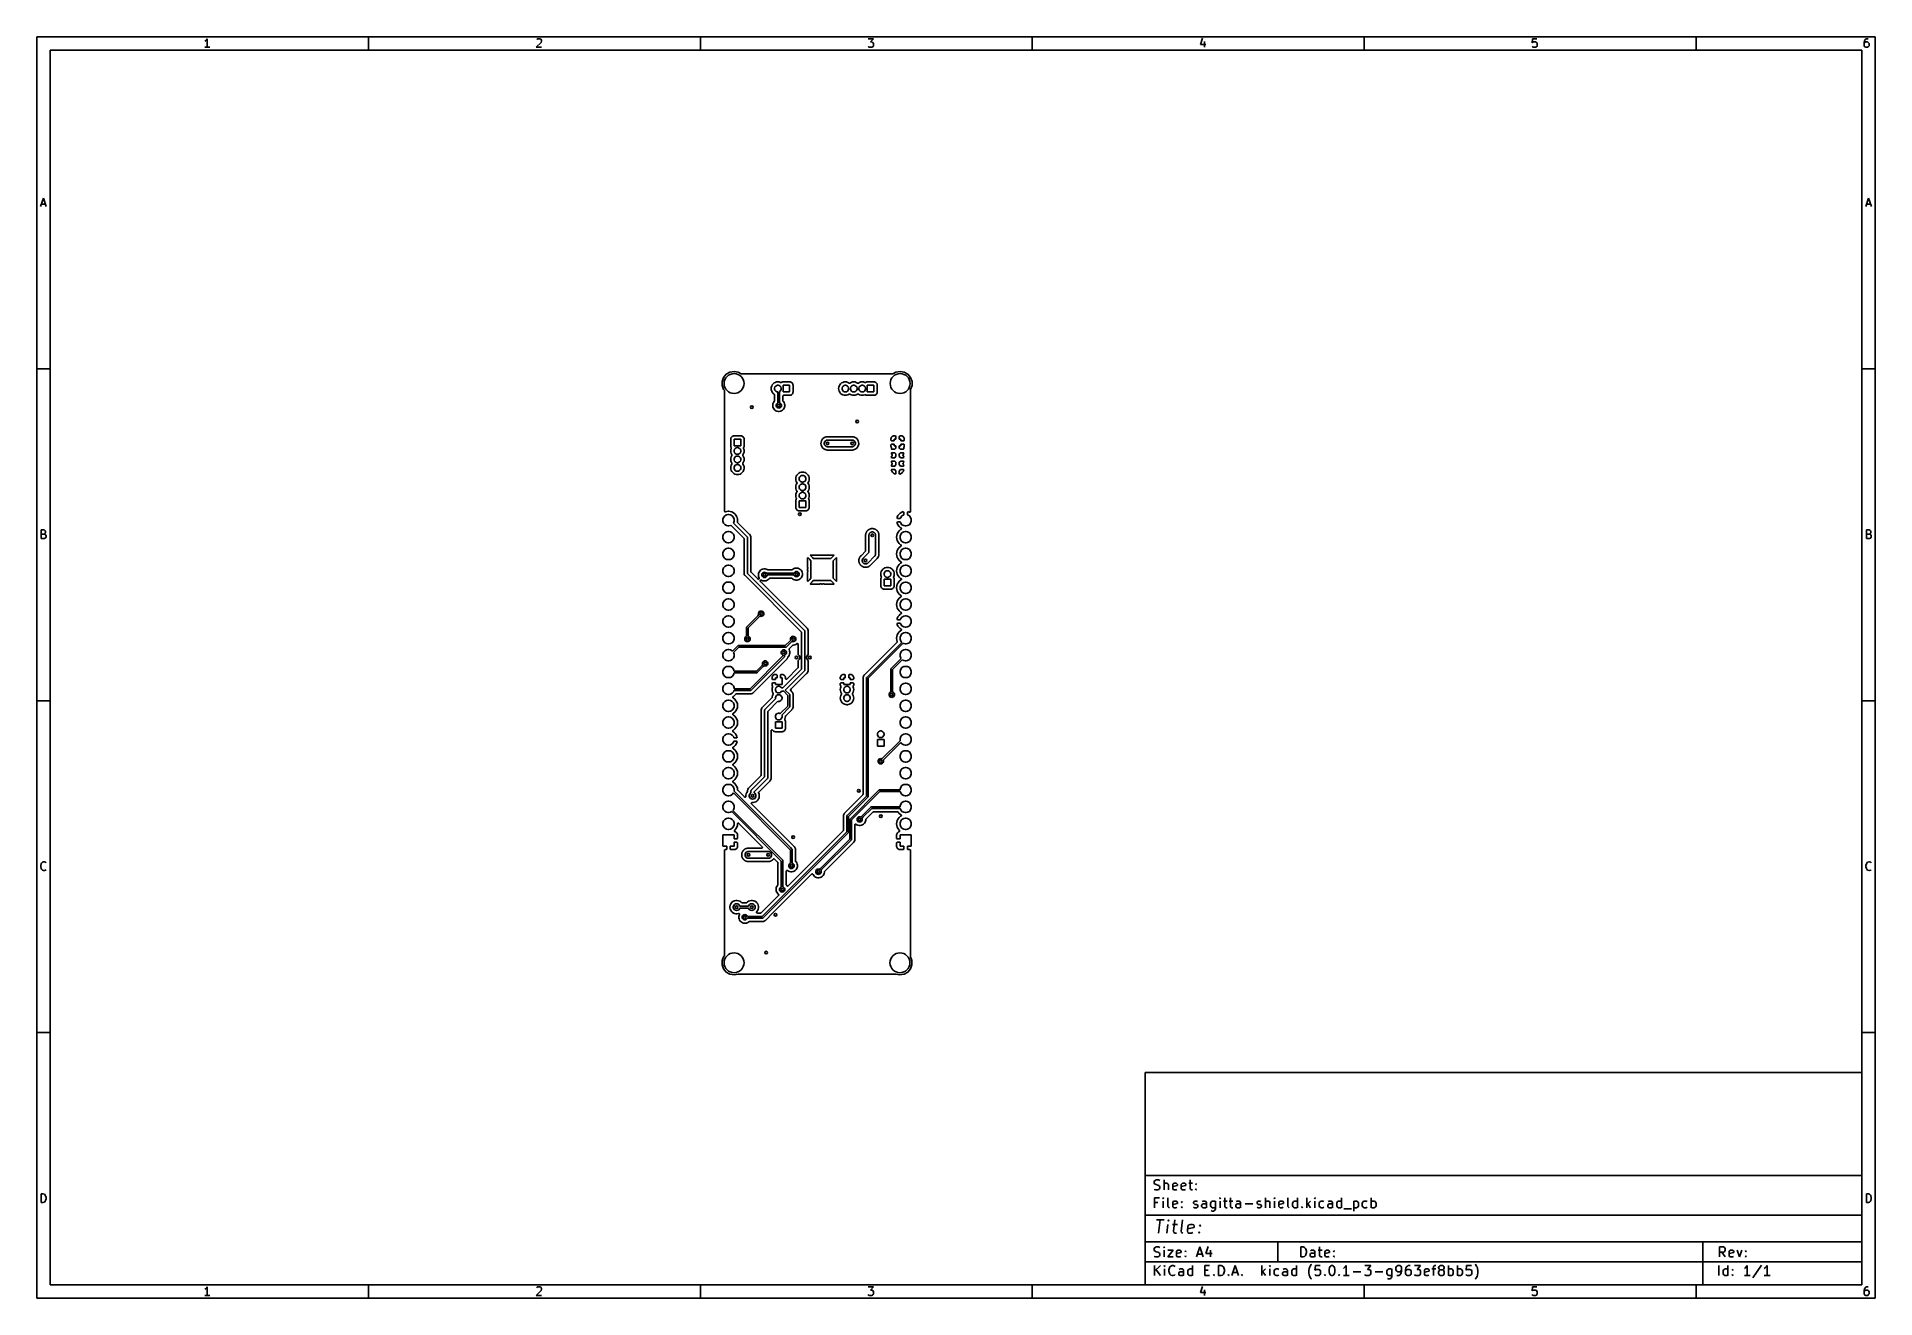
# Model space of a CAD drawing. Extents: x 10 to 287, y -200 to -10.
import ezdxf

# ---------------------------------------------------------------- set-up
doc = ezdxf.new("R2010")
doc.units = 0
doc.header["$MEASUREMENT"] = 0
doc.layers.add('BLACK', color=7, linetype='CONTINUOUS')

msp = doc.modelspace()

# ---------------------------------------------------------------- linework, layer by layer
at = {"layer": 'BLACK', "linetype": 'CONTINUOUS'}
for p, q in [((10, -10), (10, -200.007)), ((287.002, -10), (10, -10)), ((35.4464, -10.5976), (35.3226, -10.6595)), ((35.5702, -10.4738), (35.4464, -10.5976)), ((35.694, -10.2881), (35.5702, -10.4738)), ((35.694, -11.5881), (35.694, -10.2881)), ((60, -12), (60, -10)), ((86.0036, -10.8452), (85.2607, -11.5881)), ((85.3226, -10.4119), (85.3845, -10.35)), ((85.3845, -10.35), (85.5083, -10.2881)), ((85.5083, -10.2881), (85.8179, -10.2881)), ((85.8179, -10.2881), (85.9417, -10.35)), ((85.9417, -10.35), (86.0036, -10.4119)), ((86.0036, -10.4119), (86.0655, -10.5357)), ((86.0655, -10.6595), (86.0036, -10.8452)), ((86.0655, -10.5357), (86.0655, -10.6595)), ((110, -12), (110, -10)), ((135.261, -10.2881), (136.065, -10.2881)), ((136.065, -10.2881), (135.632, -10.7833)), ((135.632, -10.7833), (135.818, -10.7833)), ((135.818, -10.7833), (135.942, -10.8452)), ((135.942, -10.8452), (136.004, -10.9071)), ((136.004, -10.9071), (136.065, -11.031)), ((136.065, -11.031), (136.065, -11.3405)), ((160, -12), (160, -10)), ((185.632, -10.2262), (185.323, -11.1548)), ((185.942, -10.7214), (185.942, -11.5881)), ((210, -12), (210, -10)), ((235.385, -10.2881), (235.323, -10.9071)), ((235.323, -10.9071), (235.385, -10.8452)), ((236.004, -10.2881), (235.385, -10.2881)), ((235.385, -10.8452), (235.508, -10.7833)), ((235.508, -10.7833), (235.818, -10.7833)), ((235.818, -10.7833), (235.942, -10.8452)), ((235.942, -10.8452), (236.004, -10.9071)), ((236.004, -10.9071), (236.065, -11.031)), ((236.065, -11.031), (236.065, -11.3405)), ((260, -12), (260, -10)), ((285.385, -10.5976), (285.323, -10.8452)), ((285.323, -10.8452), (285.323, -11.3405)), ((285.385, -10.9071), (285.323, -11.031)), ((285.508, -10.4119), (285.385, -10.5976)), ((285.446, -10.8452), (285.385, -10.9071)), ((285.57, -10.7833), (285.446, -10.8452)), ((285.57, -10.35), (285.508, -10.4119)), ((285.694, -10.2881), (285.57, -10.35)), ((285.818, -10.7833), (285.57, -10.7833)), ((285.942, -10.2881), (285.694, -10.2881)), ((285.942, -10.8452), (285.818, -10.7833)), ((286.004, -10.9071), (285.942, -10.8452)), ((286.065, -11.031), (286.004, -10.9071)), ((286.065, -11.3405), (286.065, -11.031)), ((287.002, -200.007), (287.002, -10)), ((12, -12), (12, -198.007)), ((285.002, -12), (12, -12)), ((36.0655, -11.5881), (35.3226, -11.5881)), ((85.2607, -11.5881), (86.0655, -11.5881)), ((135.323, -11.5262), (135.261, -11.4643)), ((135.446, -11.5881), (135.323, -11.5262)), ((135.818, -11.5881), (135.446, -11.5881)), ((135.942, -11.5262), (135.818, -11.5881)), ((136.004, -11.4643), (135.942, -11.5262)), ((136.065, -11.3405), (136.004, -11.4643)), ((185.323, -11.1548), (186.127, -11.1548)), ((235.385, -11.5262), (235.323, -11.4643)), ((235.508, -11.5881), (235.385, -11.5262)), ((235.818, -11.5881), (235.508, -11.5881)), ((235.942, -11.5262), (235.818, -11.5881)), ((236.004, -11.4643), (235.942, -11.5262)), ((236.065, -11.3405), (236.004, -11.4643)), ((285.002, -198.007), (285.002, -12)), ((285.323, -11.3405), (285.385, -11.4643)), ((285.385, -11.4643), (285.446, -11.5262)), ((285.446, -11.5262), (285.57, -11.5881)), ((285.57, -11.5881), (285.818, -11.5881)), ((285.818, -11.5881), (285.942, -11.5262)), ((285.942, -11.5262), (286.004, -11.4643)), ((286.004, -11.4643), (286.065, -11.3405)), ((10.5667, -35.5881), (11, -34.2881)), ((10.6905, -35.2167), (11.3095, -35.2167)), ((11, -34.2881), (11.4333, -35.5881)), ((285.569, -35.5881), (286.002, -34.2881)), ((285.693, -35.2167), (286.312, -35.2167)), ((286.002, -34.2881), (286.436, -35.5881)), ((10, -60), (12, -60)), ((113.479, -61.3161), (113.887, -60.8298)), ((113.887, -60.8298), (114.437, -60.5125)), ((114.437, -60.5125), (115.062, -60.4022)), ((115.062, -60.4022), (115.687, -60.5125)), ((115.687, -60.5125), (116.152, -60.781)), ((116.152, -60.781), (138.991, -60.781)), ((138.991, -60.781), (139.456, -60.5125)), ((139.456, -60.5125), (140.081, -60.4022)), ((140.081, -60.4022), (140.706, -60.5125)), ((140.706, -60.5125), (141.256, -60.8298)), ((141.256, -60.8298), (141.664, -61.3161)), ((287.002, -60), (285.002, -60)), ((113.262, -61.9126), (113.479, -61.3161)), ((113.262, -62.5474), (113.262, -61.9126)), ((113.479, -63.1439), (113.262, -62.5474)), ((113.613, -63.3035), (113.479, -63.1439)), ((113.613, -81.4148), (113.613, -63.3035)), ((120.673, -62.7944), (120.653, -62.992)), ((120.653, -62.992), (120.673, -63.1896)), ((120.73, -62.6044), (120.673, -62.7944)), ((120.673, -63.1896), (120.73, -63.3796)), ((120.824, -62.4293), (120.73, -62.6044)), ((120.73, -63.3796), (120.824, -63.5547)), ((120.95, -62.2758), (120.824, -62.4293)), ((120.824, -63.5547), (120.95, -63.7082)), ((121.103, -62.1498), (120.95, -62.2758)), ((120.95, -63.7082), (121.113, -63.8421)), ((121.278, -62.0562), (121.103, -62.1498)), ((121.166, -62.9038), (121.226, -62.7381)), ((121.166, -63.0802), (121.166, -62.9038)), ((121.226, -63.2459), (121.166, -63.0802)), ((121.226, -62.7381), (121.34, -62.6031)), ((121.34, -63.3809), (121.226, -63.2459)), ((121.468, -61.9986), (121.278, -62.0562)), ((121.34, -62.6031), (121.492, -62.5149)), ((121.492, -63.4691), (121.34, -63.3809)), ((121.616, -61.984), (121.468, -61.9986)), ((121.492, -62.5149), (121.622, -62.492)), ((121.622, -63.492), (121.492, -63.4691)), ((121.716, -61.984), (121.616, -61.984)), ((121.622, -62.492), (121.71, -62.492)), ((121.668, -63.492), (121.622, -63.492)), ((121.668, -65.1479), (121.668, -63.492)), ((121.71, -62.492), (121.84, -62.5149)), ((121.864, -61.9986), (121.716, -61.984)), ((121.84, -62.5149), (121.992, -62.6031)), ((122.054, -62.0562), (121.864, -61.9986)), ((121.992, -63.3809), (121.918, -63.4239)), ((121.918, -63.4239), (121.918, -65.1479)), ((121.992, -62.6031), (122.106, -62.7381)), ((122.106, -63.2459), (121.992, -63.3809)), ((122.054, -62.0563), (122.054, -62.0562)), ((122.071, -62.0619), (122.054, -62.0563)), ((122.087, -62.0686), (122.071, -62.0619)), ((122.092, -62.0687), (122.087, -62.0686)), ((122.096, -62.07), (122.092, -62.0687)), ((122.114, -62.0694), (122.096, -62.07)), ((122.106, -62.7381), (122.166, -62.9038)), ((122.166, -63.0802), (122.106, -63.2459)), ((122.132, -62.07), (122.114, -62.0694)), ((122.136, -62.0687), (122.132, -62.07)), ((122.14, -62.0686), (122.136, -62.0687)), ((122.156, -62.0619), (122.14, -62.0686)), ((122.173, -62.0563), (122.156, -62.0619)), ((122.166, -62.9038), (122.166, -63.0802)), ((122.241, -62.0204), (122.173, -62.0563)), ((122.336, -61.9914), (122.241, -62.0204)), ((122.442, -61.9809), (122.336, -61.9914)), ((122.436, -63.492), (122.436, -62.492)), ((122.436, -62.492), (123.436, -62.492)), ((123.436, -63.492), (122.436, -63.492)), ((123.43, -61.9809), (122.442, -61.9809)), ((123.536, -61.9913), (123.43, -61.9809)), ((123.436, -62.492), (123.436, -63.492)), ((123.631, -62.0204), (123.536, -61.9913)), ((123.72, -62.0676), (123.631, -62.0204)), ((123.797, -62.1311), (123.72, -62.0676)), ((123.86, -62.2084), (123.797, -62.1311)), ((123.908, -62.2967), (123.86, -62.2084)), ((123.86, -63.7756), (123.908, -63.6873)), ((123.937, -62.3924), (123.908, -62.2967)), ((123.908, -63.6873), (123.937, -63.5916)), ((123.947, -62.4982), (123.937, -62.3924)), ((123.937, -63.5916), (123.947, -63.4858)), ((123.947, -63.4858), (123.947, -62.4982)), ((130.833, -62.7944), (130.813, -62.992)), ((130.813, -62.992), (130.833, -63.1896)), ((130.89, -62.6044), (130.833, -62.7944)), ((130.833, -63.1896), (130.89, -63.3796)), ((130.984, -62.4293), (130.89, -62.6044)), ((130.89, -63.3796), (130.984, -63.5547)), ((131.11, -62.2758), (130.984, -62.4293)), ((130.984, -63.5547), (131.11, -63.7082)), ((131.263, -62.1498), (131.11, -62.2758)), ((131.11, -63.7082), (131.263, -63.8342)), ((131.438, -62.0562), (131.263, -62.1498)), ((131.326, -62.9038), (131.386, -62.7381)), ((131.326, -63.0802), (131.326, -62.9038)), ((131.386, -63.2459), (131.326, -63.0802)), ((131.386, -62.7381), (131.5, -62.6031)), ((131.5, -63.3809), (131.386, -63.2459)), ((131.628, -61.9986), (131.438, -62.0562)), ((131.5, -62.6031), (131.652, -62.5149)), ((131.652, -63.4691), (131.5, -63.3809)), ((131.776, -61.984), (131.628, -61.9986)), ((131.652, -62.5149), (131.782, -62.492)), ((131.782, -63.492), (131.652, -63.4691)), ((131.876, -61.984), (131.776, -61.984)), ((131.782, -62.492), (131.87, -62.492)), ((131.87, -63.492), (131.782, -63.492)), ((131.87, -62.492), (132, -62.5149)), ((132, -63.4691), (131.87, -63.492)), ((132.024, -61.9986), (131.876, -61.984)), ((132, -62.5149), (132.152, -62.6031)), ((132.152, -63.3809), (132, -63.4691)), ((132.214, -62.0562), (132.024, -61.9986)), ((132.152, -62.6031), (132.266, -62.7381)), ((132.266, -63.2459), (132.152, -63.3809)), ((132.4, -62.1557), (132.214, -62.0562)), ((132.266, -62.7381), (132.326, -62.9038)), ((132.326, -63.0802), (132.266, -63.2459)), ((132.326, -62.9038), (132.326, -63.0802)), ((132.407, -62.1579), (132.4, -62.1557)), ((132.416, -62.1637), (132.407, -62.1579)), ((132.418, -62.164), (132.416, -62.1637)), ((132.419, -62.1647), (132.418, -62.164)), ((132.434, -62.1672), (132.419, -62.1647)), ((132.436, -62.168), (132.434, -62.1672)), ((132.437, -62.168), (132.436, -62.168)), ((132.442, -62.1694), (132.437, -62.168)), ((132.446, -62.1693), (132.442, -62.1694)), ((132.46, -62.1718), (132.446, -62.1693)), ((132.461, -62.1716), (132.46, -62.1718)), ((132.462, -62.1718), (132.461, -62.1716)), ((132.476, -62.1693), (132.462, -62.1718)), ((132.48, -62.1694), (132.476, -62.1693)), ((132.485, -62.168), (132.48, -62.1694)), ((132.486, -62.168), (132.485, -62.168)), ((132.488, -62.1672), (132.486, -62.168)), ((132.503, -62.1647), (132.488, -62.1672)), ((132.504, -62.164), (132.503, -62.1647)), ((132.506, -62.1637), (132.504, -62.164)), ((132.515, -62.1579), (132.506, -62.1637)), ((132.522, -62.1557), (132.515, -62.1579)), ((132.708, -62.0562), (132.522, -62.1557)), ((132.596, -62.9038), (132.656, -62.7381)), ((132.596, -63.0802), (132.596, -62.9038)), ((132.656, -63.2459), (132.596, -63.0802)), ((132.656, -62.7381), (132.77, -62.6031)), ((132.77, -63.3809), (132.656, -63.2459)), ((132.898, -61.9986), (132.708, -62.0562)), ((132.77, -62.6031), (132.922, -62.5149)), ((132.922, -63.4691), (132.77, -63.3809)), ((133.046, -61.984), (132.898, -61.9986)), ((132.922, -62.5149), (133.052, -62.492)), ((133.052, -63.492), (132.922, -63.4691)), ((133.146, -61.984), (133.046, -61.984)), ((133.052, -62.492), (133.14, -62.492)), ((133.14, -63.492), (133.052, -63.492)), ((133.14, -62.492), (133.27, -62.5149)), ((133.27, -63.4691), (133.14, -63.492)), ((133.294, -61.9986), (133.146, -61.984)), ((133.27, -62.5149), (133.422, -62.6031)), ((133.422, -63.3809), (133.27, -63.4691)), ((133.484, -62.0562), (133.294, -61.9986)), ((133.422, -62.6031), (133.536, -62.7381)), ((133.536, -63.2459), (133.422, -63.3809)), ((133.67, -62.1557), (133.484, -62.0562)), ((133.536, -62.7381), (133.596, -62.9038)), ((133.596, -63.0802), (133.536, -63.2459)), ((133.596, -62.9038), (133.596, -63.0802)), ((133.677, -62.1579), (133.67, -62.1557)), ((133.686, -62.1637), (133.677, -62.1579)), ((133.688, -62.164), (133.686, -62.1637)), ((133.689, -62.1647), (133.688, -62.164)), ((133.704, -62.1672), (133.689, -62.1647)), ((133.706, -62.168), (133.704, -62.1672)), ((133.707, -62.168), (133.706, -62.168)), ((133.712, -62.1694), (133.707, -62.168)), ((133.716, -62.1693), (133.712, -62.1694)), ((133.73, -62.1718), (133.716, -62.1693)), ((133.731, -62.1716), (133.73, -62.1718)), ((133.732, -62.1718), (133.731, -62.1716)), ((133.746, -62.1693), (133.732, -62.1718)), ((133.75, -62.1694), (133.746, -62.1693)), ((133.755, -62.168), (133.75, -62.1694)), ((133.756, -62.168), (133.755, -62.168)), ((133.758, -62.1672), (133.756, -62.168)), ((133.773, -62.1647), (133.758, -62.1672)), ((133.774, -62.164), (133.773, -62.1647)), ((133.776, -62.1637), (133.774, -62.164)), ((133.785, -62.1579), (133.776, -62.1637)), ((133.792, -62.1557), (133.785, -62.1579)), ((133.978, -62.0562), (133.792, -62.1557)), ((133.866, -62.9038), (133.926, -62.7381)), ((133.866, -63.0802), (133.866, -62.9038)), ((133.926, -63.2459), (133.866, -63.0802)), ((133.926, -62.7381), (134.04, -62.6031)), ((134.04, -63.3809), (133.926, -63.2459)), ((134.168, -61.9986), (133.978, -62.0562)), ((134.04, -62.6031), (134.192, -62.5149)), ((134.192, -63.4691), (134.04, -63.3809)), ((134.316, -61.984), (134.168, -61.9986)), ((134.192, -62.5149), (134.322, -62.492)), ((134.322, -63.492), (134.192, -63.4691)), ((134.416, -61.984), (134.316, -61.984)), ((134.322, -62.492), (134.41, -62.492)), ((134.41, -63.492), (134.322, -63.492)), ((134.41, -62.492), (134.54, -62.5149)), ((134.54, -63.4691), (134.41, -63.492)), ((134.564, -61.9986), (134.416, -61.984)), ((134.54, -62.5149), (134.692, -62.6031)), ((134.692, -63.3809), (134.54, -63.4691)), ((134.754, -62.0562), (134.564, -61.9986)), ((134.692, -62.6031), (134.806, -62.7381)), ((134.806, -63.2459), (134.692, -63.3809)), ((134.754, -62.0563), (134.754, -62.0562)), ((134.771, -62.0619), (134.754, -62.0563)), ((134.787, -62.0686), (134.771, -62.0619)), ((134.792, -62.0687), (134.787, -62.0686)), ((134.796, -62.07), (134.792, -62.0687)), ((134.814, -62.0694), (134.796, -62.07)), ((134.806, -62.7381), (134.866, -62.9038)), ((134.866, -63.0802), (134.806, -63.2459)), ((134.832, -62.07), (134.814, -62.0694)), ((134.836, -62.0687), (134.832, -62.07)), ((134.84, -62.0686), (134.836, -62.0687)), ((134.856, -62.0619), (134.84, -62.0686)), ((134.873, -62.0563), (134.856, -62.0619)), ((134.866, -62.9038), (134.866, -63.0802)), ((134.941, -62.0204), (134.873, -62.0563)), ((135.036, -61.9914), (134.941, -62.0204)), ((135.142, -61.9809), (135.036, -61.9914)), ((135.136, -63.492), (135.136, -62.492)), ((135.136, -62.492), (136.136, -62.492)), ((136.136, -63.492), (135.136, -63.492)), ((136.13, -61.9809), (135.142, -61.9809)), ((136.236, -61.9913), (136.13, -61.9809)), ((136.136, -62.492), (136.136, -63.492)), ((136.331, -62.0204), (136.236, -61.9913)), ((136.42, -62.0676), (136.331, -62.0204)), ((136.497, -62.1311), (136.42, -62.0676)), ((136.56, -62.2084), (136.497, -62.1311)), ((136.608, -62.2967), (136.56, -62.2084)), ((136.56, -63.7756), (136.608, -63.6873)), ((136.637, -62.3924), (136.608, -62.2967)), ((136.608, -63.6873), (136.637, -63.5916)), ((136.647, -62.4982), (136.637, -62.3924)), ((136.637, -63.5916), (136.647, -63.4858)), ((136.647, -63.4858), (136.647, -62.4982)), ((141.657, -63.1521), (141.656, -81.4768)), ((141.664, -63.1439), (141.657, -63.1521)), ((141.664, -61.3161), (141.881, -61.9126)), ((141.881, -62.5474), (141.664, -63.1439)), ((141.881, -61.9126), (141.881, -62.5474)), ((120.92, -65.2671), (120.885, -65.4426)), ((120.885, -65.4426), (120.885, -65.6214)), ((120.885, -65.6214), (120.92, -65.7969)), ((120.988, -65.1019), (120.92, -65.2671)), ((120.92, -65.7969), (120.988, -65.9621)), ((121.088, -64.9532), (120.988, -65.1019)), ((120.988, -65.9621), (121.088, -66.1108)), ((121.123, -64.9181), (121.088, -64.9532)), ((121.088, -66.1108), (121.214, -66.2373)), ((121.113, -63.8421), (121.119, -63.849)), ((121.119, -63.849), (121.128, -63.8558)), ((121.126, -64.9135), (121.123, -64.9181)), ((121.13, -64.9099), (121.126, -64.9135)), ((121.128, -63.8558), (121.129, -63.8576)), ((121.129, -63.8576), (121.13, -63.859)), ((121.13, -63.859), (121.136, -63.8692)), ((121.139, -64.8955), (121.13, -64.9099)), ((121.136, -63.8692), (121.142, -63.8756)), ((121.148, -64.882), (121.139, -64.8955)), ((121.142, -63.8756), (121.144, -63.883)), ((121.144, -63.883), (121.151, -63.8932)), ((121.15, -64.8766), (121.148, -64.882)), ((121.152, -64.8717), (121.15, -64.8766)), ((121.151, -63.8932), (121.151, -63.8953)), ((121.151, -63.8953), (121.152, -63.8972)), ((121.152, -63.8972), (121.155, -63.9099)), ((121.155, -64.8554), (121.152, -64.8717)), ((121.155, -63.9099), (121.157, -63.9169)), ((121.16, -64.8394), (121.155, -64.8554)), ((121.157, -63.9169), (121.157, -63.9238)), ((121.157, -63.9238), (121.16, -63.9364)), ((121.16, -64.8283), (121.159, -64.8338)), ((121.159, -64.8338), (121.16, -64.8394)), ((121.16, -63.9364), (121.16, -63.9385)), ((121.16, -63.9385), (121.16, -63.9406)), ((121.16, -63.9406), (121.16, -64.8283)), ((121.214, -66.2373), (121.363, -66.3367)), ((121.363, -66.3367), (121.528, -66.4051)), ((121.393, -65.4615), (121.441, -65.3289)), ((121.393, -65.6025), (121.393, -65.4615)), ((121.441, -65.7351), (121.393, -65.6025)), ((121.441, -65.3289), (121.532, -65.2209)), ((121.532, -65.8431), (121.441, -65.7351)), ((121.528, -66.4051), (121.704, -66.44)), ((121.532, -65.2209), (121.654, -65.1503)), ((121.654, -65.9137), (121.532, -65.8431)), ((121.654, -65.1503), (121.668, -65.1479)), ((121.793, -65.9382), (121.654, -65.9137)), ((121.704, -66.44), (121.882, -66.44)), ((121.932, -65.9137), (121.793, -65.9382)), ((121.882, -66.44), (122.058, -66.4051)), ((121.918, -65.1479), (121.932, -65.1503)), ((121.932, -65.1503), (122.054, -65.2209)), ((122.054, -65.8431), (121.932, -65.9137)), ((122.054, -65.2209), (122.145, -65.3289)), ((122.145, -65.7351), (122.054, -65.8431)), ((122.058, -66.4051), (122.223, -66.3367)), ((122.145, -65.3289), (122.193, -65.4615)), ((122.193, -65.6025), (122.145, -65.7351)), ((122.193, -65.4615), (122.193, -65.6025)), ((122.223, -66.3367), (122.372, -66.2373)), ((122.372, -66.2373), (122.498, -66.1108)), ((122.426, -64.1301), (122.428, -64.1191)), ((122.426, -64.8283), (122.426, -64.1301)), ((122.427, -64.8338), (122.426, -64.8283)), ((122.426, -64.8394), (122.427, -64.8338)), ((122.431, -64.8554), (122.426, -64.8394)), ((122.428, -64.108), (122.432, -64.0976)), ((122.428, -64.1191), (122.428, -64.108)), ((122.434, -64.8717), (122.431, -64.8554)), ((122.432, -64.0976), (122.434, -64.0866)), ((122.434, -64.0866), (122.439, -64.077)), ((122.436, -64.8766), (122.434, -64.8717)), ((122.438, -64.882), (122.436, -64.8766)), ((122.447, -64.8956), (122.438, -64.882)), ((122.439, -64.077), (122.443, -64.0666)), ((122.443, -64.0666), (122.45, -64.0581)), ((122.456, -64.9099), (122.447, -64.8956)), ((122.45, -64.0581), (122.456, -64.0484)), ((122.456, -64.0484), (122.464, -64.0413)), ((122.46, -64.9135), (122.456, -64.9099)), ((122.463, -64.9181), (122.46, -64.9135)), ((122.498, -64.9532), (122.463, -64.9181)), ((122.464, -64.0413), (122.471, -64.0328)), ((122.471, -64.0328), (122.481, -64.0272)), ((122.481, -64.0272), (122.489, -64.0201)), ((122.489, -64.0201), (122.5, -64.0163)), ((122.598, -65.1019), (122.498, -64.9532)), ((122.498, -66.1108), (122.598, -65.9621)), ((122.5, -64.0163), (122.51, -64.0107)), ((122.51, -64.0107), (122.521, -64.0088)), ((122.521, -64.0088), (122.531, -64.005)), ((122.531, -64.005), (122.542, -64.005)), ((122.542, -64.005), (122.553, -64.0031)), ((122.553, -64.0031), (123.43, -64.0031)), ((122.666, -65.2671), (122.598, -65.1019)), ((122.598, -65.9621), (122.666, -65.7969)), ((122.701, -65.4426), (122.666, -65.2671)), ((122.666, -65.7969), (122.701, -65.6214)), ((122.701, -65.6214), (122.701, -65.4426)), ((123.43, -64.0031), (123.536, -63.9926)), ((123.536, -63.9926), (123.631, -63.9636)), ((123.631, -63.9636), (123.72, -63.9164)), ((123.72, -63.9164), (123.797, -63.8529)), ((123.797, -63.8529), (123.86, -63.7756)), ((131.263, -63.8342), (131.438, -63.9278)), ((131.438, -63.9278), (131.628, -63.9854)), ((131.628, -63.9854), (131.776, -64)), ((131.776, -64), (131.876, -64)), ((131.876, -64), (132.024, -63.9854)), ((132.024, -63.9854), (132.214, -63.9278)), ((132.214, -63.9278), (132.4, -63.8283)), ((132.4, -63.8283), (132.407, -63.8261)), ((132.407, -63.8261), (132.416, -63.8203)), ((132.416, -63.8203), (132.418, -63.82)), ((132.418, -63.82), (132.419, -63.8193)), ((132.419, -63.8193), (132.434, -63.8168)), ((132.434, -63.8168), (132.436, -63.816)), ((132.436, -63.816), (132.437, -63.816)), ((132.437, -63.816), (132.442, -63.8146)), ((132.442, -63.8146), (132.446, -63.8147)), ((132.446, -63.8147), (132.46, -63.8122)), ((132.46, -63.8122), (132.461, -63.8124)), ((132.461, -63.8124), (132.462, -63.8122)), ((132.462, -63.8122), (132.476, -63.8147)), ((132.476, -63.8147), (132.48, -63.8146)), ((132.48, -63.8146), (132.485, -63.816)), ((132.485, -63.816), (132.486, -63.816)), ((132.486, -63.816), (132.488, -63.8168)), ((132.488, -63.8168), (132.503, -63.8193)), ((132.503, -63.8193), (132.504, -63.82)), ((132.504, -63.82), (132.506, -63.8203)), ((132.506, -63.8203), (132.515, -63.8261)), ((132.515, -63.8261), (132.522, -63.8283)), ((132.522, -63.8283), (132.708, -63.9278)), ((132.708, -63.9278), (132.898, -63.9854)), ((132.898, -63.9854), (133.046, -64)), ((133.046, -64), (133.146, -64)), ((133.146, -64), (133.294, -63.9854)), ((133.294, -63.9854), (133.484, -63.9278)), ((133.484, -63.9278), (133.67, -63.8283)), ((133.67, -63.8283), (133.677, -63.8261)), ((133.677, -63.8261), (133.686, -63.8203)), ((133.686, -63.8203), (133.688, -63.82)), ((133.688, -63.82), (133.689, -63.8193)), ((133.689, -63.8193), (133.704, -63.8168)), ((133.704, -63.8168), (133.706, -63.816)), ((133.706, -63.816), (133.707, -63.816)), ((133.707, -63.816), (133.712, -63.8146)), ((133.712, -63.8146), (133.716, -63.8147)), ((133.716, -63.8147), (133.73, -63.8122)), ((133.73, -63.8122), (133.731, -63.8124)), ((133.731, -63.8124), (133.732, -63.8122)), ((133.732, -63.8122), (133.746, -63.8147)), ((133.746, -63.8147), (133.75, -63.8146)), ((133.75, -63.8146), (133.755, -63.816)), ((133.755, -63.816), (133.756, -63.816)), ((133.756, -63.816), (133.758, -63.8168)), ((133.758, -63.8168), (133.773, -63.8193)), ((133.773, -63.8193), (133.774, -63.82)), ((133.774, -63.82), (133.776, -63.8203)), ((133.776, -63.8203), (133.785, -63.8261)), ((133.785, -63.8261), (133.792, -63.8283)), ((133.792, -63.8283), (133.978, -63.9278)), ((133.978, -63.9278), (134.168, -63.9854)), ((134.168, -63.9854), (134.316, -64)), ((134.316, -64), (134.416, -64)), ((134.416, -64), (134.564, -63.9854)), ((134.564, -63.9854), (134.754, -63.9278)), ((134.754, -63.9277), (134.771, -63.9221)), ((134.754, -63.9278), (134.754, -63.9277)), ((134.771, -63.9221), (134.787, -63.9154)), ((134.787, -63.9154), (134.792, -63.9153)), ((134.792, -63.9153), (134.796, -63.914)), ((134.796, -63.914), (134.814, -63.9146)), ((134.814, -63.9146), (134.832, -63.914)), ((134.832, -63.914), (134.836, -63.9153)), ((134.836, -63.9153), (134.84, -63.9154)), ((134.84, -63.9154), (134.856, -63.9221)), ((134.856, -63.9221), (134.873, -63.9277)), ((134.873, -63.9277), (134.941, -63.9636)), ((134.941, -63.9636), (135.036, -63.9926)), ((135.036, -63.9926), (135.142, -64.0031)), ((135.142, -64.0031), (136.13, -64.0031)), ((136.13, -64.0031), (136.236, -63.9926)), ((136.236, -63.9926), (136.331, -63.9636)), ((136.331, -63.9636), (136.42, -63.9164)), ((136.42, -63.9164), (136.497, -63.8529)), ((136.497, -63.8529), (136.56, -63.7756)), ((114.569, -70.5204), (114.559, -70.6262)), ((114.559, -70.6262), (114.559, -71.6138)), ((114.559, -71.6138), (114.569, -71.7196)), ((114.598, -70.4247), (114.569, -70.5204)), ((114.569, -71.7196), (114.598, -71.8153)), ((114.634, -72.0024), (114.577, -72.1924)), ((114.646, -70.3364), (114.598, -70.4247)), ((114.598, -71.8153), (114.634, -71.8825)), ((114.634, -71.8825), (114.64, -71.8996)), ((114.64, -71.9852), (114.634, -72.0023)), ((114.634, -72.0023), (114.634, -72.0024)), ((114.64, -71.8996), (114.647, -71.9162)), ((114.647, -71.9685), (114.64, -71.9852)), ((114.709, -70.2591), (114.646, -70.3364)), ((114.647, -71.9162), (114.647, -71.9204)), ((114.647, -71.9204), (114.648, -71.9244)), ((114.648, -71.9244), (114.647, -71.9424)), ((114.647, -71.9424), (114.648, -71.9603)), ((114.648, -71.9603), (114.647, -71.9643)), ((114.647, -71.9643), (114.647, -71.9685)), ((114.786, -70.1956), (114.709, -70.2591)), ((114.875, -70.1484), (114.786, -70.1956)), ((114.97, -70.1194), (114.875, -70.1484)), ((115.076, -70.1089), (114.97, -70.1194)), ((115.07, -71.62), (115.07, -70.62)), ((115.07, -70.62), (116.07, -70.62)), ((116.07, -71.62), (115.07, -71.62)), ((116.064, -70.1089), (115.076, -70.1089)), ((115.13, -72.1361), (115.244, -72.0011)), ((115.244, -72.0011), (115.396, -71.9129)), ((115.396, -71.9129), (115.526, -71.89)), ((115.526, -71.89), (115.614, -71.89)), ((115.614, -71.89), (115.744, -71.9129)), ((115.744, -71.9129), (115.896, -72.0011)), ((115.896, -72.0011), (116.01, -72.1361)), ((116.17, -70.1193), (116.064, -70.1089)), ((116.07, -70.62), (116.07, -71.62)), ((116.265, -70.1484), (116.17, -70.1193)), ((116.354, -70.1956), (116.265, -70.1484)), ((116.431, -70.2591), (116.354, -70.1956)), ((116.494, -70.3364), (116.431, -70.2591)), ((116.492, -71.9244), (116.493, -71.9204)), ((116.493, -71.9424), (116.492, -71.9244)), ((116.492, -71.9603), (116.493, -71.9424)), ((116.493, -71.9643), (116.492, -71.9603)), ((116.493, -71.9162), (116.5, -71.8996)), ((116.493, -71.9204), (116.493, -71.9162)), ((116.493, -71.9685), (116.493, -71.9643)), ((116.5, -71.9852), (116.493, -71.9685)), ((116.542, -70.4247), (116.494, -70.3364)), ((116.5, -71.8996), (116.506, -71.8825)), ((116.506, -72.0022), (116.5, -71.9852)), ((116.506, -71.8825), (116.542, -71.8153)), ((116.506, -72.0024), (116.506, -72.0022)), ((116.563, -72.1924), (116.506, -72.0024)), ((116.571, -70.5204), (116.542, -70.4247)), ((116.542, -71.8153), (116.571, -71.7196)), ((116.581, -70.6262), (116.571, -70.5204)), ((116.571, -71.7196), (116.581, -71.6138)), ((116.581, -71.6138), (116.581, -70.6262)), ((128.166, -71.0494), (128.146, -71.247)), ((128.146, -71.247), (128.166, -71.4446)), ((128.223, -70.8594), (128.166, -71.0494)), ((128.166, -71.4446), (128.223, -71.6346)), ((128.317, -70.6843), (128.223, -70.8594)), ((128.223, -71.6346), (128.317, -71.8097)), ((128.443, -70.5308), (128.317, -70.6843)), ((128.317, -71.8097), (128.443, -71.9632)), ((128.596, -70.4048), (128.443, -70.5308)), ((128.443, -71.9632), (128.596, -72.0892)), ((128.771, -70.3112), (128.596, -70.4048)), ((128.659, -71.1588), (128.719, -70.9931)), ((128.659, -71.3352), (128.659, -71.1588)), ((128.719, -71.5009), (128.659, -71.3352)), ((128.719, -70.9931), (128.833, -70.8581)), ((128.833, -71.6359), (128.719, -71.5009)), ((128.961, -70.2536), (128.771, -70.3112)), ((128.833, -70.8581), (128.985, -70.7699)), ((128.985, -71.7241), (128.833, -71.6359)), ((129.109, -70.239), (128.961, -70.2536)), ((128.985, -70.7699), (129.115, -70.747)), ((129.115, -71.747), (128.985, -71.7241)), ((132.892, -70.239), (129.109, -70.239)), ((129.115, -70.747), (132.886, -70.747)), ((132.886, -71.747), (129.115, -71.747)), ((132.886, -70.747), (133.016, -70.7699)), ((133.016, -71.7241), (132.886, -71.747)), ((133.04, -70.2536), (132.892, -70.239)), ((133.016, -70.7699), (133.168, -70.8581)), ((133.168, -71.6359), (133.016, -71.7241)), ((133.23, -70.3112), (133.04, -70.2536)), ((133.168, -70.8581), (133.282, -70.9931)), ((133.282, -71.5009), (133.168, -71.6359)), ((133.405, -70.4048), (133.23, -70.3112)), ((133.282, -70.9931), (133.342, -71.1588)), ((133.342, -71.3352), (133.282, -71.5009)), ((133.342, -71.1588), (133.342, -71.3352)), ((133.558, -70.5308), (133.405, -70.4048)), ((133.405, -72.0892), (133.558, -71.9632)), ((133.646, -70.638), (133.558, -70.5308)), ((133.558, -71.9632), (133.684, -71.8097)), ((133.684, -70.6843), (133.646, -70.638)), ((133.646, -70.638), (133.646, -70.638)), ((133.778, -70.8594), (133.684, -70.6843)), ((133.684, -71.8097), (133.778, -71.6346)), ((133.835, -71.0494), (133.778, -70.8594)), ((133.778, -71.6346), (133.835, -71.4446)), ((133.855, -71.247), (133.835, -71.0494)), ((133.835, -71.4446), (133.84, -71.3933)), ((133.84, -71.3933), (133.855, -71.247)), ((133.84, -71.3933), (133.84, -71.3933)), ((138.712, -70.4718), (138.692, -70.57)), ((138.692, -70.57), (138.692, -70.7816)), ((138.692, -70.7816), (138.776, -70.866)), ((138.776, -71.374), (138.692, -71.4584)), ((138.692, -71.4584), (138.692, -71.67)), ((138.692, -71.67), (138.712, -71.7682)), ((138.75, -70.3794), (138.712, -70.4718)), ((138.712, -71.7682), (138.75, -71.8606)), ((138.774, -72.004), (138.747, -72.0663)), ((138.805, -70.2962), (138.75, -70.3794)), ((138.75, -71.8606), (138.764, -71.8819)), ((138.764, -71.8819), (138.772, -71.8998)), ((138.772, -71.8998), (138.78, -71.9173)), ((138.779, -71.985), (138.774, -72.004)), ((138.776, -70.866), (139.2, -70.866)), ((139.2, -71.374), (138.776, -71.374)), ((138.785, -71.9662), (138.779, -71.985)), ((138.78, -71.9173), (138.781, -71.9199)), ((138.781, -71.9199), (138.782, -71.9222)), ((138.782, -71.9222), (138.783, -71.9417)), ((138.783, -71.9417), (138.785, -71.9612)), ((138.785, -71.9612), (138.784, -71.9637)), ((138.784, -71.9637), (138.785, -71.9662)), ((138.876, -70.2254), (138.805, -70.2962)), ((138.959, -70.1698), (138.876, -70.2254)), ((139.052, -70.1315), (138.959, -70.1698)), ((139.15, -70.112), (139.052, -70.1315)), ((139.362, -70.112), (139.15, -70.112)), ((139.2, -70.866), (139.2, -70.62)), ((139.2, -70.62), (139.446, -70.62)), ((139.2, -71.62), (139.2, -71.374)), ((139.446, -71.62), (139.2, -71.62)), ((139.26, -72.136), (139.374, -72.0011)), ((139.446, -70.1964), (139.362, -70.112)), ((139.374, -72.0011), (139.446, -71.9593)), ((139.446, -70.62), (139.446, -70.1964)), ((139.446, -71.9593), (139.446, -71.62)), ((140.038, -70.112), (139.954, -70.1964)), ((139.954, -70.1964), (139.954, -70.62)), ((139.954, -70.62), (140.2, -70.62)), ((140.2, -71.62), (139.954, -71.62)), ((139.954, -71.62), (139.954, -71.9593)), ((139.954, -71.9593), (140.026, -72.0011)), ((140.026, -72.0011), (140.14, -72.136)), ((140.25, -70.112), (140.038, -70.112)), ((140.2, -70.62), (140.2, -70.866)), ((140.2, -70.866), (140.624, -70.866)), ((140.2, -71.374), (140.2, -71.62)), ((140.624, -71.374), (140.2, -71.374)), ((140.348, -70.1315), (140.25, -70.112)), ((140.441, -70.1698), (140.348, -70.1315)), ((140.524, -70.2254), (140.441, -70.1698)), ((140.595, -70.2962), (140.524, -70.2254)), ((140.65, -70.3794), (140.595, -70.2962)), ((140.615, -71.9612), (140.617, -71.9417)), ((140.616, -71.9637), (140.615, -71.9612)), ((140.615, -71.9662), (140.616, -71.9637)), ((140.621, -71.985), (140.615, -71.9662)), ((140.617, -71.9417), (140.618, -71.9222)), ((140.618, -71.9222), (140.619, -71.9199)), ((140.619, -71.9199), (140.62, -71.9173)), ((140.62, -71.9173), (140.628, -71.8998)), ((140.626, -72.004), (140.621, -71.985)), ((140.624, -70.866), (140.708, -70.7816)), ((140.708, -71.4584), (140.624, -71.374)), ((140.653, -72.0663), (140.626, -72.004)), ((140.628, -71.8998), (140.636, -71.8819)), ((140.636, -71.8819), (140.65, -71.8606)), ((140.688, -70.4718), (140.65, -70.3794)), ((140.65, -71.8606), (140.688, -71.7682)), ((140.708, -70.57), (140.688, -70.4718)), ((140.688, -71.7682), (140.708, -71.67)), ((140.708, -70.7816), (140.708, -70.57)), ((140.708, -71.67), (140.708, -71.4584)), ((114.577, -72.1924), (114.557, -72.39)), ((114.557, -72.39), (114.577, -72.5876)), ((114.577, -73.4624), (114.557, -73.66)), ((114.557, -73.66), (114.577, -73.8576)), ((114.577, -74.7324), (114.557, -74.93)), ((114.577, -72.5876), (114.634, -72.7776)), ((114.634, -73.2724), (114.577, -73.4624)), ((114.577, -73.8576), (114.634, -74.0476)), ((114.634, -74.5424), (114.577, -74.7324)), ((114.634, -72.7776), (114.734, -72.9638)), ((114.734, -73.0862), (114.634, -73.2724)), ((114.634, -74.0476), (114.734, -74.2338)), ((114.734, -74.3562), (114.634, -74.5424)), ((114.734, -72.9638), (114.736, -72.9705)), ((114.736, -73.0795), (114.734, -73.0862)), ((114.734, -74.2338), (114.736, -74.2405)), ((114.736, -74.3495), (114.734, -74.3562)), ((114.736, -72.9705), (114.742, -72.9803)), ((114.742, -73.0697), (114.736, -73.0795)), ((114.736, -74.2405), (114.742, -74.2503)), ((114.742, -74.3397), (114.736, -74.3495)), ((114.742, -72.9803), (114.742, -72.9816)), ((114.742, -72.9816), (114.743, -72.9829)), ((114.743, -73.0671), (114.742, -73.0684)), ((114.742, -73.0684), (114.742, -73.0697)), ((114.742, -74.2503), (114.742, -74.2516)), ((114.742, -74.2516), (114.743, -74.2529)), ((114.743, -74.3371), (114.742, -74.3384)), ((114.742, -74.3384), (114.742, -74.3397)), ((114.743, -72.9829), (114.745, -72.9982)), ((114.745, -73.0518), (114.743, -73.0671)), ((114.743, -74.2529), (114.745, -74.2682)), ((114.745, -74.3218), (114.743, -74.3371)), ((114.745, -72.9982), (114.746, -73.0002)), ((114.746, -73.0498), (114.745, -73.0518)), ((114.745, -74.2682), (114.746, -74.2702)), ((114.746, -74.3198), (114.745, -74.3218)), ((114.746, -73.0002), (114.746, -73.0014)), ((114.746, -73.0014), (114.747, -73.0057)), ((114.747, -73.0443), (114.746, -73.0486)), ((114.746, -73.0486), (114.746, -73.0498)), ((114.746, -74.2702), (114.746, -74.2714)), ((114.746, -74.2714), (114.747, -74.2757)), ((114.747, -74.3143), (114.746, -74.3186)), ((114.746, -74.3186), (114.746, -74.3198)), ((114.747, -73.0057), (114.747, -73.0101)), ((114.747, -73.0101), (114.75, -73.0236)), ((114.75, -73.0264), (114.747, -73.0399)), ((114.747, -73.0399), (114.747, -73.0443)), ((114.747, -74.2757), (114.747, -74.2801)), ((114.747, -74.2801), (114.75, -74.2936)), ((114.75, -74.2964), (114.747, -74.3099)), ((114.747, -74.3099), (114.747, -74.3143)), ((114.75, -73.0236), (114.75, -73.025)), ((114.75, -73.025), (114.75, -73.0264)), ((114.75, -74.2936), (114.75, -74.295)), ((114.75, -74.295), (114.75, -74.2964)), ((115.07, -72.3018), (115.13, -72.1361)), ((115.07, -72.4782), (115.07, -72.3018)), ((115.13, -72.6439), (115.07, -72.4782)), ((115.07, -73.5718), (115.13, -73.4061)), ((115.07, -73.7482), (115.07, -73.5718)), ((115.13, -73.9139), (115.07, -73.7482)), ((115.07, -74.8418), (115.13, -74.6761)), ((115.244, -72.7789), (115.13, -72.6439)), ((115.13, -73.4061), (115.244, -73.2711)), ((115.244, -74.0489), (115.13, -73.9139)), ((115.13, -74.6761), (115.244, -74.5411)), ((115.396, -72.8671), (115.244, -72.7789)), ((115.244, -73.2711), (115.396, -73.1829)), ((115.396, -74.1371), (115.244, -74.0489)), ((115.244, -74.5411), (115.396, -74.4529)), ((115.526, -72.89), (115.396, -72.8671)), ((115.396, -73.1829), (115.526, -73.16)), ((115.526, -74.16), (115.396, -74.1371)), ((115.396, -74.4529), (115.526, -74.43)), ((115.614, -72.89), (115.526, -72.89)), ((115.526, -73.16), (115.614, -73.16)), ((115.614, -74.16), (115.526, -74.16)), ((115.526, -74.43), (115.614, -74.43)), ((115.744, -72.8671), (115.614, -72.89)), ((115.614, -73.16), (115.744, -73.1829)), ((115.744, -74.1371), (115.614, -74.16)), ((115.614, -74.43), (115.744, -74.4529)), ((115.896, -72.7789), (115.744, -72.8671)), ((115.744, -73.1829), (115.896, -73.2711)), ((115.896, -74.0489), (115.744, -74.1371)), ((115.744, -74.4529), (115.896, -74.5411)), ((116.01, -72.6439), (115.896, -72.7789)), ((115.896, -73.2711), (116.01, -73.4061)), ((116.01, -73.9139), (115.896, -74.0489)), ((115.896, -74.5411), (116.01, -74.6761)), ((116.01, -72.1361), (116.07, -72.3018)), ((116.07, -72.4782), (116.01, -72.6439)), ((116.01, -73.4061), (116.07, -73.5718)), ((116.07, -73.7482), (116.01, -73.9139)), ((116.01, -74.6761), (116.07, -74.8418)), ((116.07, -72.3018), (116.07, -72.4782)), ((116.07, -73.5718), (116.07, -73.7482)), ((116.39, -73.0236), (116.393, -73.0101)), ((116.39, -73.025), (116.39, -73.0236)), ((116.39, -73.0264), (116.39, -73.025)), ((116.393, -73.0399), (116.39, -73.0264)), ((116.39, -74.2936), (116.393, -74.2801)), ((116.39, -74.295), (116.39, -74.2936)), ((116.39, -74.2964), (116.39, -74.295)), ((116.393, -74.3099), (116.39, -74.2964)), ((116.393, -73.0057), (116.394, -73.0014)), ((116.393, -73.0101), (116.393, -73.0057)), ((116.393, -73.0443), (116.393, -73.0399)), ((116.394, -73.0486), (116.393, -73.0443)), ((116.393, -74.2757), (116.394, -74.2714)), ((116.393, -74.2801), (116.393, -74.2757)), ((116.393, -74.3143), (116.393, -74.3099)), ((116.394, -74.3186), (116.393, -74.3143)), ((116.394, -73.0002), (116.395, -72.9982)), ((116.394, -73.0014), (116.394, -73.0002)), ((116.394, -73.0498), (116.394, -73.0486)), ((116.395, -73.0518), (116.394, -73.0498)), ((116.394, -74.2702), (116.395, -74.2682)), ((116.394, -74.2714), (116.394, -74.2702)), ((116.394, -74.3198), (116.394, -74.3186)), ((116.395, -74.3218), (116.394, -74.3198)), ((116.395, -72.9982), (116.397, -72.9829)), ((116.397, -73.0671), (116.395, -73.0518)), ((116.395, -74.2682), (116.397, -74.2529)), ((116.397, -74.3371), (116.395, -74.3218)), ((116.397, -72.9829), (116.398, -72.9816)), ((116.398, -73.0684), (116.397, -73.0671)), ((116.397, -74.2529), (116.398, -74.2516)), ((116.398, -74.3384), (116.397, -74.3371)), ((116.398, -72.9803), (116.404, -72.9705)), ((116.398, -72.9816), (116.398, -72.9803)), ((116.398, -73.0697), (116.398, -73.0684)), ((116.404, -73.0795), (116.398, -73.0697)), ((116.398, -74.2503), (116.404, -74.2405)), ((116.398, -74.2516), (116.398, -74.2503)), ((116.398, -74.3397), (116.398, -74.3384)), ((116.404, -74.3495), (116.398, -74.3397)), ((116.404, -72.9705), (116.406, -72.9638)), ((116.406, -73.0862), (116.404, -73.0795)), ((116.404, -74.2405), (116.406, -74.2338)), ((116.406, -74.3562), (116.404, -74.3495)), ((116.406, -72.9638), (116.506, -72.7776)), ((116.506, -73.2724), (116.406, -73.0862)), ((116.406, -74.2338), (116.506, -74.0476)), ((116.506, -74.5424), (116.406, -74.3562)), ((116.506, -72.7776), (116.543, -72.655)), ((116.563, -73.4624), (116.506, -73.2724)), ((116.506, -74.0476), (116.543, -73.925)), ((116.563, -74.7324), (116.506, -74.5424)), ((116.543, -72.655), (116.563, -72.5876)), ((116.543, -72.655), (116.543, -72.655)), ((116.543, -73.925), (116.563, -73.8576)), ((116.543, -73.925), (116.543, -73.925)), ((116.583, -72.39), (116.563, -72.1924)), ((116.563, -72.5876), (116.583, -72.39)), ((116.583, -73.66), (116.563, -73.4624)), ((116.563, -73.8576), (116.583, -73.66)), ((116.583, -74.93), (116.563, -74.7324)), ((128.596, -72.0892), (128.771, -72.1828)), ((128.771, -72.1828), (128.961, -72.2404)), ((128.961, -72.2404), (129.109, -72.255)), ((129.109, -72.255), (132.892, -72.255)), ((132.892, -72.255), (133.04, -72.2404)), ((133.04, -72.2404), (133.23, -72.1828)), ((133.23, -72.1828), (133.405, -72.0892)), ((138.747, -72.0663), (138.797, -72.136)), ((138.797, -72.644), (138.747, -72.7137)), ((138.747, -72.7137), (138.824, -72.8872)), ((138.824, -73.1628), (138.747, -73.3363)), ((138.747, -73.3363), (138.797, -73.406)), ((138.797, -73.914), (138.747, -73.9837)), ((138.747, -73.9837), (138.824, -74.1572)), ((138.824, -74.4328), (138.747, -74.6063)), ((138.747, -74.6063), (138.797, -74.676)), ((138.797, -72.136), (139.26, -72.136)), ((139.26, -72.644), (138.797, -72.644)), ((138.797, -73.406), (139.26, -73.406)), ((139.26, -73.914), (138.797, -73.914)), ((138.797, -74.676), (139.26, -74.676)), ((138.824, -72.8872), (138.869, -72.9518)), ((138.869, -73.0982), (138.824, -73.1628)), ((138.824, -74.1572), (138.869, -74.2218)), ((138.869, -74.3682), (138.824, -74.4328)), ((138.869, -72.9518), (138.874, -72.9622)), ((138.874, -73.0878), (138.869, -73.0982)), ((138.869, -74.2218), (138.874, -74.2322)), ((138.874, -74.3578), (138.869, -74.3682)), ((138.874, -72.9622), (138.881, -72.9717)), ((138.881, -73.0783), (138.874, -73.0878)), ((138.874, -74.2322), (138.881, -74.2417)), ((138.881, -74.3483), (138.874, -74.3578)), ((138.881, -72.9717), (138.884, -72.982)), ((138.884, -73.068), (138.881, -73.0783)), ((138.881, -74.2417), (138.884, -74.252)), ((138.884, -74.338), (138.881, -74.3483)), ((138.884, -72.982), (138.888, -72.9917)), ((138.888, -73.0583), (138.884, -73.068)), ((138.884, -74.252), (138.888, -74.2617)), ((138.888, -74.3283), (138.884, -74.338)), ((138.888, -72.9917), (138.889, -73.0032)), ((138.889, -73.0468), (138.888, -73.0583)), ((138.888, -74.2617), (138.889, -74.2732)), ((138.889, -74.3168), (138.888, -74.3283)), ((138.889, -73.0032), (138.892, -73.0144)), ((138.892, -73.0356), (138.889, -73.0468)), ((138.889, -74.2732), (138.892, -74.2844)), ((138.892, -74.3056), (138.889, -74.3168)), ((138.892, -73.0144), (138.891, -73.025)), ((138.891, -73.025), (138.892, -73.0356)), ((138.892, -74.2844), (138.891, -74.295)), ((138.891, -74.295), (138.892, -74.3056)), ((139.374, -72.7789), (139.26, -72.644)), ((139.26, -73.406), (139.374, -73.2711)), ((139.374, -74.0489), (139.26, -73.914)), ((139.26, -74.676), (139.374, -74.5411)), ((139.446, -72.8207), (139.374, -72.7789)), ((139.374, -73.2711), (139.446, -73.2293)), ((139.446, -74.0907), (139.374, -74.0489)), ((139.374, -74.5411), (139.446, -74.4993)), ((139.446, -73.2293), (139.446, -72.8207)), ((139.446, -74.4993), (139.446, -74.0907)), ((140.026, -72.7789), (139.954, -72.8207)), ((139.954, -72.8207), (139.954, -73.2293)), ((139.954, -73.2293), (140.026, -73.2711)), ((140.026, -74.0489), (139.954, -74.0907)), ((139.954, -74.0907), (139.954, -74.4993)), ((139.954, -74.4993), (140.026, -74.5411)), ((140.14, -72.644), (140.026, -72.7789)), ((140.026, -73.2711), (140.14, -73.406)), ((140.14, -73.914), (140.026, -74.0489)), ((140.026, -74.5411), (140.14, -74.676)), ((140.14, -72.136), (140.603, -72.136)), ((140.603, -72.644), (140.14, -72.644)), ((140.14, -73.406), (140.603, -73.406)), ((140.603, -73.914), (140.14, -73.914)), ((140.14, -74.676), (140.603, -74.676)), ((140.508, -73.0144), (140.511, -73.0032)), ((140.509, -73.025), (140.508, -73.0144)), ((140.508, -73.0356), (140.509, -73.025)), ((140.511, -73.0468), (140.508, -73.0356)), ((140.508, -74.2844), (140.511, -74.2732)), ((140.509, -74.295), (140.508, -74.2844)), ((140.508, -74.3056), (140.509, -74.295)), ((140.511, -74.3168), (140.508, -74.3056)), ((140.511, -73.0032), (140.512, -72.9917)), ((140.512, -73.0583), (140.511, -73.0468)), ((140.511, -74.2732), (140.512, -74.2617)), ((140.512, -74.3283), (140.511, -74.3168)), ((140.512, -72.9917), (140.516, -72.982)), ((140.516, -73.068), (140.512, -73.0583)), ((140.512, -74.2617), (140.516, -74.252)), ((140.516, -74.338), (140.512, -74.3283)), ((140.516, -72.982), (140.519, -72.9717)), ((140.519, -73.0783), (140.516, -73.068)), ((140.516, -74.252), (140.519, -74.2417)), ((140.519, -74.3483), (140.516, -74.338)), ((140.519, -72.9717), (140.526, -72.9622)), ((140.526, -73.0878), (140.519, -73.0783)), ((140.519, -74.2417), (140.526, -74.2322)), ((140.526, -74.3578), (140.519, -74.3483)), ((140.526, -72.9622), (140.531, -72.9518)), ((140.531, -73.0982), (140.526, -73.0878)), ((140.526, -74.2322), (140.531, -74.2218)), ((140.531, -74.3682), (140.526, -74.3578)), ((140.531, -72.9518), (140.576, -72.8872)), ((140.576, -73.1628), (140.531, -73.0982)), ((140.531, -74.2218), (140.576, -74.1572)), ((140.576, -74.4328), (140.531, -74.3682)), ((140.576, -72.8872), (140.653, -72.7137)), ((140.653, -73.3363), (140.576, -73.1628)), ((140.576, -74.1572), (140.653, -73.9837)), ((140.653, -74.6063), (140.576, -74.4328)), ((140.603, -72.136), (140.653, -72.0663)), ((140.653, -72.7137), (140.603, -72.644)), ((140.603, -73.406), (140.653, -73.3363)), ((140.653, -73.9837), (140.603, -73.914)), ((140.603, -74.676), (140.653, -74.6063)), ((114.557, -74.93), (114.577, -75.1276)), ((114.577, -75.1276), (114.634, -75.3176)), ((114.634, -75.3176), (114.728, -75.4927)), ((114.728, -75.4927), (114.854, -75.6462)), ((114.854, -75.6462), (115.007, -75.7722)), ((115.007, -75.7722), (115.182, -75.8658)), ((115.07, -75.0182), (115.07, -74.8418)), ((115.13, -75.1839), (115.07, -75.0182)), ((115.244, -75.3189), (115.13, -75.1839)), ((115.182, -75.8658), (115.372, -75.9234)), ((115.396, -75.4071), (115.244, -75.3189)), ((115.372, -75.9234), (115.52, -75.938)), ((115.526, -75.43), (115.396, -75.4071)), ((115.52, -75.938), (115.62, -75.938)), ((115.614, -75.43), (115.526, -75.43)), ((115.744, -75.4071), (115.614, -75.43)), ((115.62, -75.938), (115.768, -75.9234)), ((115.896, -75.3189), (115.744, -75.4071)), ((115.768, -75.9234), (115.958, -75.8658)), ((116.01, -75.1839), (115.896, -75.3189)), ((115.958, -75.8658), (116.133, -75.7722)), ((116.07, -75.0182), (116.01, -75.1839)), ((116.07, -74.8418), (116.07, -75.0182)), ((116.133, -75.7722), (116.286, -75.6462)), ((116.286, -75.6462), (116.412, -75.4927)), ((116.412, -75.4927), (116.506, -75.3176)), ((116.506, -75.3176), (116.543, -75.195)), ((116.543, -75.195), (116.563, -75.1276)), ((116.543, -75.195), (116.543, -75.195)), ((116.563, -75.1276), (116.583, -74.93)), ((124.38, -76.3775), (124.36, -76.5751)), ((124.36, -76.5751), (124.38, -76.7727)), ((124.437, -76.1875), (124.38, -76.3775)), ((124.38, -76.7727), (124.437, -76.9627)), ((124.437, -77.4575), (124.38, -77.6475)), ((124.531, -76.0124), (124.437, -76.1875)), ((124.437, -76.9627), (124.537, -77.1489)), ((124.537, -77.2713), (124.437, -77.4575)), ((124.657, -75.8589), (124.531, -76.0124)), ((124.537, -77.1489), (124.539, -77.1556)), ((124.539, -77.2646), (124.537, -77.2713)), ((124.539, -77.1556), (124.545, -77.1654)), ((124.545, -77.2548), (124.539, -77.2646)), ((124.545, -77.1654), (124.545, -77.1667)), ((124.545, -77.1667), (124.546, -77.168)), ((124.546, -77.2522), (124.545, -77.2535)), ((124.545, -77.2535), (124.545, -77.2548)), ((124.546, -77.168), (124.548, -77.1833)), ((124.548, -77.2369), (124.546, -77.2522)), ((124.548, -77.1833), (124.549, -77.1853)), ((124.549, -77.2349), (124.548, -77.2369)), ((124.549, -77.1853), (124.549, -77.1865)), ((124.549, -77.1865), (124.551, -77.1908)), ((124.551, -77.2294), (124.549, -77.2337)), ((124.549, -77.2337), (124.549, -77.2349)), ((124.551, -77.1908), (124.55, -77.1952)), ((124.55, -77.1952), (124.553, -77.2087)), ((124.553, -77.2115), (124.55, -77.225)), ((124.55, -77.225), (124.551, -77.2294)), ((124.553, -77.2087), (124.553, -77.2101)), ((124.553, -77.2101), (124.553, -77.2115)), ((124.81, -75.7329), (124.657, -75.8589)), ((124.986, -75.6393), (124.81, -75.7329)), ((124.873, -76.4869), (124.934, -76.3212)), ((124.873, -76.6633), (124.873, -76.4869)), ((124.934, -76.829), (124.873, -76.6633)), ((124.934, -76.3212), (125.047, -76.1862)), ((125.047, -76.964), (124.934, -76.829)), ((124.934, -77.5912), (125.047, -77.4562)), ((125.176, -75.5817), (124.986, -75.6393)), ((125.047, -76.1862), (125.2, -76.098)), ((125.2, -77.0522), (125.047, -76.964)), ((125.047, -77.4562), (125.2, -77.368)), ((125.324, -75.5671), (125.176, -75.5817)), ((125.2, -76.098), (125.329, -76.0751)), ((125.329, -77.0751), (125.2, -77.0522)), ((125.2, -77.368), (125.329, -77.3451)), ((125.423, -75.5671), (125.324, -75.5671)), ((125.329, -76.0751), (125.417, -76.0751)), ((125.417, -77.0751), (125.329, -77.0751)), ((125.329, -77.3451), (125.417, -77.3451)), ((125.417, -76.0751), (125.547, -76.098)), ((125.547, -77.0522), (125.417, -77.0751)), ((125.417, -77.3451), (125.547, -77.368)), ((125.571, -75.5817), (125.423, -75.5671)), ((125.547, -76.098), (125.7, -76.1862)), ((125.7, -76.964), (125.547, -77.0522)), ((125.547, -77.368), (125.7, -77.4562)), ((125.761, -75.6393), (125.571, -75.5817)), ((125.7, -76.1862), (125.813, -76.3212)), ((125.813, -76.829), (125.7, -76.964)), ((125.7, -77.4562), (125.813, -77.5912)), ((125.936, -75.7329), (125.761, -75.6393)), ((125.813, -76.3212), (125.873, -76.4869)), ((125.873, -76.6633), (125.813, -76.829)), ((125.873, -76.4869), (125.873, -76.6633)), ((126.089, -75.8589), (125.936, -75.7329)), ((126.215, -76.0124), (126.089, -75.8589)), ((126.193, -77.2087), (126.196, -77.1952)), ((126.194, -77.2101), (126.193, -77.2087)), ((126.193, -77.2115), (126.194, -77.2101)), ((126.196, -77.225), (126.193, -77.2115)), ((126.196, -77.1908), (126.197, -77.1865)), ((126.196, -77.1952), (126.196, -77.1908)), ((126.196, -77.2294), (126.196, -77.225)), ((126.197, -77.2337), (126.196, -77.2294)), ((126.197, -77.1853), (126.198, -77.1833)), ((126.197, -77.1865), (126.197, -77.1853)), ((126.197, -77.2349), (126.197, -77.2337)), ((126.198, -77.2369), (126.197, -77.2349)), ((126.198, -77.1833), (126.201, -77.168)), ((126.201, -77.2522), (126.198, -77.2369)), ((126.201, -77.1654), (126.207, -77.1556)), ((126.201, -77.1667), (126.201, -77.1654)), ((126.201, -77.168), (126.201, -77.1667)), ((126.201, -77.2535), (126.201, -77.2522)), ((126.201, -77.2548), (126.201, -77.2535)), ((126.207, -77.2646), (126.201, -77.2548)), ((126.207, -77.1556), (126.209, -77.1489)), ((126.209, -77.2713), (126.207, -77.2646)), ((126.209, -77.1489), (126.309, -76.9627)), ((126.309, -77.4575), (126.209, -77.2713)), ((126.309, -76.1875), (126.215, -76.0124)), ((126.367, -76.3775), (126.309, -76.1875)), ((126.309, -76.9627), (126.367, -76.7727)), ((126.367, -77.6475), (126.309, -77.4575)), ((126.386, -76.5751), (126.367, -76.3775)), ((126.367, -76.7727), (126.386, -76.5751)), ((138.797, -75.184), (138.747, -75.2537)), ((138.747, -75.2537), (138.824, -75.4272)), ((139.26, -75.184), (138.797, -75.184)), ((138.824, -75.4272), (138.938, -75.5886)), ((138.938, -75.5886), (139.081, -75.7247)), ((139.081, -75.7247), (139.248, -75.8302)), ((139.248, -75.8302), (139.38, -75.881)), ((139.374, -75.3189), (139.26, -75.184)), ((139.446, -75.3607), (139.374, -75.3189)), ((139.38, -75.881), (139.446, -75.8338)), ((139.446, -75.8338), (139.446, -75.3607)), ((140.026, -75.3189), (139.954, -75.3607)), ((139.954, -75.3607), (139.954, -75.8338)), ((139.954, -75.8338), (140.02, -75.881)), ((140.02, -75.881), (140.152, -75.8302)), ((140.14, -75.184), (140.026, -75.3189)), ((140.603, -75.184), (140.14, -75.184)), ((140.152, -75.8302), (140.319, -75.7247)), ((140.319, -75.7247), (140.462, -75.5886)), ((140.462, -75.5886), (140.576, -75.4272)), ((140.576, -75.4272), (140.653, -75.2537)), ((140.653, -75.2537), (140.603, -75.184)), ((124.38, -77.6475), (124.36, -77.8451)), ((124.36, -77.8451), (124.38, -78.0427)), ((124.38, -78.9175), (124.36, -79.1151)), ((124.36, -79.1151), (124.38, -79.3127)), ((124.373, -79.7855), (124.362, -79.8913)), ((124.362, -79.8913), (124.362, -80.8789)), ((124.402, -79.6898), (124.373, -79.7855)), ((124.38, -78.0427), (124.437, -78.2327)), ((124.437, -78.7275), (124.38, -78.9175)), ((124.38, -79.3127), (124.437, -79.5027)), ((124.438, -79.6226), (124.402, -79.6898)), ((124.437, -78.2327), (124.537, -78.4189)), ((124.537, -78.5413), (124.437, -78.7275)), ((124.437, -79.5027), (124.438, -79.5029)), ((124.438, -79.5029), (124.443, -79.5199)), ((124.443, -79.6055), (124.438, -79.6226)), ((124.443, -79.5199), (124.45, -79.5366)), ((124.45, -79.5889), (124.443, -79.6055)), ((124.45, -79.5366), (124.45, -79.5408)), ((124.45, -79.5408), (124.451, -79.5448)), ((124.451, -79.5807), (124.45, -79.5847)), ((124.45, -79.5847), (124.45, -79.5889)), ((124.451, -79.5448), (124.451, -79.5627)), ((124.451, -79.5627), (124.451, -79.5807)), ((124.537, -78.4189), (124.539, -78.4256)), ((124.539, -78.5346), (124.537, -78.5413)), ((124.539, -78.4256), (124.545, -78.4354)), ((124.545, -78.5248), (124.539, -78.5346)), ((124.545, -78.4354), (124.545, -78.4367)), ((124.545, -78.4367), (124.546, -78.438)), ((124.546, -78.5222), (124.545, -78.5235)), ((124.545, -78.5235), (124.545, -78.5248)), ((124.546, -78.438), (124.548, -78.4533)), ((124.548, -78.5069), (124.546, -78.5222)), ((124.548, -78.4533), (124.549, -78.4553)), ((124.549, -78.5049), (124.548, -78.5069)), ((124.549, -78.4553), (124.549, -78.4565)), ((124.549, -78.4565), (124.551, -78.4608)), ((124.551, -78.4994), (124.549, -78.5037)), ((124.549, -78.5037), (124.549, -78.5049)), ((124.551, -78.4608), (124.55, -78.4652)), ((124.55, -78.4652), (124.553, -78.4787)), ((124.553, -78.4815), (124.55, -78.495)), ((124.55, -78.495), (124.551, -78.4994)), ((124.553, -78.4787), (124.553, -78.4801)), ((124.553, -78.4801), (124.553, -78.4815)), ((124.873, -77.7569), (124.934, -77.5912)), ((124.873, -77.9333), (124.873, -77.7569)), ((124.934, -78.099), (124.873, -77.9333)), ((124.873, -79.0269), (124.934, -78.8612)), ((124.873, -79.2033), (124.873, -79.0269)), ((124.934, -79.369), (124.873, -79.2033)), ((124.873, -80.8851), (124.873, -79.8851)), ((124.873, -79.8851), (125.873, -79.8851)), ((125.047, -78.234), (124.934, -78.099)), ((124.934, -78.8612), (125.047, -78.7262)), ((125.047, -79.504), (124.934, -79.369)), ((125.2, -78.3222), (125.047, -78.234)), ((125.047, -78.7262), (125.2, -78.638)), ((125.2, -79.5922), (125.047, -79.504)), ((125.329, -78.3451), (125.2, -78.3222)), ((125.2, -78.638), (125.329, -78.6151)), ((125.329, -79.6151), (125.2, -79.5922)), ((125.417, -78.3451), (125.329, -78.3451)), ((125.329, -78.6151), (125.417, -78.6151)), ((125.417, -79.6151), (125.329, -79.6151)), ((125.547, -78.3222), (125.417, -78.3451)), ((125.417, -78.6151), (125.547, -78.638)), ((125.547, -79.5922), (125.417, -79.6151)), ((125.7, -78.234), (125.547, -78.3222)), ((125.547, -78.638), (125.7, -78.7262)), ((125.7, -79.504), (125.547, -79.5922)), ((125.813, -78.099), (125.7, -78.234)), ((125.7, -78.7262), (125.813, -78.8612)), ((125.813, -79.369), (125.7, -79.504)), ((125.813, -77.5912), (125.873, -77.7569)), ((125.873, -77.9333), (125.813, -78.099)), ((125.813, -78.8612), (125.873, -79.0269)), ((125.873, -79.2033), (125.813, -79.369)), ((125.873, -77.7569), (125.873, -77.9333)), ((125.873, -79.0269), (125.873, -79.2033)), ((125.873, -79.8851), (125.873, -80.8851)), ((126.193, -78.4787), (126.196, -78.4652)), ((126.194, -78.4801), (126.193, -78.4787)), ((126.193, -78.4815), (126.194, -78.4801)), ((126.196, -78.495), (126.193, -78.4815)), ((126.196, -78.4608), (126.197, -78.4565)), ((126.196, -78.4652), (126.196, -78.4608)), ((126.196, -78.4994), (126.196, -78.495)), ((126.197, -78.5037), (126.196, -78.4994)), ((126.197, -78.4553), (126.198, -78.4533)), ((126.197, -78.4565), (126.197, -78.4553)), ((126.197, -78.5049), (126.197, -78.5037)), ((126.198, -78.5069), (126.197, -78.5049)), ((126.198, -78.4533), (126.201, -78.438)), ((126.201, -78.5222), (126.198, -78.5069)), ((126.201, -78.4354), (126.207, -78.4256)), ((126.201, -78.4367), (126.201, -78.4354)), ((126.201, -78.438), (126.201, -78.4367)), ((126.201, -78.5235), (126.201, -78.5222)), ((126.201, -78.5248), (126.201, -78.5235)), ((126.207, -78.5346), (126.201, -78.5248)), ((126.207, -78.4256), (126.209, -78.4189)), ((126.209, -78.5413), (126.207, -78.5346)), ((126.209, -78.4189), (126.309, -78.2327)), ((126.309, -78.7275), (126.209, -78.5413)), ((126.295, -79.5448), (126.296, -79.5408)), ((126.296, -79.5627), (126.295, -79.5448)), ((126.295, -79.5807), (126.296, -79.5627)), ((126.296, -79.5847), (126.295, -79.5807)), ((126.296, -79.5408), (126.297, -79.5366)), ((126.297, -79.5889), (126.296, -79.5847)), ((126.297, -79.5366), (126.303, -79.5199)), ((126.303, -79.6055), (126.297, -79.5889)), ((126.303, -79.5199), (126.309, -79.5029)), ((126.309, -79.6226), (126.303, -79.6055)), ((126.309, -78.2327), (126.367, -78.0427)), ((126.367, -78.9175), (126.309, -78.7275)), ((126.309, -79.5027), (126.367, -79.3127)), ((126.309, -79.5029), (126.309, -79.5027)), ((126.345, -79.6898), (126.309, -79.6226)), ((126.374, -79.7855), (126.345, -79.6898)), ((126.386, -77.8451), (126.367, -77.6475)), ((126.367, -78.0427), (126.386, -77.8451)), ((126.386, -79.1151), (126.367, -78.9175)), ((126.367, -79.3127), (126.386, -79.1151)), ((126.384, -79.8913), (126.374, -79.7855)), ((126.384, -80.8789), (126.384, -79.8913)), ((113.368, -82.6717), (113.471, -82.39)), ((113.368, -82.9715), (113.368, -82.6717)), ((113.471, -83.2532), (113.368, -82.9715)), ((113.471, -82.39), (113.663, -82.1604)), ((113.614, -81.4224), (113.613, -81.4148)), ((113.614, -81.43), (113.614, -81.4224)), ((113.618, -81.444), (113.614, -81.43)), ((113.621, -81.4583), (113.618, -81.444)), ((113.624, -81.4649), (113.621, -81.4583)), ((113.627, -81.4723), (113.624, -81.4649)), ((113.635, -81.4839), (113.627, -81.4723)), ((113.643, -81.4965), (113.635, -81.4839)), ((113.649, -81.5014), (113.643, -81.4965)), ((113.653, -81.5075), (113.649, -81.5014)), ((113.665, -81.5155), (113.653, -81.5075)), ((113.663, -82.1604), (113.923, -82.0105)), ((113.676, -81.5248), (113.665, -81.5155)), ((113.684, -81.5274), (113.676, -81.5248)), ((113.69, -81.5316), (113.684, -81.5274)), ((113.704, -81.5349), (113.69, -81.5316)), ((113.718, -81.5399), (113.704, -81.5349)), ((113.726, -81.5399), (113.718, -81.5399)), ((113.733, -81.5417), (113.726, -81.5399)), ((113.748, -81.5399), (113.733, -81.5417)), ((113.762, -81.5399), (113.748, -81.5399)), ((113.769, -81.5373), (113.762, -81.5399)), ((113.777, -81.5364), (113.769, -81.5373)), ((113.952, -81.4832), (113.777, -81.5364)), ((113.923, -82.0105), (114.144, -81.9716)), ((114.151, -81.4636), (113.952, -81.4832)), ((114.144, -81.9716), (114.293, -81.9716)), ((114.285, -81.4636), (114.151, -81.4636)), ((114.484, -81.4832), (114.285, -81.4636)), ((114.293, -81.9716), (114.513, -82.0105)), ((114.74, -81.5609), (114.484, -81.4832)), ((114.513, -82.0105), (114.773, -82.1604)), ((114.976, -81.687), (114.74, -81.5609)), ((114.773, -82.1604), (114.966, -82.39)), ((114.966, -82.39), (115.068, -82.6717)), ((115.068, -82.9715), (114.968, -83.2458)), ((115.183, -81.8567), (114.976, -81.687)), ((115.068, -82.6717), (115.068, -82.9715)), ((115.353, -82.0635), (115.183, -81.8567)), ((115.479, -82.2994), (115.353, -82.0635)), ((115.542, -82.5081), (115.479, -82.2994)), ((115.557, -82.5554), (115.542, -82.5081)), ((115.542, -82.5081), (115.542, -82.5081)), ((115.583, -82.8216), (115.557, -82.5554)), ((115.56, -83.0533), (115.583, -82.8216)), ((115.561, -83.0651), (115.56, -83.0533)), ((115.56, -83.0768), (115.561, -83.0651)), ((115.563, -83.0869), (115.56, -83.0768)), ((115.563, -83.0973), (115.563, -83.0869)), ((115.568, -83.108), (115.563, -83.0973)), ((124.362, -80.8789), (124.373, -80.9847)), ((124.373, -80.9847), (124.402, -81.0804)), ((124.402, -81.0804), (124.449, -81.1687)), ((124.449, -81.1687), (124.512, -81.2461)), ((124.512, -81.2461), (124.59, -81.3095)), ((124.59, -81.3095), (124.678, -81.3567)), ((124.678, -81.3567), (124.774, -81.3858)), ((124.774, -81.3858), (124.879, -81.3962)), ((125.873, -80.8851), (124.873, -80.8851)), ((124.879, -81.3962), (125.867, -81.3962)), ((125.867, -81.3962), (125.973, -81.3858)), ((125.973, -81.3858), (126.069, -81.3567)), ((126.069, -81.3567), (126.157, -81.3095)), ((126.157, -81.3095), (126.234, -81.2461)), ((126.234, -81.2461), (126.298, -81.1687)), ((126.298, -81.1687), (126.345, -81.0804)), ((126.345, -81.0804), (126.374, -80.9847)), ((126.374, -80.9847), (126.384, -80.8789)), ((139.64, -82.37), (139.613, -82.4581)), ((139.613, -82.4581), (139.674, -82.5741)), ((139.674, -83.0821), (139.613, -83.1981)), ((139.756, -82.1271), (139.64, -82.37)), ((139.674, -82.5741), (140.106, -82.5741)), ((140.106, -83.0821), (139.674, -83.0821)), ((139.915, -81.9138), (139.756, -82.1271)), ((140.112, -81.7356), (139.915, -81.9138)), ((140.106, -82.5741), (140.171, -82.3965)), ((140.171, -83.2596), (140.106, -83.0821)), ((140.341, -81.5994), (140.112, -81.7356)), ((140.171, -82.3965), (140.363, -82.1669)), ((140.551, -81.5249), (140.341, -81.5994)), ((140.363, -82.1669), (140.623, -82.017)), ((140.664, -81.584), (140.551, -81.5249)), ((140.623, -82.017), (140.664, -82.0098)), ((140.664, -82.0098), (140.664, -81.584)), ((141.285, -81.5249), (141.172, -81.584)), ((141.172, -81.584), (141.172, -82.0098)), ((141.172, -82.0098), (141.213, -82.017)), ((141.213, -82.017), (141.473, -82.1669)), ((141.487, -81.5965), (141.285, -81.5249)), ((141.473, -82.1669), (141.666, -82.3965)), ((141.497, -81.5983), (141.487, -81.5965)), ((141.507, -81.6019), (141.497, -81.5983)), ((141.519, -81.6019), (141.507, -81.6019)), ((141.53, -81.6038), (141.519, -81.6019)), ((141.541, -81.6019), (141.53, -81.6038)), ((141.551, -81.6019), (141.541, -81.6019)), ((141.562, -81.5979), (141.551, -81.6019)), ((141.574, -81.5958), (141.562, -81.5979)), ((141.583, -81.5904), (141.574, -81.5958)), ((141.593, -81.5868), (141.583, -81.5904)), ((141.602, -81.5793), (141.593, -81.5868)), ((141.612, -81.5734), (141.602, -81.5793)), ((141.618, -81.5653), (141.612, -81.5734)), ((141.627, -81.5584), (141.618, -81.5653)), ((141.632, -81.5484), (141.627, -81.5584)), ((141.64, -81.5394), (141.632, -81.5484)), ((141.643, -81.5294), (141.64, -81.5394)), ((141.649, -81.5202), (141.643, -81.5294)), ((141.651, -81.5088), (141.649, -81.5202)), ((141.654, -81.4978), (141.651, -81.5088)), ((141.656, -81.4768), (141.654, -81.4872)), ((141.654, -81.4872), (141.654, -81.4978)), ((141.666, -82.3965), (141.768, -82.6782)), ((141.768, -82.978), (141.666, -83.2596)), ((141.768, -82.6782), (141.768, -82.978)), ((10.6595, -85.5881), (10.6595, -84.2881)), ((10.6595, -84.2881), (11.0929, -84.2881)), ((11.0929, -84.9071), (10.6595, -84.9071)), ((11.1548, -85.5881), (10.6595, -85.5881)), ((11.0929, -84.2881), (11.2167, -84.35)), ((11.2167, -84.8452), (11.0929, -84.9071)), ((11.0929, -84.9071), (11.2786, -84.969)), ((11.2786, -85.5262), (11.1548, -85.5881)), ((11.2167, -84.35), (11.2786, -84.4119)), ((11.2786, -84.7833), (11.2167, -84.8452)), ((11.2786, -84.4119), (11.3405, -84.5357)), ((11.3405, -84.6595), (11.2786, -84.7833)), ((11.2786, -84.969), (11.3405, -85.031)), ((11.3405, -85.4643), (11.2786, -85.5262)), ((11.3405, -84.5357), (11.3405, -84.6595)), ((11.3405, -85.031), (11.4024, -85.1548)), ((11.4024, -85.3405), (11.3405, -85.4643)), ((11.4024, -85.1548), (11.4024, -85.3405)), ((113.368, -85.2117), (113.471, -84.93)), ((113.368, -85.5115), (113.368, -85.2117)), ((113.471, -85.7932), (113.368, -85.5115)), ((113.663, -83.4828), (113.471, -83.2532)), ((113.471, -84.93), (113.663, -84.7004)), ((113.663, -86.0228), (113.471, -85.7932)), ((113.923, -83.6327), (113.663, -83.4828)), ((113.663, -84.7004), (113.923, -84.5505)), ((114.144, -83.6716), (113.923, -83.6327)), ((113.923, -84.5505), (114.144, -84.5116)), ((114.293, -83.6716), (114.144, -83.6716)), ((114.144, -84.5116), (114.293, -84.5116)), ((114.513, -83.6327), (114.293, -83.6716)), ((114.293, -84.5116), (114.513, -84.5505)), ((114.599, -83.5834), (114.513, -83.6327)), ((114.513, -84.5505), (114.773, -84.7004)), ((116.59, -85.5746), (114.599, -83.5834)), ((114.773, -84.7004), (114.966, -84.93)), ((114.966, -85.7932), (114.773, -86.0228)), ((114.966, -84.93), (115.068, -85.2117)), ((115.068, -85.5115), (114.966, -85.7932)), ((114.968, -83.2458), (117.009, -85.2865)), ((115.068, -85.2117), (115.068, -85.5115)), ((115.571, -83.1194), (115.568, -83.108)), ((115.577, -83.128), (115.571, -83.1194)), ((115.582, -83.1375), (115.577, -83.128)), ((115.59, -83.1459), (115.582, -83.1375)), ((115.597, -83.1556), (115.59, -83.1459)), ((117.345, -84.9043), (115.597, -83.1556)), ((116.59, -90.9211), (116.59, -85.5746)), ((117.009, -85.2865), (117.034, -85.3078)), ((117.034, -85.3078), (117.051, -85.3365)), ((117.051, -85.3365), (117.07, -85.3637)), ((117.07, -85.3637), (117.073, -85.3745)), ((117.073, -85.3745), (117.079, -85.3842)), ((117.079, -85.3842), (117.084, -85.4168)), ((117.084, -85.4168), (117.093, -85.4489)), ((117.093, -85.4489), (117.09, -85.4819)), ((117.09, -85.4819), (117.09, -90.8284)), ((117.35, -84.9079), (117.345, -84.9043)), ((117.354, -84.9126), (117.35, -84.9079)), ((117.379, -84.9324), (117.354, -84.9126)), ((117.473, -85.0478), (117.379, -84.9324)), ((117.544, -85.1795), (117.473, -85.0478)), ((117.587, -85.3224), (117.544, -85.1795)), ((117.599, -85.44), (117.587, -85.3224)), ((117.598, -85.5145), (117.599, -85.5083)), ((117.598, -90.5654), (117.598, -85.5145)), ((117.602, -85.471), (117.599, -85.44)), ((117.599, -85.44), (117.599, -85.44)), ((117.599, -85.44), (117.599, -85.44)), ((117.599, -85.502), (117.602, -85.471)), ((117.599, -85.5083), (117.599, -85.502)), ((134.89, -84.948), (134.882, -84.9907)), ((134.882, -84.9907), (134.882, -85.8529)), ((134.882, -85.8529), (134.882, -87.4139)), ((134.882, -85.8529), (134.882, -85.8529)), ((134.891, -84.9417), (134.89, -84.948)), ((134.892, -84.9357), (134.891, -84.9417)), ((134.897, -84.8924), (134.892, -84.9357)), ((134.909, -84.8508), (134.897, -84.8924)), ((134.91, -84.8445), (134.909, -84.8508)), ((134.912, -84.8387), (134.91, -84.8445)), ((134.921, -84.796), (134.912, -84.8387)), ((134.937, -84.7558), (134.921, -84.796)), ((134.939, -84.7496), (134.937, -84.7558)), ((134.942, -84.744), (134.939, -84.7496)), ((134.954, -84.7024), (134.942, -84.744)), ((134.975, -84.664), (134.954, -84.7024)), ((134.977, -84.6581), (134.975, -84.664)), ((134.98, -84.6528), (134.977, -84.6581)), ((134.997, -84.6125), (134.98, -84.6528)), ((135.021, -84.5763), (134.997, -84.6125)), ((135.023, -84.5706), (135.021, -84.5763)), ((135.027, -84.5656), (135.023, -84.5706)), ((135.048, -84.5273), (135.027, -84.5656)), ((135.075, -84.4936), (135.048, -84.5273)), ((135.079, -84.4882), (135.075, -84.4936)), ((135.083, -84.4836), (135.079, -84.4882)), ((135.107, -84.4474), (135.083, -84.4836)), ((135.138, -84.4167), (135.107, -84.4474)), ((135.141, -84.4115), (135.138, -84.4167)), ((135.146, -84.4074), (135.141, -84.4115)), ((135.174, -84.3738), (135.146, -84.4074)), ((135.207, -84.3462), (135.174, -84.3738)), ((135.212, -84.3414), (135.207, -84.3462)), ((135.217, -84.3378), (135.212, -84.3414)), ((135.247, -84.307), (135.217, -84.3378)), ((135.284, -84.2829), (135.247, -84.307)), ((135.288, -84.2785), (135.284, -84.2829)), ((135.294, -84.2754), (135.288, -84.2785)), ((135.327, -84.2478), (135.294, -84.2754)), ((135.366, -84.2273), (135.327, -84.2478)), ((135.371, -84.2234), (135.366, -84.2273)), ((135.376, -84.2209), (135.371, -84.2234)), ((135.413, -84.1967), (135.376, -84.2209)), ((135.39, -85.0018), (135.405, -84.9601)), ((135.39, -85.1782), (135.39, -85.0018)), ((135.39, -85.8408), (135.39, -85.1782)), ((135.39, -85.1782), (135.39, -85.1782)), ((135.39, -85.8409), (135.39, -85.8408)), ((135.39, -87.6769), (135.39, -85.8409)), ((135.405, -84.9601), (135.413, -84.9164)), ((135.453, -84.1801), (135.413, -84.1967)), ((135.413, -84.9164), (135.435, -84.8779)), ((135.435, -84.8779), (135.45, -84.8361)), ((135.45, -84.8361), (135.479, -84.8021)), ((135.458, -84.1767), (135.453, -84.1801)), ((135.464, -84.1747), (135.458, -84.1767)), ((135.502, -84.1542), (135.464, -84.1747)), ((135.479, -84.8021), (135.501, -84.7636)), ((135.501, -84.7636), (135.535, -84.7351)), ((135.544, -84.1416), (135.502, -84.1542)), ((135.535, -84.7351), (135.564, -84.7011)), ((135.55, -84.1388), (135.544, -84.1416)), ((135.556, -84.1374), (135.55, -84.1388)), ((135.596, -84.1207), (135.556, -84.1374)), ((135.564, -84.7011), (135.602, -84.6789)), ((135.639, -84.1122), (135.596, -84.1207)), ((135.602, -84.6789), (135.636, -84.6503)), ((135.636, -84.6503), (135.678, -84.6351)), ((135.645, -84.11), (135.639, -84.1122)), ((135.651, -84.1092), (135.645, -84.11)), ((135.692, -84.0966), (135.651, -84.1092)), ((135.678, -84.6351), (135.716, -84.6129)), ((135.736, -84.0923), (135.692, -84.0966)), ((135.716, -84.6129), (135.76, -84.6052)), ((135.742, -84.0906), (135.736, -84.0923)), ((135.748, -84.0905), (135.742, -84.0906)), ((135.791, -84.082), (135.748, -84.0905)), ((135.76, -84.6052), (135.802, -84.59)), ((135.834, -84.082), (135.791, -84.082)), ((135.802, -84.59), (135.846, -84.59)), ((135.84, -84.0809), (135.834, -84.082)), ((135.847, -84.0814), (135.84, -84.0809)), ((135.846, -84.59), (135.89, -84.5823)), ((135.89, -84.0771), (135.847, -84.0814)), ((135.933, -84.0814), (135.89, -84.0771)), ((135.89, -84.5823), (135.934, -84.59)), ((135.94, -84.0809), (135.933, -84.0814)), ((135.934, -84.59), (135.978, -84.59)), ((135.946, -84.082), (135.94, -84.0809)), ((135.989, -84.082), (135.946, -84.082)), ((135.978, -84.59), (136.02, -84.6052)), ((136.032, -84.0905), (135.989, -84.082)), ((136.02, -84.6052), (136.064, -84.6129)), ((136.038, -84.0906), (136.032, -84.0905)), ((136.044, -84.0923), (136.038, -84.0906)), ((136.088, -84.0966), (136.044, -84.0923)), ((136.064, -84.6129), (136.102, -84.6351)), ((136.129, -84.1092), (136.088, -84.0966)), ((136.102, -84.6351), (136.144, -84.6503)), ((136.135, -84.11), (136.129, -84.1092)), ((136.141, -84.1122), (136.135, -84.11)), ((136.184, -84.1207), (136.141, -84.1122)), ((136.144, -84.6503), (136.178, -84.6789)), ((136.178, -84.6789), (136.216, -84.7011)), ((136.224, -84.1374), (136.184, -84.1207)), ((136.216, -84.7011), (136.245, -84.7351)), ((136.23, -84.1388), (136.224, -84.1374)), ((136.236, -84.1416), (136.23, -84.1388)), ((136.278, -84.1542), (136.236, -84.1416)), ((136.245, -84.7351), (136.279, -84.7636)), ((136.316, -84.1747), (136.278, -84.1542)), ((136.279, -84.7636), (136.301, -84.8021)), ((136.301, -84.8021), (136.33, -84.8361)), ((136.322, -84.1767), (136.316, -84.1747)), ((136.327, -84.1801), (136.322, -84.1767)), ((136.367, -84.1967), (136.327, -84.1801)), ((136.33, -84.8361), (136.345, -84.8779)), ((136.345, -84.8779), (136.367, -84.9164)), ((136.404, -84.2209), (136.367, -84.1967)), ((136.367, -84.9164), (136.375, -84.9601)), ((136.375, -84.9601), (136.39, -85.0018)), ((136.39, -85.0018), (136.39, -87.8622)), ((136.409, -84.2234), (136.404, -84.2209)), ((136.414, -84.2273), (136.409, -84.2234)), ((136.453, -84.2478), (136.414, -84.2273)), ((136.486, -84.2754), (136.453, -84.2478)), ((136.492, -84.2785), (136.486, -84.2754)), ((136.496, -84.2829), (136.492, -84.2785)), ((136.533, -84.307), (136.496, -84.2829)), ((136.563, -84.3378), (136.533, -84.307)), ((136.568, -84.3414), (136.563, -84.3378)), ((136.573, -84.3462), (136.568, -84.3414)), ((136.606, -84.3738), (136.573, -84.3462)), ((136.634, -84.4074), (136.606, -84.3738)), ((136.639, -84.4115), (136.634, -84.4074)), ((136.642, -84.4167), (136.639, -84.4115)), ((136.673, -84.4474), (136.642, -84.4167)), ((136.697, -84.4836), (136.673, -84.4474)), ((136.701, -84.4882), (136.697, -84.4836)), ((136.705, -84.4936), (136.701, -84.4882)), ((136.732, -84.5273), (136.705, -84.4936)), ((136.753, -84.5657), (136.732, -84.5273)), ((136.757, -84.5706), (136.753, -84.5657)), ((136.759, -84.5763), (136.757, -84.5706)), ((136.783, -84.6125), (136.759, -84.5763)), ((136.8, -84.6527), (136.783, -84.6125)), ((136.803, -84.658), (136.8, -84.6527)), ((136.805, -84.664), (136.803, -84.658)), ((136.826, -84.7024), (136.805, -84.664)), ((136.838, -84.744), (136.826, -84.7024)), ((136.841, -84.7496), (136.838, -84.744)), ((136.843, -84.7558), (136.841, -84.7496)), ((136.859, -84.796), (136.843, -84.7558)), ((136.868, -84.8387), (136.859, -84.796)), ((136.87, -84.8445), (136.868, -84.8387)), ((136.871, -84.8508), (136.87, -84.8445)), ((136.883, -84.8924), (136.871, -84.8508)), ((136.888, -84.9357), (136.883, -84.8924)), ((136.889, -84.9417), (136.888, -84.9357)), ((136.89, -84.948), (136.889, -84.9417)), ((136.898, -84.9907), (136.89, -84.948)), ((136.898, -87.8282), (136.898, -84.9907)), ((139.58, -85.1019), (139.553, -85.3681)), ((139.553, -85.3681), (139.58, -85.6343)), ((139.657, -84.8459), (139.58, -85.1019)), ((139.58, -85.6343), (139.657, -85.8903)), ((139.613, -83.1981), (139.64, -83.2862)), ((139.64, -83.2862), (139.756, -83.5291)), ((139.783, -84.61), (139.657, -84.8459)), ((139.756, -83.5291), (139.915, -83.7424)), ((139.953, -84.4032), (139.783, -84.61)), ((139.915, -83.7424), (140.112, -83.9206)), ((140.16, -84.2335), (139.953, -84.4032)), ((140.068, -85.2182), (140.171, -84.9365)), ((140.068, -85.518), (140.068, -85.2182)), ((140.171, -85.7996), (140.068, -85.518)), ((140.112, -83.9206), (140.219, -83.9838)), ((140.213, -84.2049), (140.16, -84.2335)), ((140.363, -83.4893), (140.171, -83.2596)), ((140.171, -84.9365), (140.363, -84.7069)), ((140.363, -86.0293), (140.171, -85.7996)), ((140.214, -84.2041), (140.213, -84.2049)), ((140.216, -84.2037), (140.214, -84.2041)), ((140.232, -84.1906), (140.216, -84.2037)), ((140.219, -83.9838), (140.22, -83.9846)), ((140.22, -83.9846), (140.221, -83.985)), ((140.221, -83.985), (140.236, -83.999)), ((140.248, -84.1777), (140.232, -84.1906)), ((140.236, -83.999), (140.252, -84.0126)), ((140.249, -84.1766), (140.248, -84.1777)), ((140.25, -84.1758), (140.249, -84.1766)), ((140.26, -84.1579), (140.25, -84.1758)), ((140.252, -84.0126), (140.253, -84.0137)), ((140.253, -84.0137), (140.254, -84.0145)), ((140.254, -84.0145), (140.263, -84.0329)), ((140.271, -84.1402), (140.26, -84.1579)), ((140.263, -84.0329), (140.274, -84.0511)), ((140.272, -84.139), (140.271, -84.1402)), ((140.276, -84.1174), (140.272, -84.138)), ((140.272, -84.138), (140.272, -84.139)), ((140.274, -84.0511), (140.274, -84.0523)), ((140.274, -84.0523), (140.274, -84.0534)), ((140.274, -84.0534), (140.277, -84.074)), ((140.281, -84.097), (140.276, -84.1174)), ((140.277, -84.074), (140.281, -84.0946)), ((140.281, -84.0946), (140.28, -84.0958)), ((140.28, -84.0958), (140.281, -84.097)), ((140.623, -83.6392), (140.363, -83.4893)), ((140.363, -84.7069), (140.623, -84.557)), ((140.844, -83.6781), (140.623, -83.6392)), ((140.623, -84.557), (140.844, -84.5181)), ((140.992, -83.6781), (140.844, -83.6781)), ((140.844, -84.5181), (140.992, -84.5181)), ((141.213, -83.6392), (140.992, -83.6781)), ((140.992, -84.5181), (141.213, -84.557)), ((141.473, -83.4893), (141.213, -83.6392)), ((141.213, -84.557), (141.473, -84.7069)), ((141.666, -83.2596), (141.473, -83.4893)), ((141.473, -84.7069), (141.666, -84.9365)), ((141.666, -85.7996), (141.473, -86.0293)), ((141.666, -84.9365), (141.768, -85.2182)), ((141.768, -85.518), (141.666, -85.7996)), ((141.768, -85.2182), (141.768, -85.518)), ((285.662, -85.5881), (285.662, -84.2881)), ((285.662, -84.2881), (286.095, -84.2881)), ((286.095, -84.9071), (285.662, -84.9071)), ((286.157, -85.5881), (285.662, -85.5881)), ((286.095, -84.2881), (286.219, -84.35)), ((286.219, -84.8452), (286.095, -84.9071)), ((286.095, -84.9071), (286.281, -84.969)), ((286.281, -85.5262), (286.157, -85.5881)), ((286.219, -84.35), (286.281, -84.4119)), ((286.281, -84.7833), (286.219, -84.8452)), ((286.281, -84.4119), (286.343, -84.5357)), ((286.343, -84.6595), (286.281, -84.7833)), ((286.281, -84.969), (286.343, -85.031)), ((286.343, -85.4643), (286.281, -85.5262)), ((286.343, -84.5357), (286.343, -84.6595)), ((286.343, -85.031), (286.405, -85.1548)), ((286.405, -85.3405), (286.343, -85.4643)), ((286.405, -85.1548), (286.405, -85.3405)), ((113.368, -87.7517), (113.471, -87.47)), ((113.368, -88.0515), (113.368, -87.7517)), ((113.471, -88.3332), (113.368, -88.0515)), ((113.471, -87.47), (113.663, -87.2404)), ((113.663, -88.5628), (113.471, -88.3332)), ((113.923, -86.1727), (113.663, -86.0228)), ((113.663, -87.2404), (113.923, -87.0905)), ((113.923, -88.7127), (113.663, -88.5628)), ((114.144, -86.2116), (113.923, -86.1727)), ((113.923, -87.0905), (114.144, -87.0516)), ((114.293, -86.2116), (114.144, -86.2116)), ((114.144, -87.0516), (114.293, -87.0516)), ((114.513, -86.1727), (114.293, -86.2116)), ((114.293, -87.0516), (114.513, -87.0905)), ((114.773, -86.0228), (114.513, -86.1727)), ((114.513, -87.0905), (114.773, -87.2404)), ((114.773, -88.5628), (114.513, -88.7127)), ((114.773, -87.2404), (114.966, -87.47)), ((114.966, -88.3332), (114.773, -88.5628)), ((114.966, -87.47), (115.068, -87.7517)), ((115.068, -88.0515), (114.966, -88.3332)), ((115.068, -87.7517), (115.068, -88.0515)), ((126.157, -88.4238), (126.137, -88.522)), ((126.137, -88.522), (126.137, -88.7364)), ((126.161, -88.4141), (126.157, -88.4238)), ((126.411, -88.6641), (126.161, -88.4141)), ((126.595, -88.064), (126.53, -88.0768)), ((126.53, -88.0768), (126.817, -88.363)), ((126.893, -88.064), (126.595, -88.064)), ((126.817, -88.363), (126.842, -88.3843)), ((126.842, -88.3843), (126.859, -88.4131)), ((126.859, -88.4131), (126.878, -88.4402)), ((126.878, -88.4402), (126.88, -88.451)), ((126.88, -88.451), (126.884, -88.4579)), ((126.884, -88.4579), (126.999, -88.572)), ((126.894, -88.064), (126.893, -88.064)), ((126.979, -88.0637), (126.894, -88.064)), ((126.894, -88.064), (126.894, -88.064)), ((126.981, -88.064), (126.979, -88.0637)), ((127.983, -88.064), (126.981, -88.064)), ((126.999, -88.572), (128.298, -88.572)), ((127.993, -88.0704), (127.983, -88.064)), ((128.007, -88.0818), (127.993, -88.0704)), ((128.011, -88.083), (128.007, -88.0818)), ((128.014, -88.0853), (128.011, -88.083)), ((128.031, -88.09), (128.014, -88.0853)), ((128.049, -88.0958), (128.031, -88.09)), ((128.053, -88.0957), (128.049, -88.0958)), ((128.056, -88.0967), (128.053, -88.0957)), ((128.074, -88.0951), (128.056, -88.0967)), ((128.093, -88.0947), (128.074, -88.0951)), ((128.218, -88.0692), (128.093, -88.0947)), ((128.231, -88.064), (128.218, -88.0692)), ((128.318, -88.064), (128.231, -88.064)), ((128.298, -88.572), (128.32, -88.5681)), ((128.319, -88.064), (128.318, -88.064)), ((128.404, -88.0637), (128.319, -88.064)), ((128.319, -88.064), (128.319, -88.064)), ((128.32, -88.5681), (128.342, -88.572)), ((128.342, -88.572), (129.641, -88.572)), ((128.406, -88.064), (128.404, -88.0637)), ((128.408, -88.064), (128.406, -88.064)), ((128.423, -88.0697), (128.408, -88.064)), ((128.549, -88.0943), (128.423, -88.0697)), ((128.566, -88.0947), (128.549, -88.0943)), ((128.584, -88.0962), (128.566, -88.0947)), ((128.588, -88.0951), (128.584, -88.0962)), ((128.593, -88.0951), (128.588, -88.0951)), ((128.61, -88.0894), (128.593, -88.0951)), ((128.627, -88.0848), (128.61, -88.0894)), ((128.63, -88.0823), (128.627, -88.0848)), ((128.635, -88.0808), (128.63, -88.0823)), ((128.648, -88.0697), (128.635, -88.0808)), ((128.656, -88.064), (128.648, -88.0697)), ((129.743, -88.064), (128.656, -88.064)), ((129.641, -88.572), (129.831, -88.3823)), ((129.744, -88.064), (129.743, -88.064)), ((129.829, -88.0637), (129.744, -88.064)), ((129.744, -88.064), (129.744, -88.064)), ((129.831, -88.064), (129.829, -88.0637)), ((130.045, -88.064), (129.831, -88.064)), ((129.831, -88.3823), (130.132, -88.0813)), ((129.831, -88.3823), (129.831, -88.3823)), ((130.132, -88.0813), (130.045, -88.064)), ((130.486, -88.4349), (130.185, -88.7358)), ((130.503, -88.522), (130.486, -88.4349)), ((130.503, -88.8204), (130.503, -88.522)), ((133.905, -88.606), (133.896, -88.6487)), ((133.921, -88.5658), (133.905, -88.606)), ((133.923, -88.5596), (133.921, -88.5658)), ((133.926, -88.554), (133.923, -88.5596)), ((133.938, -88.5124), (133.926, -88.554)), ((133.959, -88.474), (133.938, -88.5124)), ((133.961, -88.4681), (133.959, -88.474)), ((133.964, -88.4628), (133.961, -88.4681)), ((133.981, -88.4225), (133.964, -88.4628)), ((134.005, -88.3863), (133.981, -88.4225)), ((134.007, -88.3806), (134.005, -88.3863)), ((134.011, -88.3756), (134.007, -88.3806)), ((134.032, -88.3373), (134.011, -88.3756)), ((134.059, -88.3036), (134.032, -88.3373)), ((134.063, -88.2982), (134.059, -88.3036)), ((134.067, -88.2936), (134.063, -88.2982)), ((134.091, -88.2574), (134.067, -88.2936)), ((134.24, -88.1082), (134.091, -88.2574)), ((134.845, -87.5037), (134.24, -88.1082)), ((134.24, -88.1082), (134.24, -88.1082)), ((134.434, -88.6461), (134.477, -88.5953)), ((134.477, -88.5953), (134.49, -88.5774)), ((134.49, -88.5774), (134.505, -88.5619)), ((134.505, -88.5619), (134.548, -88.5111)), ((134.548, -88.5111), (134.567, -88.4999)), ((134.567, -88.4999), (135.39, -87.6769)), ((134.848, -87.4991), (134.845, -87.5037)), ((134.852, -87.4955), (134.848, -87.4991)), ((134.861, -87.4811), (134.852, -87.4955)), ((134.87, -87.4675), (134.861, -87.4811)), ((134.872, -87.4621), (134.87, -87.4675)), ((134.874, -87.4573), (134.872, -87.4621)), ((134.877, -87.441), (134.874, -87.4573)), ((134.882, -87.4249), (134.877, -87.441)), ((134.882, -87.4139), (134.881, -87.4194)), ((134.881, -87.4194), (134.882, -87.4249)), ((136.228, -88.253), (135.243, -89.2381)), ((135.666, -89.5337), (136.563, -88.6362)), ((136.279, -88.2104), (136.228, -88.253)), ((136.312, -88.1529), (136.279, -88.2104)), ((136.35, -88.0986), (136.312, -88.1529)), ((136.356, -88.077), (136.35, -88.0986)), ((136.367, -88.0576), (136.356, -88.077)), ((136.379, -87.9923), (136.367, -88.0576)), ((136.396, -87.9283), (136.379, -87.9923)), ((136.39, -87.8622), (136.396, -87.9283)), ((136.563, -88.6362), (136.568, -88.6326)), ((136.568, -88.6326), (136.573, -88.6278)), ((136.573, -88.6278), (136.606, -88.6002)), ((136.606, -88.6002), (136.732, -88.4467)), ((136.732, -88.4467), (136.826, -88.2716)), ((136.826, -88.2716), (136.883, -88.0816)), ((136.883, -88.0816), (136.899, -87.9273)), ((136.899, -87.8344), (136.898, -87.8282)), ((136.899, -87.8407), (136.899, -87.8344)), ((136.903, -87.884), (136.899, -87.8407)), ((136.899, -87.9273), (136.903, -87.884)), ((136.899, -87.9273), (136.899, -87.9273)), ((139.58, -87.6354), (139.553, -87.9016)), ((139.553, -87.9016), (139.58, -88.1678)), ((139.657, -87.3794), (139.58, -87.6354)), ((139.58, -88.1678), (139.657, -88.4238)), ((139.657, -85.8903), (139.783, -86.1262)), ((139.783, -87.1435), (139.657, -87.3794)), ((139.657, -88.4238), (139.783, -88.6597)), ((139.783, -86.1262), (139.953, -86.333)), ((139.953, -86.9367), (139.783, -87.1435)), ((139.953, -86.333), (140.16, -86.5027)), ((140.16, -86.767), (139.953, -86.9367)), ((140.068, -87.7517), (140.171, -87.47)), ((140.068, -88.0515), (140.068, -87.7517)), ((140.171, -88.3332), (140.068, -88.0515)), ((140.16, -86.5027), (140.198, -86.5228)), ((140.198, -86.7468), (140.16, -86.767)), ((140.171, -87.47), (140.363, -87.2404)), ((140.363, -88.5628), (140.171, -88.3332)), ((140.198, -86.5228), (140.201, -86.5254)), ((140.201, -86.7443), (140.198, -86.7468)), ((140.201, -86.5254), (140.205, -86.527)), ((140.205, -86.7427), (140.201, -86.7443)), ((140.205, -86.527), (140.218, -86.539)), ((140.218, -86.7307), (140.205, -86.7427)), ((140.218, -86.539), (140.232, -86.5501)), ((140.232, -86.7196), (140.218, -86.7307)), ((140.232, -86.5501), (140.235, -86.5536)), ((140.235, -86.7161), (140.232, -86.7196)), ((140.235, -86.5536), (140.238, -86.5564)), ((140.238, -86.7133), (140.235, -86.7161)), ((140.238, -86.5564), (140.246, -86.5723)), ((140.246, -86.6974), (140.238, -86.7133)), ((140.246, -86.5723), (140.256, -86.5875)), ((140.256, -86.6822), (140.246, -86.6974)), ((140.256, -86.5875), (140.257, -86.5916)), ((140.257, -86.6781), (140.256, -86.6822)), ((140.257, -86.5916), (140.258, -86.5953)), ((140.258, -86.6744), (140.257, -86.6781)), ((140.258, -86.5953), (140.261, -86.6131)), ((140.261, -86.6566), (140.258, -86.6744)), ((140.261, -86.6131), (140.265, -86.6307)), ((140.265, -86.639), (140.261, -86.6566)), ((140.265, -86.6307), (140.264, -86.6348)), ((140.264, -86.6348), (140.265, -86.639)), ((140.623, -86.1792), (140.363, -86.0293)), ((140.363, -87.2404), (140.623, -87.0905)), ((140.623, -88.7127), (140.363, -88.5628)), ((140.844, -86.2181), (140.623, -86.1792)), ((140.623, -87.0905), (140.844, -87.0516)), ((140.992, -86.2181), (140.844, -86.2181)), ((140.844, -87.0516), (140.992, -87.0516)), ((141.213, -86.1792), (140.992, -86.2181)), ((140.992, -87.0516), (141.213, -87.0905)), ((141.473, -86.0293), (141.213, -86.1792)), ((141.213, -87.0905), (141.473, -87.2404)), ((141.473, -88.5628), (141.213, -88.7127)), ((141.473, -87.2404), (141.666, -87.47)), ((141.666, -88.3332), (141.473, -88.5628)), ((141.666, -87.47), (141.768, -87.7517)), ((141.768, -88.0515), (141.666, -88.3332)), ((141.768, -87.7517), (141.768, -88.0515)), ((113.368, -90.2917), (113.471, -90.01)), ((113.368, -90.5915), (113.368, -90.2917)), ((113.471, -90.8732), (113.368, -90.5915)), ((113.471, -90.01), (113.663, -89.7804)), ((113.663, -91.1028), (113.471, -90.8732)), ((113.663, -89.7804), (113.923, -89.6305)), ((113.923, -91.2527), (113.663, -91.1028)), ((114.144, -88.7516), (113.923, -88.7127)), ((113.923, -89.6305), (114.144, -89.5916)), ((114.144, -91.2916), (113.923, -91.2527)), ((114.293, -88.7516), (114.144, -88.7516)), ((114.144, -89.5916), (114.293, -89.5916)), ((114.293, -91.2916), (114.144, -91.2916)), ((114.513, -88.7127), (114.293, -88.7516)), ((114.293, -89.5916), (114.513, -89.6305)), ((114.513, -91.2527), (114.293, -91.2916)), ((114.513, -89.6305), (114.773, -89.7804)), ((114.773, -91.1028), (114.513, -91.2527)), ((114.773, -89.7804), (114.966, -90.01)), ((114.966, -90.8732), (114.773, -91.1028)), ((114.966, -90.01), (115.068, -90.2917)), ((115.068, -90.5915), (114.966, -90.8732)), ((115.068, -90.2917), (115.068, -90.5915)), ((116.587, -90.9541), (116.59, -90.9211)), ((116.596, -90.9862), (116.587, -90.9541)), ((116.601, -91.0188), (116.596, -90.9862)), ((116.607, -91.0285), (116.601, -91.0188)), ((116.61, -91.0393), (116.607, -91.0285)), ((116.629, -91.0665), (116.61, -91.0393)), ((116.646, -91.0952), (116.629, -91.0665)), ((116.671, -91.1165), (116.646, -91.0952)), ((125.226, -99.6716), (116.671, -91.1165)), ((117.09, -90.8284), (125.645, -99.3835)), ((117.599, -90.5709), (117.598, -90.5654)), ((117.598, -90.5765), (117.599, -90.5709)), ((117.603, -90.5925), (117.598, -90.5765)), ((117.606, -90.6089), (117.603, -90.5925)), ((117.608, -90.6137), (117.606, -90.6089)), ((117.61, -90.6191), (117.608, -90.6137)), ((117.619, -90.6327), (117.61, -90.6191)), ((117.628, -90.6471), (117.619, -90.6327)), ((117.632, -90.6506), (117.628, -90.6471)), ((117.635, -90.6552), (117.632, -90.6506)), ((118.643, -91.663), (117.635, -90.6552)), ((118.761, -90.7941), (118.726, -90.9696)), ((118.726, -90.9696), (118.726, -91.1484)), ((118.726, -91.1484), (118.761, -91.3239)), ((118.829, -90.6289), (118.761, -90.7941)), ((118.761, -91.3239), (118.829, -91.4891)), ((118.929, -90.4802), (118.829, -90.6289)), ((119.055, -90.3537), (118.929, -90.4802)), ((119.204, -90.2543), (119.055, -90.3537)), ((119.369, -90.1859), (119.204, -90.2543)), ((119.234, -90.9885), (119.282, -90.8559)), ((119.234, -91.1295), (119.234, -90.9885)), ((119.282, -91.2621), (119.234, -91.1295)), ((119.282, -90.8559), (119.373, -90.7479)), ((119.373, -91.3701), (119.282, -91.2621)), ((119.545, -90.151), (119.369, -90.1859)), ((119.373, -90.7479), (119.495, -90.6773)), ((119.495, -91.4407), (119.373, -91.3701)), ((119.495, -90.6773), (119.634, -90.6528)), ((119.723, -90.151), (119.545, -90.151)), ((119.634, -90.6528), (119.773, -90.6773)), ((119.899, -90.1859), (119.723, -90.151)), ((119.773, -90.6773), (119.895, -90.7479)), ((119.895, -91.3701), (119.773, -91.4407)), ((119.895, -90.7479), (119.945, -90.807)), ((119.986, -91.2621), (119.895, -91.3701)), ((120.064, -90.2543), (119.899, -90.1859)), ((119.945, -90.807), (124.08, -90.807)), ((120.034, -91.1295), (119.986, -91.2621)), ((124.08, -91.057), (120.034, -91.057)), ((120.034, -91.057), (120.034, -91.1295)), ((120.099, -90.2776), (120.064, -90.2543)), ((120.113, -90.2837), (120.099, -90.2776)), ((120.126, -90.2913), (120.113, -90.2837)), ((120.133, -90.2926), (120.126, -90.2913)), ((120.139, -90.2954), (120.133, -90.2926)), ((120.154, -90.2964), (120.139, -90.2954)), ((120.169, -90.299), (120.154, -90.2964)), ((123.756, -90.299), (120.169, -90.299)), ((123.762, -90.298), (123.756, -90.299)), ((123.767, -90.2985), (123.762, -90.298)), ((123.783, -90.2942), (123.767, -90.2985)), ((123.8, -90.2913), (123.783, -90.2942)), ((123.805, -90.2885), (123.8, -90.2913)), ((123.81, -90.2871), (123.805, -90.2885)), ((123.824, -90.2776), (123.81, -90.2871)), ((123.838, -90.2693), (123.824, -90.2776)), ((123.842, -90.265), (123.838, -90.2693)), ((123.846, -90.2618), (123.842, -90.265)), ((123.881, -90.2267), (123.846, -90.2618)), ((124.03, -90.1273), (123.881, -90.2267)), ((124.195, -90.0589), (124.03, -90.1273)), ((124.08, -90.807), (124.108, -90.7289)), ((124.108, -91.1351), (124.08, -91.057)), ((124.108, -90.7289), (124.199, -90.6209)), ((124.199, -91.2431), (124.108, -91.1351)), ((124.371, -90.024), (124.195, -90.0589)), ((124.199, -90.6209), (124.321, -90.5503)), ((124.321, -91.3137), (124.199, -91.2431)), ((124.321, -90.5503), (124.46, -90.5258)), ((124.46, -91.3382), (124.321, -91.3137)), ((124.549, -90.024), (124.371, -90.024)), ((124.46, -90.5258), (124.599, -90.5503)), ((124.599, -91.3137), (124.46, -91.3382)), ((124.725, -90.0589), (124.549, -90.024)), ((124.599, -90.5503), (124.721, -90.6209)), ((124.721, -91.2431), (124.599, -91.3137)), ((124.721, -90.6209), (124.812, -90.7289)), ((124.812, -91.1351), (124.721, -91.2431)), ((124.89, -90.1273), (124.725, -90.0589)), ((124.812, -90.7289), (124.86, -90.8615)), ((124.86, -91.0025), (124.812, -91.1351)), ((124.86, -90.8615), (124.86, -91.0025)), ((125.039, -90.2267), (124.89, -90.1273)), ((125.165, -90.3532), (125.039, -90.2267)), ((125.265, -90.5019), (125.165, -90.3532)), ((125.165, -91.5108), (125.265, -91.3621)), ((125.333, -90.6671), (125.265, -90.5019)), ((125.265, -91.3621), (125.333, -91.1969)), ((125.368, -90.8426), (125.333, -90.6671)), ((125.333, -91.1969), (125.368, -91.0214)), ((125.368, -91.0214), (125.368, -90.8426)), ((126.137, -88.7364), (126.137, -88.7382)), ((126.137, -88.7382), (126.137, -88.8232)), ((126.137, -88.8232), (126.137, -88.8234)), ((126.137, -88.8234), (126.137, -88.8236)), ((126.137, -88.8236), (126.137, -89.9106)), ((126.137, -89.9106), (126.143, -89.9187)), ((126.143, -90.1443), (126.137, -90.1592)), ((126.137, -90.1592), (126.137, -90.1614)), ((126.137, -90.1614), (126.137, -90.1632)), ((126.137, -90.1632), (126.137, -90.2482)), ((126.137, -90.2482), (126.137, -90.2484)), ((126.137, -90.2484), (126.137, -90.2486)), ((126.137, -90.2486), (126.137, -90.3355)), ((126.137, -90.3355), (126.142, -90.3488)), ((126.143, -90.5745), (126.137, -90.5836)), ((126.137, -90.5836), (126.137, -91.5864)), ((126.142, -90.3488), (126.168, -90.4743)), ((126.143, -89.9187), (126.154, -89.9325)), ((126.167, -90.0183), (126.143, -90.1443)), ((126.155, -90.5602), (126.143, -90.5745)), ((126.154, -89.9325), (126.155, -89.9366)), ((126.155, -89.9366), (126.158, -89.9403)), ((126.156, -90.5565), (126.155, -90.5602)), ((126.158, -90.5532), (126.156, -90.5565)), ((126.158, -89.9403), (126.162, -89.9574)), ((126.163, -90.5357), (126.158, -90.5532)), ((126.162, -89.9574), (126.168, -89.9742)), ((126.169, -90.5184), (126.163, -90.5357)), ((126.168, -90.0005), (126.167, -90.0183)), ((126.168, -89.9742), (126.168, -89.9786)), ((126.168, -89.9786), (126.169, -89.9829)), ((126.169, -89.9829), (126.168, -90.0005)), ((126.168, -90.4743), (126.168, -90.4925)), ((126.168, -90.4925), (126.17, -90.5106)), ((126.17, -90.5106), (126.169, -90.5145)), ((126.169, -90.5145), (126.169, -90.5184)), ((126.415, -88.671), (126.411, -88.6641)), ((126.417, -88.6818), (126.415, -88.671)), ((126.436, -88.709), (126.417, -88.6818)), ((126.453, -88.7377), (126.436, -88.709)), ((126.478, -88.759), (126.453, -88.7377)), ((126.645, -88.9256), (126.478, -88.759)), ((126.645, -91.5684), (126.645, -88.9256)), ((130.185, -88.7358), (129.995, -88.9256)), ((129.995, -88.9256), (129.995, -91.5684)), ((130.185, -88.7358), (130.185, -88.7358)), ((130.47, -89.9834), (130.471, -89.9795)), ((130.472, -90.0015), (130.47, -89.9834)), ((130.471, -89.9756), (130.477, -89.9583)), ((130.471, -89.9795), (130.471, -89.9756)), ((130.471, -90.5111), (130.472, -90.4935)), ((130.472, -90.5154), (130.471, -90.5111)), ((130.472, -90.0197), (130.472, -90.0015)), ((130.498, -90.1452), (130.472, -90.0197)), ((130.472, -90.4935), (130.473, -90.4757)), ((130.472, -90.5198), (130.472, -90.5154)), ((130.478, -90.5366), (130.472, -90.5198)), ((130.473, -90.4757), (130.497, -90.3497)), ((130.477, -89.9583), (130.482, -89.9408)), ((130.482, -90.5537), (130.478, -90.5366)), ((130.482, -89.9408), (130.484, -89.9375)), ((130.485, -90.5574), (130.482, -90.5537)), ((130.484, -89.9375), (130.485, -89.9338)), ((130.485, -89.9338), (130.497, -89.9195)), ((130.486, -90.5615), (130.485, -90.5574)), ((130.497, -90.5753), (130.486, -90.5615)), ((130.497, -89.9195), (130.503, -89.9104)), ((130.497, -90.3497), (130.503, -90.3348)), ((130.503, -90.5834), (130.497, -90.5753)), ((130.503, -90.1585), (130.498, -90.1452)), ((130.503, -88.8206), (130.503, -88.8204)), ((130.503, -88.8208), (130.503, -88.8206)), ((130.503, -88.9004), (130.503, -88.8208)), ((130.503, -88.9058), (130.503, -88.9004)), ((130.503, -88.9076), (130.503, -88.9058)), ((130.503, -89.9104), (130.503, -88.9076)), ((130.503, -90.2454), (130.503, -90.1585)), ((130.503, -90.2456), (130.503, -90.2454)), ((130.503, -90.2458), (130.503, -90.2456)), ((130.503, -90.3308), (130.503, -90.2458)), ((130.503, -90.3326), (130.503, -90.3308)), ((130.503, -90.3348), (130.503, -90.3326)), ((130.503, -91.6704), (130.503, -90.5834)), ((133.865, -88.8567), (133.861, -88.9)), ((133.861, -88.9), (133.865, -88.9433)), ((133.866, -88.8442), (133.865, -88.8504)), ((133.865, -88.8504), (133.865, -88.8567)), ((133.865, -88.9433), (133.865, -88.9496)), ((133.865, -88.9496), (133.866, -88.9558)), ((133.874, -88.758), (133.866, -88.8007)), ((133.866, -88.8007), (133.866, -88.8442)), ((133.866, -88.9558), (133.866, -88.9993)), ((133.866, -88.9993), (133.874, -89.042)), ((133.875, -88.7517), (133.874, -88.758)), ((133.874, -89.042), (133.875, -89.0483)), ((133.876, -88.7457), (133.875, -88.7517)), ((133.875, -89.0483), (133.876, -89.0543)), ((133.881, -88.7024), (133.876, -88.7457)), ((133.876, -89.0543), (133.881, -89.0976)), ((133.893, -88.6608), (133.881, -88.7024)), ((133.881, -89.0976), (133.893, -89.1392)), ((133.894, -88.6545), (133.893, -88.6608)), ((133.893, -89.1392), (133.894, -89.1455)), ((133.896, -88.6487), (133.894, -88.6545)), ((133.894, -89.1455), (133.896, -89.1513)), ((133.896, -89.1513), (133.905, -89.194)), ((133.905, -89.194), (133.921, -89.2342)), ((133.921, -89.2342), (133.923, -89.2404)), ((133.923, -89.2404), (133.926, -89.246)), ((133.926, -89.246), (133.938, -89.2876)), ((133.938, -89.2876), (133.959, -89.326)), ((133.959, -89.326), (133.961, -89.3319)), ((133.961, -89.3319), (133.964, -89.3372)), ((133.964, -89.3372), (133.981, -89.3775)), ((133.981, -89.3775), (134.005, -89.4137)), ((134.005, -89.4137), (134.007, -89.4194)), ((134.007, -89.4194), (134.011, -89.4244)), ((134.011, -89.4244), (134.032, -89.4627)), ((134.032, -89.4627), (134.059, -89.4964)), ((134.059, -89.4964), (134.063, -89.5018)), ((134.063, -89.5018), (134.067, -89.5064)), ((134.067, -89.5064), (134.091, -89.5426)), ((134.091, -89.5426), (134.122, -89.5733)), ((134.122, -89.5733), (134.125, -89.5785)), ((134.125, -89.5785), (134.13, -89.5826)), ((134.13, -89.5826), (134.158, -89.6162)), ((134.158, -89.6162), (134.191, -89.6438)), ((134.191, -89.6438), (134.196, -89.6486)), ((134.196, -89.6486), (134.201, -89.6522)), ((134.201, -89.6522), (134.231, -89.683)), ((134.231, -89.683), (134.268, -89.7072)), ((134.268, -89.7072), (134.272, -89.7115)), ((134.272, -89.7115), (134.278, -89.7146)), ((134.278, -89.7146), (134.311, -89.7422)), ((134.311, -89.7422), (134.35, -89.7627)), ((134.35, -89.7627), (134.355, -89.7666)), ((134.355, -89.7666), (134.36, -89.7691)), ((134.36, -89.7691), (134.397, -89.7933)), ((134.368, -88.8558), (134.374, -88.8342)), ((134.374, -88.9218), (134.368, -88.8558)), ((134.374, -88.8118), (134.397, -88.7495)), ((134.374, -88.8342), (134.374, -88.8118)), ((134.374, -88.9882), (134.374, -88.9218)), ((134.382, -89.0092), (134.374, -88.9882)), ((134.384, -89.0314), (134.382, -89.0092)), ((134.412, -89.0915), (134.384, -89.0314)), ((134.397, -88.7495), (134.414, -88.6854)), ((134.397, -89.7933), (134.437, -89.8099)), ((134.434, -89.1539), (134.412, -89.0915)), ((134.414, -88.6854), (134.427, -88.6671)), ((134.427, -88.6671), (134.434, -88.6461)), ((134.449, -89.171), (134.434, -89.1539)), ((134.437, -89.8099), (134.442, -89.8133)), ((134.442, -89.8133), (134.448, -89.8153)), ((134.448, -89.8153), (134.486, -89.8358)), ((134.458, -89.1912), (134.449, -89.171)), ((134.505, -89.2381), (134.458, -89.1912)), ((134.486, -89.8358), (134.528, -89.8484)), ((134.548, -89.2889), (134.505, -89.2381)), ((134.528, -89.8484), (134.534, -89.8512)), ((134.534, -89.8512), (134.54, -89.8526)), ((134.54, -89.8526), (134.58, -89.8693)), ((134.567, -89.3001), (134.548, -89.2889)), ((134.583, -89.3159), (134.567, -89.3001)), ((134.58, -89.8693), (134.623, -89.8778)), ((134.643, -89.3439), (134.583, -89.3159)), ((134.623, -89.8778), (134.629, -89.88)), ((134.629, -89.88), (134.635, -89.8808)), ((134.635, -89.8808), (134.676, -89.8934)), ((134.7, -89.3771), (134.643, -89.3439)), ((134.676, -89.8934), (134.72, -89.8977)), ((134.722, -89.381), (134.7, -89.3771)), ((134.72, -89.8977), (134.726, -89.8994)), ((134.743, -89.3904), (134.722, -89.381)), ((134.726, -89.8994), (134.732, -89.8995)), ((134.732, -89.8995), (134.775, -89.908)), ((134.809, -89.3962), (134.743, -89.3904)), ((134.775, -89.908), (134.818, -89.908)), ((134.874, -89.4077), (134.809, -89.3962)), ((134.818, -89.908), (134.824, -89.9091)), ((134.824, -89.9091), (134.831, -89.9086)), ((134.831, -89.9086), (134.874, -89.9129)), ((134.896, -89.4038), (134.874, -89.4077)), ((134.874, -89.9129), (134.917, -89.9086)), ((134.918, -89.4058), (134.896, -89.4038)), ((134.917, -89.9086), (134.924, -89.9091)), ((134.982, -89.3886), (134.918, -89.4058)), ((134.924, -89.9091), (134.93, -89.908)), ((134.93, -89.908), (134.973, -89.908)), ((134.973, -89.908), (135.016, -89.8995)), ((135.048, -89.3771), (134.982, -89.3886)), ((135.016, -89.8995), (135.022, -89.8994)), ((135.022, -89.8994), (135.028, -89.8977)), ((135.028, -89.8977), (135.072, -89.8934)), ((135.067, -89.3659), (135.048, -89.3771)), ((135.089, -89.3601), (135.067, -89.3659)), ((135.072, -89.8934), (135.113, -89.8808)), ((135.143, -89.3221), (135.089, -89.3601)), ((135.113, -89.8808), (135.119, -89.88)), ((135.119, -89.88), (135.125, -89.8778)), ((135.125, -89.8778), (135.168, -89.8693)), ((135.2, -89.2889), (135.143, -89.3221)), ((135.168, -89.8693), (135.208, -89.8526)), ((135.243, -89.2381), (135.2, -89.2889)), ((135.208, -89.8526), (135.214, -89.8512)), ((135.214, -89.8512), (135.22, -89.8484)), ((135.22, -89.8484), (135.262, -89.8358)), ((135.262, -89.8358), (135.3, -89.8153)), ((135.3, -89.8153), (135.306, -89.8133)), ((135.306, -89.8133), (135.311, -89.8099)), ((135.311, -89.8099), (135.351, -89.7933)), ((135.351, -89.7933), (135.388, -89.7691)), ((135.388, -89.7691), (135.393, -89.7666)), ((135.393, -89.7666), (135.398, -89.7627)), ((135.398, -89.7627), (135.437, -89.7422)), ((135.437, -89.7422), (135.47, -89.7146)), ((135.47, -89.7146), (135.476, -89.7115)), ((135.476, -89.7115), (135.48, -89.7072)), ((135.48, -89.7072), (135.517, -89.683)), ((135.517, -89.683), (135.666, -89.5337)), ((135.666, -89.5337), (135.666, -89.5337)), ((137.183, -90.7344), (137.163, -90.932)), ((137.163, -90.932), (137.183, -91.1296)), ((137.24, -90.5444), (137.183, -90.7344)), ((137.183, -91.1296), (137.24, -91.3196)), ((137.334, -90.3693), (137.24, -90.5444)), ((137.24, -91.3196), (137.24, -91.3197)), ((137.24, -91.3197), (137.246, -91.3368)), ((137.246, -91.3368), (137.253, -91.3535)), ((137.253, -91.4058), (137.246, -91.4224)), ((137.253, -91.3535), (137.253, -91.3577)), ((137.253, -91.3577), (137.254, -91.3617)), ((137.254, -91.3617), (137.253, -91.3796)), ((137.253, -91.3796), (137.254, -91.3976)), ((137.254, -91.3976), (137.253, -91.4016)), ((137.253, -91.4016), (137.253, -91.4058)), ((137.46, -90.2158), (137.334, -90.3693)), ((137.613, -90.0898), (137.46, -90.2158)), ((137.788, -89.9962), (137.613, -90.0898)), ((137.676, -90.8438), (137.736, -90.6781)), ((137.676, -91.0202), (137.676, -90.8438)), ((137.736, -91.1859), (137.676, -91.0202)), ((137.736, -90.6781), (137.85, -90.5431)), ((137.85, -91.3209), (137.736, -91.1859)), ((137.978, -89.9386), (137.788, -89.9962)), ((137.85, -90.5431), (138.002, -90.4549)), ((138.002, -91.4091), (137.85, -91.3209)), ((138.126, -89.924), (137.978, -89.9386)), ((138.002, -90.4549), (138.132, -90.432)), ((138.132, -91.432), (138.002, -91.4091)), ((138.226, -89.924), (138.126, -89.924)), ((138.132, -90.432), (138.22, -90.432)), ((138.22, -90.432), (138.35, -90.4549)), ((138.35, -91.4091), (138.22, -91.432)), ((138.374, -89.9386), (138.226, -89.924)), ((138.35, -90.4549), (138.502, -90.5431)), ((138.502, -91.3209), (138.35, -91.4091)), ((138.564, -89.9962), (138.374, -89.9386)), ((138.502, -90.5431), (138.616, -90.6781)), ((138.616, -91.1859), (138.502, -91.3209)), ((138.739, -90.0898), (138.564, -89.9962)), ((138.616, -90.6781), (138.676, -90.8438)), ((138.676, -91.0202), (138.616, -91.1859)), ((138.676, -90.8438), (138.676, -91.0202)), ((138.892, -90.2158), (138.739, -90.0898)), ((139.018, -90.3693), (138.892, -90.2158)), ((139.112, -90.5444), (139.018, -90.3693)), ((139.098, -91.3617), (139.099, -91.3577)), ((139.099, -91.3796), (139.098, -91.3617)), ((139.098, -91.3976), (139.099, -91.3796)), ((139.099, -91.4016), (139.098, -91.3976)), ((139.099, -91.3535), (139.106, -91.3368)), ((139.099, -91.3577), (139.099, -91.3535)), ((139.099, -91.4058), (139.099, -91.4016)), ((139.106, -91.4224), (139.099, -91.4058)), ((139.106, -91.3368), (139.112, -91.3198)), ((139.169, -90.7344), (139.112, -90.5444)), ((139.112, -91.3196), (139.169, -91.1296)), ((139.112, -91.3198), (139.112, -91.3196)), ((139.189, -90.932), (139.169, -90.7344)), ((139.169, -91.1296), (139.189, -90.932)), ((139.58, -90.1754), (139.553, -90.4416)), ((139.553, -90.4416), (139.58, -90.7078)), ((139.657, -89.9194), (139.58, -90.1754)), ((139.58, -90.7078), (139.657, -90.9638)), ((139.783, -89.6835), (139.657, -89.9194)), ((139.657, -90.9638), (139.783, -91.1997)), ((139.783, -88.6597), (139.953, -88.8665)), ((139.953, -89.4767), (139.783, -89.6835)), ((139.783, -91.1997), (139.953, -91.4065)), ((139.953, -88.8665), (140.16, -89.0362)), ((140.16, -89.307), (139.953, -89.4767)), ((139.953, -91.4065), (140.16, -91.5762)), ((140.068, -90.2917), (140.171, -90.01)), ((140.068, -90.5915), (140.068, -90.2917)), ((140.171, -90.8732), (140.068, -90.5915)), ((140.16, -89.0362), (140.204, -89.0596)), ((140.204, -89.2836), (140.16, -89.307)), ((140.171, -90.01), (140.363, -89.7804)), ((140.363, -91.1028), (140.171, -90.8732)), ((140.204, -89.0596), (140.207, -89.0622)), ((140.207, -89.281), (140.204, -89.2836)), ((140.207, -89.0622), (140.211, -89.0638)), ((140.211, -89.2794), (140.207, -89.281)), ((140.211, -89.0638), (140.224, -89.0757)), ((140.224, -89.2675), (140.211, -89.2794)), ((140.224, -89.0757), (140.238, -89.0868)), ((140.238, -89.2564), (140.224, -89.2675)), ((140.238, -89.0868), (140.241, -89.0904)), ((140.241, -89.2528), (140.238, -89.2564)), ((140.241, -89.0904), (140.244, -89.0932)), ((140.244, -89.25), (140.241, -89.2528)), ((140.244, -89.0932), (140.252, -89.109)), ((140.252, -89.2342), (140.244, -89.25)), ((140.252, -89.109), (140.262, -89.1243)), ((140.262, -89.2189), (140.252, -89.2342)), ((140.262, -89.1243), (140.263, -89.1284)), ((140.263, -89.2148), (140.262, -89.2189)), ((140.263, -89.1284), (140.265, -89.1321)), ((140.265, -89.2111), (140.263, -89.2148)), ((140.265, -89.1321), (140.267, -89.1499)), ((140.267, -89.1933), (140.265, -89.2111)), ((140.267, -89.1499), (140.271, -89.1674)), ((140.271, -89.1758), (140.267, -89.1933)), ((140.271, -89.1674), (140.27, -89.1716)), ((140.27, -89.1716), (140.271, -89.1758)), ((140.363, -89.7804), (140.623, -89.6305)), ((140.623, -91.2527), (140.363, -91.1028)), ((140.844, -88.7516), (140.623, -88.7127)), ((140.623, -89.6305), (140.844, -89.5916)), ((140.844, -91.2916), (140.623, -91.2527)), ((140.992, -88.7516), (140.844, -88.7516)), ((140.844, -89.5916), (140.992, -89.5916)), ((140.992, -91.2916), (140.844, -91.2916)), ((141.213, -88.7127), (140.992, -88.7516)), ((140.992, -89.5916), (141.213, -89.6305)), ((141.213, -91.2527), (140.992, -91.2916)), ((141.213, -89.6305), (141.473, -89.7804)), ((141.473, -91.1028), (141.213, -91.2527)), ((141.473, -89.7804), (141.666, -90.01)), ((141.666, -90.8732), (141.473, -91.1028)), ((141.666, -90.01), (141.768, -90.2917)), ((141.768, -90.5915), (141.666, -90.8732)), ((141.768, -90.2917), (141.768, -90.5915)), ((113.368, -92.8317), (113.471, -92.55)), ((113.368, -93.1315), (113.368, -92.8317)), ((113.471, -93.4132), (113.368, -93.1315)), ((113.471, -92.55), (113.663, -92.3204)), ((113.663, -93.6428), (113.471, -93.4132)), ((113.663, -92.3204), (113.923, -92.1705)), ((113.923, -93.7927), (113.663, -93.6428)), ((113.923, -92.1705), (114.144, -92.1316)), ((114.144, -93.8316), (113.923, -93.7927)), ((114.144, -92.1316), (114.293, -92.1316)), ((114.293, -93.8316), (114.144, -93.8316)), ((114.293, -92.1316), (114.513, -92.1705)), ((114.513, -93.7927), (114.293, -93.8316)), ((114.513, -92.1705), (114.773, -92.3204)), ((114.773, -93.6428), (114.513, -93.7927)), ((114.773, -92.3204), (114.966, -92.55)), ((114.966, -93.4132), (114.773, -93.6428)), ((114.966, -92.55), (115.068, -92.8317)), ((115.068, -93.1315), (114.966, -93.4132)), ((115.068, -92.8317), (115.068, -93.1315)), ((118.651, -91.6686), (118.643, -91.663)), ((118.658, -91.6757), (118.651, -91.6686)), ((118.669, -91.6812), (118.658, -91.6757)), ((118.679, -91.6883), (118.669, -91.6812)), ((118.689, -91.6909), (118.679, -91.6883)), ((118.697, -91.6952), (118.689, -91.6909)), ((118.71, -91.6965), (118.697, -91.6952)), ((118.722, -91.6998), (118.71, -91.6965)), ((118.731, -91.6989), (118.722, -91.6998)), ((118.741, -91.7), (118.731, -91.6989)), ((118.753, -91.697), (118.741, -91.7)), ((118.766, -91.6959), (118.753, -91.697)), ((118.775, -91.6918), (118.766, -91.6959)), ((118.784, -91.6895), (118.775, -91.6918)), ((118.794, -91.6826), (118.784, -91.6895)), ((118.806, -91.6773), (118.794, -91.6826)), ((118.813, -91.6704), (118.806, -91.6773)), ((118.821, -91.665), (118.813, -91.6704)), ((118.828, -91.6549), (118.821, -91.665)), ((118.837, -91.6461), (118.828, -91.6549)), ((118.829, -91.4891), (118.838, -91.5027)), ((118.841, -91.6373), (118.837, -91.6461)), ((118.838, -91.5027), (118.842, -91.5116)), ((118.847, -91.6294), (118.841, -91.6373)), ((118.842, -91.5116), (118.848, -91.5196)), ((118.85, -91.6174), (118.847, -91.6294)), ((118.848, -91.5196), (118.851, -91.5316)), ((118.855, -91.6061), (118.85, -91.6174)), ((118.851, -91.5316), (118.856, -91.5431)), ((118.856, -91.5964), (118.855, -91.6061)), ((118.856, -91.5431), (118.857, -91.5528)), ((118.859, -91.5871), (118.856, -91.5964)), ((118.857, -91.5528), (118.859, -91.5622)), ((118.859, -91.5622), (118.858, -91.5746)), ((118.858, -91.5746), (118.859, -91.5871)), ((118.993, -91.9519), (118.996, -91.9397)), ((118.994, -91.9615), (118.993, -91.9519)), ((118.993, -91.9712), (118.994, -91.9615)), ((118.996, -91.9833), (118.993, -91.9712)), ((118.996, -91.9397), (118.997, -91.9273)), ((118.998, -91.9957), (118.996, -91.9833)), ((118.997, -91.9273), (119.001, -91.9185)), ((119.002, -92.0044), (118.998, -91.9957)), ((119.001, -91.9185), (119.004, -91.909)), ((119.005, -92.0138), (119.002, -92.0044)), ((119.004, -91.909), (119.01, -91.8986)), ((119.012, -92.0241), (119.005, -92.0138)), ((119.01, -91.8986), (119.016, -91.8873)), ((119.017, -92.0353), (119.012, -92.0241)), ((119.016, -91.8873), (119.023, -91.8804)), ((119.024, -92.042), (119.017, -92.0353)), ((119.023, -91.8804), (119.028, -91.8724)), ((119.03, -92.05), (119.024, -92.042)), ((119.028, -91.8724), (119.038, -91.865)), ((125.981, -99.0013), (119.03, -92.05)), ((119.038, -91.865), (119.047, -91.8561)), ((119.047, -91.8561), (119.056, -91.852)), ((119.056, -91.852), (119.064, -91.8463)), ((119.064, -91.8463), (119.076, -91.8428)), ((119.076, -91.8428), (119.087, -91.8375)), ((119.087, -91.8375), (119.097, -91.8367)), ((119.097, -91.8367), (119.106, -91.8339)), ((119.106, -91.8339), (119.118, -91.8347)), ((119.118, -91.8347), (119.131, -91.8337)), ((119.131, -91.8337), (119.14, -91.8362)), ((119.14, -91.8362), (119.15, -91.8368)), ((119.15, -91.8368), (119.161, -91.8418)), ((119.161, -91.8418), (119.173, -91.8451)), ((119.173, -91.8451), (119.181, -91.8507)), ((119.181, -91.8507), (119.19, -91.8546)), ((119.19, -91.8546), (119.204, -91.8637)), ((119.204, -91.8637), (119.369, -91.9321)), ((119.369, -91.9321), (119.545, -91.967)), ((119.634, -91.4652), (119.495, -91.4407)), ((119.545, -91.967), (119.723, -91.967)), ((119.773, -91.4407), (119.634, -91.4652)), ((119.723, -91.967), (119.899, -91.9321)), ((119.899, -91.9321), (120.064, -91.8637)), ((120.064, -91.8637), (120.213, -91.7643)), ((120.213, -91.7643), (120.339, -91.6378)), ((120.339, -91.6378), (120.35, -91.6214)), ((120.35, -91.6214), (120.363, -91.6085)), ((120.363, -91.6085), (120.374, -91.5947)), ((120.374, -91.5947), (120.378, -91.5926)), ((120.378, -91.5926), (120.381, -91.5896)), ((120.381, -91.5896), (120.397, -91.5816)), ((120.397, -91.5816), (120.412, -91.5727)), ((120.412, -91.5727), (120.417, -91.5719)), ((120.417, -91.5719), (120.42, -91.5701)), ((120.42, -91.5701), (120.438, -91.5681)), ((120.438, -91.5681), (120.456, -91.565)), ((120.456, -91.565), (123.756, -91.565)), ((123.756, -91.565), (123.762, -91.566)), ((123.762, -91.566), (123.767, -91.5655)), ((123.767, -91.5655), (123.783, -91.5698)), ((123.783, -91.5698), (123.8, -91.5727)), ((123.8, -91.5727), (123.805, -91.5755)), ((123.805, -91.5755), (123.81, -91.5769)), ((123.81, -91.5769), (123.824, -91.5864)), ((123.824, -91.5864), (123.838, -91.5947)), ((123.838, -91.5947), (123.842, -91.599)), ((123.842, -91.599), (123.846, -91.6022)), ((123.846, -91.6022), (123.881, -91.6373)), ((123.881, -91.6373), (124.03, -91.7367)), ((124.03, -91.7367), (124.195, -91.8051)), ((124.195, -91.8051), (124.371, -91.84)), ((124.371, -91.84), (124.549, -91.84)), ((124.549, -91.84), (124.725, -91.8051)), ((124.725, -91.8051), (124.89, -91.7367)), ((124.89, -91.7367), (125.039, -91.6373)), ((125.039, -91.6373), (125.165, -91.5108)), ((126.137, -91.5864), (126.137, -91.5882)), ((126.137, -91.5882), (126.137, -91.6732)), ((126.137, -91.6732), (126.137, -91.6734)), ((126.137, -91.6734), (126.137, -91.6736)), ((126.137, -91.6736), (126.137, -91.972)), ((126.137, -91.972), (126.154, -92.0591)), ((126.154, -92.0591), (126.486, -91.7272)), ((126.486, -91.7272), (126.645, -91.5684)), ((126.486, -91.7272), (126.486, -91.7272)), ((126.84, -92.0808), (126.508, -92.4127)), ((126.508, -92.4127), (126.595, -92.43)), ((126.595, -92.43), (126.809, -92.43)), ((126.809, -92.43), (126.811, -92.4303)), ((126.811, -92.4303), (126.896, -92.43)), ((126.999, -91.922), (126.84, -92.0808)), ((126.896, -92.43), (126.896, -92.43)), ((126.896, -92.43), (126.897, -92.43)), ((126.897, -92.43), (127.984, -92.43)), ((128.298, -91.922), (126.999, -91.922)), ((127.984, -92.43), (127.992, -92.4243)), ((127.992, -92.4243), (128.005, -92.4132)), ((128.005, -92.4132), (128.01, -92.4117)), ((128.01, -92.4117), (128.013, -92.4092)), ((128.013, -92.4092), (128.03, -92.4046)), ((128.03, -92.4046), (128.047, -92.3989)), ((128.047, -92.3989), (128.052, -92.3989)), ((128.052, -92.3989), (128.056, -92.3978)), ((128.056, -92.3978), (128.074, -92.3993)), ((128.074, -92.3993), (128.091, -92.3997)), ((128.091, -92.3997), (128.217, -92.4243)), ((128.217, -92.4243), (128.232, -92.43)), ((128.232, -92.43), (128.234, -92.43)), ((128.234, -92.43), (128.236, -92.4303)), ((128.236, -92.4303), (128.321, -92.43)), ((128.32, -91.9259), (128.298, -91.922)), ((128.342, -91.922), (128.32, -91.9259)), ((128.321, -92.43), (128.321, -92.43)), ((128.321, -92.43), (128.322, -92.43)), ((128.322, -92.43), (128.409, -92.43)), ((129.641, -91.922), (128.342, -91.922)), ((128.409, -92.43), (128.422, -92.4248)), ((128.422, -92.4248), (128.547, -92.3993)), ((128.547, -92.3993), (128.566, -92.3989)), ((128.566, -92.3989), (128.584, -92.3973)), ((128.584, -92.3973), (128.587, -92.3983)), ((128.587, -92.3983), (128.591, -92.3982)), ((128.591, -92.3982), (128.609, -92.404)), ((128.609, -92.404), (128.626, -92.4087)), ((128.626, -92.4087), (128.629, -92.411)), ((128.629, -92.411), (128.633, -92.4122)), ((128.633, -92.4122), (128.647, -92.4236)), ((128.647, -92.4236), (128.657, -92.43)), ((128.657, -92.43), (129.659, -92.43)), ((130.132, -92.4127), (129.641, -91.922)), ((129.659, -92.43), (129.661, -92.4303)), ((129.661, -92.4303), (129.746, -92.43)), ((129.746, -92.43), (129.746, -92.43)), ((129.746, -92.43), (129.747, -92.43)), ((129.747, -92.43), (130.045, -92.43)), ((129.995, -91.5684), (130.486, -92.0591)), ((130.045, -92.43), (130.132, -92.4127)), ((130.486, -92.0591), (130.503, -91.972)), ((130.503, -91.6706), (130.503, -91.6704)), ((130.503, -91.6708), (130.503, -91.6706)), ((130.503, -91.7558), (130.503, -91.6708)), ((130.503, -91.7576), (130.503, -91.7558)), ((130.503, -91.972), (130.503, -91.7576)), ((137.175, -91.6024), (137.165, -91.7082)), ((137.165, -91.7082), (137.165, -92.6958)), ((137.165, -92.6958), (137.175, -92.8016)), ((137.204, -91.5067), (137.175, -91.6024)), ((137.175, -92.8016), (137.204, -92.8973)), ((137.24, -91.4395), (137.204, -91.5067)), ((137.204, -92.8973), (137.252, -92.9856)), ((137.246, -91.4224), (137.24, -91.4395)), ((137.252, -92.9856), (137.315, -93.0629)), ((137.315, -93.0629), (137.392, -93.1264)), ((137.392, -93.1264), (137.481, -93.1736)), ((137.481, -93.1736), (137.576, -93.2026)), ((137.576, -93.2026), (137.682, -93.2131)), ((137.676, -92.702), (137.676, -91.702)), ((137.676, -91.702), (138.676, -91.702)), ((138.676, -92.702), (137.676, -92.702)), ((137.682, -93.2131), (138.67, -93.2131)), ((138.22, -91.432), (138.132, -91.432)), ((138.67, -93.2131), (138.776, -93.2026)), ((138.676, -91.702), (138.676, -92.702)), ((138.776, -93.2026), (138.871, -93.1736)), ((138.871, -93.1736), (138.96, -93.1264)), ((138.96, -93.1264), (139.037, -93.0629)), ((139.037, -93.0629), (139.1, -92.9856)), ((139.1, -92.9856), (139.148, -92.8973)), ((139.112, -91.4395), (139.106, -91.4224)), ((139.148, -91.5067), (139.112, -91.4395)), ((139.177, -91.6024), (139.148, -91.5067)), ((139.148, -92.8973), (139.177, -92.8016)), ((139.187, -91.7082), (139.177, -91.6024)), ((139.177, -92.8016), (139.187, -92.6958)), ((139.187, -92.6958), (139.187, -91.7082)), ((139.58, -92.7219), (139.553, -92.9881)), ((139.553, -92.9881), (139.58, -93.2543)), ((139.657, -92.4659), (139.58, -92.7219)), ((139.58, -93.2543), (139.657, -93.5103)), ((139.783, -92.23), (139.657, -92.4659)), ((139.657, -93.5103), (139.783, -93.7462)), ((139.953, -92.0232), (139.783, -92.23)), ((139.783, -93.7462), (139.953, -93.953)), ((140.16, -91.8535), (139.953, -92.0232)), ((139.953, -93.953), (140.16, -94.1227)), ((140.068, -92.8382), (140.171, -92.5565)), ((140.068, -93.138), (140.068, -92.8382)), ((140.171, -93.4196), (140.068, -93.138)), ((140.16, -91.5762), (140.21, -91.6028)), ((140.21, -91.8268), (140.16, -91.8535)), ((140.16, -94.1227), (140.198, -94.1428)), ((140.171, -92.5565), (140.363, -92.3269)), ((140.363, -93.6493), (140.171, -93.4196)), ((140.198, -94.1428), (140.201, -94.1454)), ((140.201, -94.1454), (140.205, -94.147)), ((140.205, -94.147), (140.218, -94.159)), ((140.21, -91.6028), (140.213, -91.6054)), ((140.213, -91.8243), (140.21, -91.8268)), ((140.213, -91.6054), (140.217, -91.607)), ((140.217, -91.8227), (140.213, -91.8243)), ((140.217, -91.607), (140.23, -91.619)), ((140.23, -91.8107), (140.217, -91.8227)), ((140.218, -94.159), (140.232, -94.1701)), ((140.23, -91.619), (140.244, -91.6301)), ((140.244, -91.7996), (140.23, -91.8107)), ((140.232, -94.1701), (140.235, -94.1736)), ((140.235, -94.1736), (140.238, -94.1764)), ((140.238, -94.1764), (140.246, -94.1923)), ((140.244, -91.6301), (140.247, -91.6336)), ((140.247, -91.7961), (140.244, -91.7996)), ((140.247, -91.6336), (140.25, -91.6364)), ((140.25, -91.7933), (140.247, -91.7961)), ((140.25, -91.6364), (140.258, -91.6523)), ((140.258, -91.7774), (140.25, -91.7933)), ((140.258, -91.6523), (140.268, -91.6675)), ((140.268, -91.7622), (140.258, -91.7774)), ((140.268, -91.6675), (140.269, -91.6716)), ((140.269, -91.7581), (140.268, -91.7622)), ((140.269, -91.6716), (140.271, -91.6753)), ((140.271, -91.7544), (140.269, -91.7581)), ((140.271, -91.6753), (140.273, -91.6931)), ((140.273, -91.7366), (140.271, -91.7544)), ((140.273, -91.6931), (140.277, -91.7107)), ((140.277, -91.719), (140.273, -91.7366)), ((140.277, -91.7107), (140.276, -91.7148)), ((140.276, -91.7148), (140.277, -91.719)), ((140.363, -92.3269), (140.623, -92.177)), ((140.623, -93.7992), (140.363, -93.6493)), ((140.623, -92.177), (140.844, -92.1381)), ((140.844, -93.8381), (140.623, -93.7992)), ((140.844, -92.1381), (140.992, -92.1381)), ((140.992, -93.8381), (140.844, -93.8381)), ((140.992, -92.1381), (141.213, -92.177)), ((141.213, -93.7992), (140.992, -93.8381)), ((141.213, -92.177), (141.473, -92.3269)), ((141.473, -93.6493), (141.213, -93.7992)), ((141.473, -92.3269), (141.666, -92.5565)), ((141.666, -93.4196), (141.473, -93.6493)), ((141.666, -92.5565), (141.768, -92.8382)), ((141.768, -93.138), (141.666, -93.4196)), ((141.768, -92.8382), (141.768, -93.138)), ((113.368, -95.3717), (113.471, -95.09)), ((113.368, -95.6715), (113.368, -95.3717)), ((113.471, -95.9532), (113.368, -95.6715)), ((113.471, -95.09), (113.663, -94.8604)), ((113.663, -96.1828), (113.471, -95.9532)), ((113.663, -94.8604), (113.923, -94.7105)), ((113.923, -96.3327), (113.663, -96.1828)), ((113.923, -94.7105), (114.144, -94.6716)), ((114.144, -96.3716), (113.923, -96.3327)), ((114.144, -94.6716), (114.293, -94.6716)), ((114.293, -96.3716), (114.144, -96.3716)), ((114.293, -94.6716), (114.513, -94.7105)), ((114.513, -96.3327), (114.293, -96.3716)), ((114.513, -94.7105), (114.773, -94.8604)), ((114.773, -96.1828), (114.513, -96.3327)), ((114.773, -94.8604), (114.966, -95.09)), ((114.966, -95.9532), (114.773, -96.1828)), ((114.966, -95.09), (115.068, -95.3717)), ((115.068, -95.6715), (114.966, -95.9532)), ((115.068, -95.3717), (115.068, -95.6715)), ((118.726, -96.8305), (118.774, -96.6979)), ((118.726, -96.9715), (118.726, -96.8305)), ((118.774, -96.6979), (118.865, -96.5899)), ((118.865, -96.5899), (118.987, -96.5193)), ((118.987, -96.5193), (119.126, -96.4948)), ((119.126, -96.4948), (119.265, -96.5193)), ((119.265, -96.5193), (119.387, -96.5899)), ((119.387, -96.5899), (119.478, -96.6979)), ((119.478, -96.6979), (119.526, -96.8305)), ((119.526, -96.8305), (119.526, -96.9715)), ((139.58, -95.2554), (139.553, -95.5216)), ((139.553, -95.5216), (139.58, -95.7878)), ((139.657, -94.9994), (139.58, -95.2554)), ((139.58, -95.7878), (139.657, -96.0438)), ((139.783, -94.7635), (139.657, -94.9994)), ((139.657, -96.0438), (139.783, -96.2797)), ((139.953, -94.5567), (139.783, -94.7635)), ((139.783, -96.2797), (139.953, -96.4865)), ((140.16, -94.387), (139.953, -94.5567)), ((139.953, -96.4865), (140.16, -96.6562)), ((140.068, -95.3717), (140.171, -95.09)), ((140.068, -95.6715), (140.068, -95.3717)), ((140.171, -95.9532), (140.068, -95.6715)), ((140.219, -96.9059), (140.112, -96.9691)), ((140.198, -94.3668), (140.16, -94.387)), ((140.16, -96.6562), (140.213, -96.6848)), ((140.171, -95.09), (140.363, -94.8604)), ((140.363, -96.1828), (140.171, -95.9532)), ((140.201, -94.3643), (140.198, -94.3668)), ((140.205, -94.3627), (140.201, -94.3643)), ((140.218, -94.3507), (140.205, -94.3627)), ((140.213, -96.6848), (140.214, -96.6856)), ((140.214, -96.6856), (140.216, -96.686)), ((140.216, -96.686), (140.232, -96.6991)), ((140.232, -94.3396), (140.218, -94.3507)), ((140.22, -96.9051), (140.219, -96.9059)), ((140.221, -96.9046), (140.22, -96.9051)), ((140.236, -96.8907), (140.221, -96.9046)), ((140.235, -94.3361), (140.232, -94.3396)), ((140.232, -96.6991), (140.248, -96.712)), ((140.238, -94.3333), (140.235, -94.3361)), ((140.252, -96.8771), (140.236, -96.8907)), ((140.246, -94.3174), (140.238, -94.3333)), ((140.246, -94.1923), (140.256, -94.2075)), ((140.256, -94.3022), (140.246, -94.3174)), ((140.248, -96.712), (140.249, -96.7131)), ((140.249, -96.7131), (140.25, -96.7138)), ((140.25, -96.7138), (140.26, -96.7318)), ((140.253, -96.876), (140.252, -96.8771)), ((140.254, -96.8752), (140.253, -96.876)), ((140.263, -96.8568), (140.254, -96.8752)), ((140.256, -94.2075), (140.257, -94.2116)), ((140.257, -94.2981), (140.256, -94.3022)), ((140.257, -94.2116), (140.258, -94.2153)), ((140.258, -94.2944), (140.257, -94.2981)), ((140.258, -94.2153), (140.261, -94.2331)), ((140.261, -94.2766), (140.258, -94.2944)), ((140.26, -96.7318), (140.271, -96.7495)), ((140.261, -94.2331), (140.265, -94.2507)), ((140.265, -94.259), (140.261, -94.2766)), ((140.274, -96.8386), (140.263, -96.8568)), ((140.265, -94.2507), (140.264, -94.2548)), ((140.264, -94.2548), (140.265, -94.259)), ((140.271, -96.7495), (140.272, -96.7507)), ((140.272, -96.7507), (140.272, -96.7517)), ((140.272, -96.7517), (140.276, -96.7723)), ((140.277, -96.8157), (140.274, -96.8363)), ((140.274, -96.8363), (140.274, -96.8374)), ((140.274, -96.8374), (140.274, -96.8386)), ((140.276, -96.7723), (140.281, -96.7926)), ((140.281, -96.7951), (140.277, -96.8157)), ((140.281, -96.7926), (140.28, -96.7939)), ((140.28, -96.7939), (140.281, -96.7951)), ((140.363, -94.8604), (140.623, -94.7105)), ((140.623, -96.3327), (140.363, -96.1828)), ((140.623, -94.7105), (140.844, -94.6716)), ((140.844, -96.3716), (140.623, -96.3327)), ((140.844, -94.6716), (140.992, -94.6716)), ((140.992, -96.3716), (140.844, -96.3716)), ((140.992, -94.6716), (141.213, -94.7105)), ((141.213, -96.3327), (140.992, -96.3716)), ((141.213, -94.7105), (141.473, -94.8604)), ((141.473, -96.1828), (141.213, -96.3327)), ((141.473, -94.8604), (141.666, -95.09)), ((141.666, -95.9532), (141.473, -96.1828)), ((141.666, -95.09), (141.768, -95.3717)), ((141.768, -95.6715), (141.666, -95.9532)), ((141.768, -95.3717), (141.768, -95.6715)), ((113.368, -97.9117), (113.471, -97.63)), ((113.368, -98.2115), (113.368, -97.9117)), ((113.471, -98.4932), (113.368, -98.2115)), ((113.471, -97.63), (113.663, -97.4004)), ((113.663, -98.7228), (113.471, -98.4932)), ((113.663, -97.4004), (113.923, -97.2505)), ((113.923, -98.8727), (113.663, -98.7228)), ((113.923, -97.2505), (114.144, -97.2116)), ((114.144, -98.9116), (113.923, -98.8727)), ((114.144, -97.2116), (114.293, -97.2116)), ((114.293, -98.9116), (114.144, -98.9116)), ((114.293, -97.2116), (114.513, -97.2505)), ((114.513, -98.8727), (114.293, -98.9116)), ((114.513, -97.2505), (114.773, -97.4004)), ((114.773, -98.7228), (114.513, -98.8727)), ((114.773, -97.4004), (114.966, -97.63)), ((114.966, -98.4932), (114.773, -98.7228)), ((114.966, -97.63), (115.068, -97.9117)), ((115.068, -98.2115), (114.966, -98.4932)), ((115.068, -97.9117), (115.068, -98.2115)), ((116.944, -98.9459), (116.948, -98.9299)), ((116.945, -98.9625), (116.944, -98.9459)), ((116.945, -100.327), (116.945, -98.9625)), ((116.948, -98.9299), (116.951, -98.9136)), ((116.951, -98.9136), (116.954, -98.9088)), ((116.954, -98.9088), (116.955, -98.9034)), ((116.955, -98.9034), (116.964, -98.8898)), ((116.964, -98.8898), (116.973, -98.8754)), ((116.973, -98.8754), (116.985, -98.8648)), ((116.985, -98.8648), (118.645, -97.2049)), ((118.822, -97.3817), (117.195, -99.0088)), ((117.195, -99.0088), (117.195, -100.327)), ((118.645, -97.2049), (118.767, -97.0835)), ((118.645, -97.2049), (118.645, -97.2049)), ((118.767, -97.0835), (118.726, -96.9715)), ((118.945, -97.2585), (118.822, -97.3817)), ((118.822, -97.3817), (118.822, -97.3817)), ((118.987, -97.2827), (118.945, -97.2585)), ((119.126, -97.3072), (118.987, -97.2827)), ((119.265, -97.2827), (119.126, -97.3072)), ((119.387, -97.2121), (119.265, -97.2827)), ((119.478, -97.1041), (119.387, -97.2121)), ((119.526, -96.9715), (119.478, -97.1041)), ((125.226, -105.252), (125.226, -99.6716)), ((125.645, -99.3835), (125.67, -99.4048)), ((125.67, -99.4048), (125.687, -99.4335)), ((125.687, -99.4335), (125.706, -99.4607)), ((125.706, -99.4607), (125.709, -99.4715)), ((125.709, -99.4715), (125.715, -99.4812)), ((125.715, -99.4812), (125.72, -99.5138)), ((125.72, -99.5138), (125.729, -99.5459)), ((125.729, -99.5459), (125.726, -99.5789)), ((125.726, -99.5789), (125.726, -105.344)), ((125.986, -99.0049), (125.981, -99.0013)), ((125.99, -99.0096), (125.986, -99.0049)), ((126.015, -99.0294), (125.99, -99.0096)), ((126.109, -99.1448), (126.015, -99.0294)), ((126.18, -99.2765), (126.109, -99.1448)), ((126.223, -99.4194), (126.18, -99.2765)), ((126.235, -99.537), (126.223, -99.4194)), ((126.234, -99.6115), (126.235, -99.6053)), ((126.234, -103.077), (126.234, -99.6115)), ((126.238, -99.568), (126.235, -99.537)), ((126.235, -99.537), (126.235, -99.537)), ((126.235, -99.537), (126.235, -99.537)), ((126.235, -99.599), (126.238, -99.568)), ((126.235, -99.6053), (126.235, -99.599)), ((139.64, -97.6035), (139.613, -97.6916)), ((139.613, -97.6916), (139.674, -97.8076)), ((139.674, -98.3156), (139.613, -98.4316)), ((139.613, -98.4316), (139.64, -98.5197)), ((139.756, -97.3606), (139.64, -97.6035)), ((139.64, -98.5197), (139.756, -98.7626)), ((139.674, -97.8076), (140.106, -97.8076)), ((140.106, -98.3156), (139.674, -98.3156)), ((139.915, -97.1473), (139.756, -97.3606)), ((139.756, -98.7626), (139.915, -98.9759)), ((139.953, -99.6367), (139.783, -99.8435)), ((140.112, -96.9691), (139.915, -97.1473)), ((139.915, -98.9759), (140.112, -99.1541)), ((140.16, -99.467), (139.953, -99.6367)), ((140.106, -97.8076), (140.171, -97.63)), ((140.171, -98.4932), (140.106, -98.3156)), ((140.112, -99.1541), (140.219, -99.2173)), ((140.213, -99.4384), (140.16, -99.467)), ((140.171, -97.63), (140.363, -97.4004)), ((140.363, -98.7228), (140.171, -98.4932)), ((140.214, -99.4376), (140.213, -99.4384)), ((140.216, -99.4372), (140.214, -99.4376)), ((140.232, -99.4241), (140.216, -99.4372)), ((140.219, -99.2173), (140.22, -99.2181)), ((140.22, -99.2181), (140.221, -99.2186)), ((140.221, -99.2186), (140.236, -99.2325)), ((140.248, -99.4112), (140.232, -99.4241)), ((140.236, -99.2325), (140.252, -99.2461)), ((140.249, -99.4101), (140.248, -99.4112)), ((140.25, -99.4094), (140.249, -99.4101)), ((140.26, -99.3914), (140.25, -99.4094)), ((140.252, -99.2461), (140.253, -99.2472)), ((140.253, -99.2472), (140.254, -99.248)), ((140.254, -99.248), (140.263, -99.2664)), ((140.271, -99.3737), (140.26, -99.3914)), ((140.263, -99.2664), (140.274, -99.2846)), ((140.272, -99.3725), (140.271, -99.3737)), ((140.276, -99.3509), (140.272, -99.3715)), ((140.272, -99.3715), (140.272, -99.3725)), ((140.274, -99.2846), (140.274, -99.2858)), ((140.274, -99.2858), (140.274, -99.2869)), ((140.274, -99.2869), (140.277, -99.3075)), ((140.281, -99.3306), (140.276, -99.3509)), ((140.277, -99.3075), (140.281, -99.3281)), ((140.281, -99.3281), (140.28, -99.3293)), ((140.28, -99.3293), (140.281, -99.3306)), ((140.363, -97.4004), (140.623, -97.2505)), ((140.623, -98.8727), (140.363, -98.7228)), ((140.623, -97.2505), (140.844, -97.2116)), ((140.844, -98.9116), (140.623, -98.8727)), ((140.844, -97.2116), (140.992, -97.2116)), ((140.992, -98.9116), (140.844, -98.9116)), ((140.992, -97.2116), (141.213, -97.2505)), ((141.213, -98.8727), (140.992, -98.9116)), ((141.213, -97.2505), (141.473, -97.4004)), ((141.473, -98.7228), (141.213, -98.8727)), ((141.473, -97.4004), (141.666, -97.63)), ((141.666, -98.4932), (141.473, -98.7228)), ((141.666, -97.63), (141.768, -97.9117)), ((141.768, -98.2115), (141.666, -98.4932)), ((141.768, -97.9117), (141.768, -98.2115)), ((113.368, -100.452), (113.471, -100.17)), ((113.368, -100.751), (113.368, -100.452)), ((113.471, -101.033), (113.368, -100.751)), ((113.471, -100.17), (113.663, -99.9404)), ((113.663, -101.263), (113.471, -101.033)), ((113.471, -102.71), (113.663, -102.48)), ((113.663, -99.9404), (113.923, -99.7905)), ((113.923, -101.413), (113.663, -101.263)), ((113.663, -102.48), (113.923, -102.331)), ((113.923, -99.7905), (114.144, -99.7516)), ((114.144, -101.452), (113.923, -101.413)), ((113.923, -102.331), (114.144, -102.292)), ((114.144, -99.7516), (114.293, -99.7516)), ((114.293, -101.452), (114.144, -101.452)), ((114.144, -102.292), (114.293, -102.292)), ((114.293, -99.7516), (114.513, -99.7905)), ((114.513, -101.413), (114.293, -101.452)), ((114.293, -102.292), (114.513, -102.331)), ((114.513, -99.7905), (114.773, -99.9404)), ((114.773, -101.263), (114.513, -101.413)), ((114.513, -102.331), (114.773, -102.48)), ((114.773, -99.9404), (114.966, -100.17)), ((114.966, -101.033), (114.773, -101.263)), ((114.773, -102.48), (114.828, -102.546)), ((114.828, -102.546), (115.624, -101.75)), ((114.966, -100.17), (115.068, -100.452)), ((115.068, -100.751), (114.966, -101.033)), ((115.768, -101.96), (114.98, -102.748)), ((115.068, -100.452), (115.068, -100.751)), ((115.624, -101.75), (115.634, -101.738)), ((115.634, -101.738), (115.649, -101.729)), ((115.649, -101.729), (115.662, -101.72)), ((115.662, -101.72), (115.668, -101.719)), ((115.668, -101.719), (115.673, -101.716)), ((115.673, -101.716), (115.689, -101.713)), ((115.689, -101.713), (115.705, -101.709)), ((115.705, -101.709), (115.721, -101.71)), ((115.721, -101.71), (122.776, -101.71)), ((122.823, -101.96), (115.768, -101.96)), ((116.67, -100.64), (116.718, -100.508)), ((116.67, -100.782), (116.67, -100.64)), ((116.718, -100.914), (116.67, -100.782)), ((116.718, -100.508), (116.809, -100.4)), ((116.809, -101.022), (116.718, -100.914)), ((116.809, -100.4), (116.931, -100.329)), ((116.931, -101.093), (116.809, -101.022)), ((116.931, -100.329), (116.945, -100.327)), ((117.07, -101.117), (116.931, -101.093)), ((117.209, -101.093), (117.07, -101.117)), ((117.195, -100.327), (117.209, -100.329)), ((117.209, -100.329), (117.331, -100.4)), ((117.331, -101.022), (117.209, -101.093)), ((117.331, -100.4), (117.422, -100.508)), ((117.422, -100.914), (117.331, -101.022)), ((117.422, -100.508), (117.47, -100.64)), ((117.47, -100.782), (117.422, -100.914)), ((117.47, -100.64), (117.47, -100.782)), ((122.203, -102.54), (122.294, -102.432)), ((122.294, -102.432), (122.416, -102.361)), ((122.416, -102.361), (122.555, -102.337)), ((122.555, -102.337), (122.694, -102.361)), ((122.694, -102.361), (122.816, -102.432)), ((122.776, -101.71), (123.471, -101.015)), ((122.816, -102.432), (122.907, -102.54)), ((122.839, -101.961), (122.823, -101.96)), ((122.855, -101.957), (122.839, -101.961)), ((122.871, -101.954), (122.855, -101.957)), ((122.876, -101.951), (122.871, -101.954)), ((122.882, -101.95), (122.876, -101.951)), ((122.895, -101.941), (122.882, -101.95)), ((122.91, -101.932), (122.895, -101.941)), ((122.92, -101.92), (122.91, -101.932)), ((123.648, -101.192), (122.92, -101.92)), ((123.349, -102.251), (123.353, -102.237)), ((123.35, -102.259), (123.349, -102.251)), ((123.349, -102.267), (123.35, -102.259)), ((123.352, -102.281), (123.349, -102.267)), ((123.353, -102.295), (123.352, -102.281)), ((123.353, -102.237), (123.355, -102.224)), ((123.357, -102.302), (123.353, -102.295)), ((123.355, -102.224), (123.359, -102.216)), ((123.359, -102.31), (123.357, -102.302)), ((123.359, -102.216), (123.361, -102.208)), ((123.428, -102.478), (123.359, -102.31)), ((123.361, -102.208), (123.369, -102.197)), ((123.369, -102.197), (123.375, -102.185)), ((123.375, -102.185), (123.381, -102.179)), ((123.381, -102.179), (123.386, -102.172)), ((123.386, -102.172), (123.902, -101.656)), ((123.463, -102.654), (123.428, -102.478)), ((123.471, -101.015), (123.593, -100.893)), ((123.471, -101.015), (123.471, -101.015)), ((123.552, -100.64), (123.6, -100.508)), ((123.552, -100.782), (123.552, -100.64)), ((123.593, -100.893), (123.552, -100.782)), ((123.6, -100.508), (123.691, -100.4)), ((123.771, -101.069), (123.648, -101.192)), ((123.648, -101.192), (123.648, -101.192)), ((123.691, -100.4), (123.813, -100.329)), ((123.813, -101.093), (123.771, -101.069)), ((123.813, -100.329), (123.952, -100.305)), ((123.952, -101.117), (123.813, -101.093)), ((123.902, -101.656), (123.907, -101.653)), ((123.907, -101.653), (123.91, -101.649)), ((123.91, -101.649), (123.925, -101.64)), ((123.925, -101.64), (123.938, -101.631)), ((123.938, -101.631), (123.944, -101.629)), ((123.944, -101.629), (123.948, -101.627)), ((123.948, -101.627), (123.965, -101.624)), ((123.952, -100.305), (124.091, -100.329)), ((124.091, -101.093), (123.952, -101.117)), ((123.965, -101.624), (123.981, -101.619)), ((123.981, -101.619), (123.986, -101.62)), ((123.986, -101.62), (123.992, -101.619)), ((123.992, -101.619), (124.041, -101.619)), ((124.041, -101.619), (124.217, -101.584)), ((124.091, -100.329), (124.213, -100.4)), ((124.213, -101.022), (124.091, -101.093)), ((124.213, -100.4), (124.304, -100.508)), ((124.304, -100.914), (124.213, -101.022)), ((124.217, -101.584), (124.382, -101.516)), ((124.304, -100.508), (124.352, -100.64)), ((124.352, -100.782), (124.304, -100.914)), ((124.352, -100.64), (124.352, -100.782)), ((124.382, -101.516), (124.52, -101.423)), ((124.52, -101.423), (124.524, -101.422)), ((124.524, -101.422), (124.527, -101.419)), ((124.527, -101.419), (124.544, -101.413)), ((124.544, -101.413), (124.561, -101.405)), ((124.561, -101.405), (124.565, -101.405)), ((124.565, -101.405), (124.569, -101.404)), ((124.569, -101.404), (124.587, -101.404)), ((124.587, -101.404), (124.605, -101.403)), ((124.605, -101.403), (124.609, -101.404)), ((124.609, -101.404), (124.613, -101.404)), ((124.613, -101.404), (124.63, -101.41)), ((124.63, -101.41), (124.647, -101.415)), ((124.647, -101.415), (124.651, -101.417)), ((124.651, -101.417), (124.654, -101.419)), ((124.654, -101.419), (124.668, -101.43)), ((124.668, -101.43), (124.683, -101.441)), ((124.683, -101.441), (124.685, -101.444)), ((124.685, -101.444), (124.688, -101.447)), ((124.688, -101.447), (124.697, -101.463)), ((124.697, -101.463), (124.707, -101.478)), ((124.707, -101.478), (124.708, -101.482)), ((124.708, -101.482), (124.71, -101.485)), ((124.71, -101.485), (124.713, -101.503)), ((124.713, -101.503), (124.718, -101.521)), ((124.718, -101.521), (124.717, -101.525)), ((124.717, -101.525), (124.718, -101.529)), ((124.718, -101.529), (124.718, -103.077)), ((139.612, -101.204), (134.707, -106.109)), ((135.043, -106.491), (140.321, -101.213)), ((140.529, -101.359), (135.253, -106.635)), ((139.58, -100.335), (139.553, -100.602)), ((139.553, -100.602), (139.58, -100.868)), ((139.657, -100.079), (139.58, -100.335)), ((139.58, -100.868), (139.643, -101.077)), ((139.613, -101.202), (139.612, -101.204)), ((139.614, -101.201), (139.613, -101.202)), ((139.625, -101.184), (139.614, -101.201)), ((139.637, -101.168), (139.625, -101.184)), ((139.639, -101.164), (139.637, -101.166)), ((139.637, -101.166), (139.637, -101.168)), ((139.643, -101.145), (139.639, -101.164)), ((139.643, -101.077), (139.644, -101.08)), ((139.648, -101.125), (139.643, -101.145)), ((139.644, -101.08), (139.644, -101.081)), ((139.644, -101.081), (139.646, -101.101)), ((139.646, -101.101), (139.649, -101.121)), ((139.649, -101.121), (139.648, -101.123)), ((139.648, -101.123), (139.648, -101.125)), ((139.783, -99.8435), (139.657, -100.079)), ((140.068, -100.452), (140.171, -100.17)), ((140.068, -100.751), (140.068, -100.452)), ((140.171, -101.033), (140.068, -100.751)), ((140.171, -100.17), (140.363, -99.9404)), ((140.321, -101.213), (140.171, -101.033)), ((140.171, -102.71), (140.363, -102.48)), ((140.363, -99.9404), (140.623, -99.7905)), ((140.363, -102.48), (140.623, -102.331)), ((140.623, -101.413), (140.529, -101.359)), ((140.623, -99.7905), (140.844, -99.7516)), ((140.844, -101.452), (140.623, -101.413)), ((140.623, -102.331), (140.844, -102.292)), ((140.844, -99.7516), (140.992, -99.7516)), ((140.992, -101.452), (140.844, -101.452)), ((140.844, -102.292), (140.992, -102.292)), ((140.992, -99.7516), (141.213, -99.7905)), ((141.213, -101.413), (140.992, -101.452)), ((140.992, -102.292), (141.213, -102.331)), ((141.213, -99.7905), (141.473, -99.9404)), ((141.473, -101.263), (141.213, -101.413)), ((141.213, -102.331), (141.473, -102.48)), ((141.473, -99.9404), (141.666, -100.17)), ((141.666, -101.033), (141.473, -101.263)), ((141.473, -102.48), (141.666, -102.71)), ((141.666, -100.17), (141.768, -100.452)), ((141.768, -100.751), (141.666, -101.033)), ((141.768, -100.452), (141.768, -100.751)), ((113.368, -102.992), (113.471, -102.71)), ((113.368, -103.291), (113.368, -102.992)), ((113.471, -103.573), (113.368, -103.291)), ((113.368, -105.532), (113.471, -105.25)), ((113.663, -103.803), (113.471, -103.573)), ((113.471, -105.25), (113.663, -105.02)), ((113.923, -103.953), (113.663, -103.803)), ((113.663, -105.02), (113.923, -104.871)), ((114.144, -103.992), (113.923, -103.953)), ((113.923, -104.871), (114.144, -104.832)), ((114.293, -103.992), (114.144, -103.992)), ((114.144, -104.832), (114.293, -104.832)), ((114.513, -103.953), (114.293, -103.992)), ((114.293, -104.832), (114.513, -104.871)), ((114.773, -103.803), (114.513, -103.953)), ((114.513, -104.871), (114.773, -105.02)), ((114.966, -103.573), (114.773, -103.803)), ((114.773, -105.02), (114.966, -105.25)), ((115.068, -103.291), (114.966, -103.573)), ((114.966, -105.25), (115.068, -105.532)), ((114.98, -102.748), (115.068, -102.992)), ((115.068, -102.992), (115.068, -103.291)), ((117.481, -108.206), (122.43, -103.257)), ((122.64, -103.401), (117.625, -108.416)), ((118.422, -105.557), (119.28, -104.698)), ((119.457, -104.875), (118.566, -105.766)), ((119.28, -104.698), (119.402, -104.576)), ((119.28, -104.698), (119.28, -104.698)), ((119.361, -104.323), (119.409, -104.191)), ((119.361, -104.465), (119.361, -104.323)), ((119.402, -104.576), (119.361, -104.465)), ((119.409, -104.191), (119.5, -104.083)), ((119.58, -104.752), (119.457, -104.875)), ((119.457, -104.875), (119.457, -104.875)), ((119.5, -104.083), (119.622, -104.012)), ((119.622, -104.776), (119.58, -104.752)), ((119.622, -104.012), (119.761, -103.988)), ((119.761, -104.8), (119.622, -104.776)), ((119.761, -103.988), (119.9, -104.012)), ((119.9, -104.776), (119.761, -104.8)), ((119.9, -104.012), (120.022, -104.083)), ((120.022, -104.705), (119.9, -104.776)), ((120.022, -104.083), (120.113, -104.191)), ((120.113, -104.597), (120.022, -104.705)), ((120.113, -104.191), (120.161, -104.323)), ((120.161, -104.465), (120.113, -104.597)), ((120.161, -104.323), (120.161, -104.465)), ((120.35, -106.409), (122.976, -103.783)), ((122.155, -102.672), (122.203, -102.54)), ((122.155, -102.814), (122.155, -102.672)), ((122.203, -102.946), (122.155, -102.814)), ((122.294, -103.054), (122.203, -102.946)), ((122.416, -103.125), (122.294, -103.054)), ((122.397, -108.081), (125.226, -105.252)), ((122.43, -103.127), (122.416, -103.125)), ((122.43, -103.257), (122.43, -103.127)), ((122.652, -103.39), (122.64, -103.401)), ((122.661, -103.376), (122.652, -103.39)), ((122.67, -103.362), (122.661, -103.376)), ((122.671, -103.357), (122.67, -103.362)), ((122.674, -103.352), (122.671, -103.357)), ((122.677, -103.336), (122.674, -103.352)), ((122.681, -103.32), (122.677, -103.336)), ((122.694, -103.125), (122.68, -103.127)), ((122.68, -103.127), (122.68, -103.303)), ((122.68, -103.303), (122.681, -103.32)), ((122.816, -103.054), (122.694, -103.125)), ((122.907, -102.946), (122.816, -103.054)), ((122.907, -102.54), (122.955, -102.672)), ((122.955, -102.814), (122.907, -102.946)), ((122.955, -102.672), (122.955, -102.814)), ((122.976, -103.783), (122.981, -103.779)), ((122.981, -103.779), (122.985, -103.774)), ((122.985, -103.774), (123.005, -103.758)), ((123.005, -103.758), (123.044, -103.71)), ((124.681, -105.078), (123.018, -106.741)), ((123.044, -103.71), (123.084, -103.662)), ((123.044, -103.71), (123.044, -103.71)), ((123.084, -103.662), (123.143, -103.552)), ((123.143, -103.552), (123.182, -103.421)), ((123.182, -103.421), (123.187, -103.413)), ((123.187, -103.413), (123.189, -103.404)), ((123.189, -103.404), (123.196, -103.393)), ((123.196, -103.393), (123.202, -103.382)), ((123.202, -103.382), (123.209, -103.375)), ((123.209, -103.375), (123.214, -103.368)), ((123.214, -103.368), (123.26, -103.322)), ((123.26, -103.322), (123.36, -103.173)), ((123.36, -103.173), (123.428, -103.008)), ((123.428, -103.008), (123.463, -102.832)), ((123.463, -102.832), (123.463, -102.654)), ((124.684, -105.074), (124.681, -105.078)), ((124.688, -105.07), (124.684, -105.074)), ((124.697, -105.056), (124.688, -105.07)), ((124.706, -105.042), (124.697, -105.056)), ((124.708, -105.037), (124.706, -105.042)), ((124.71, -105.032), (124.708, -105.037)), ((124.713, -105.016), (124.71, -105.032)), ((124.718, -105), (124.713, -105.016)), ((124.718, -104.989), (124.717, -104.994)), ((124.717, -104.994), (124.718, -105)), ((124.718, -103.077), (124.786, -103.116)), ((124.786, -103.894), (124.718, -103.933)), ((124.718, -103.933), (124.718, -104.989)), ((124.786, -103.116), (124.9, -103.251)), ((124.9, -103.759), (124.786, -103.894)), ((124.9, -103.251), (124.96, -103.417)), ((124.96, -103.593), (124.9, -103.759)), ((124.96, -103.417), (124.96, -103.593)), ((125.992, -103.417), (126.052, -103.251)), ((125.992, -103.593), (125.992, -103.417)), ((126.052, -103.759), (125.992, -103.593)), ((126.052, -103.251), (126.166, -103.116)), ((126.166, -103.894), (126.052, -103.759)), ((126.166, -103.116), (126.234, -103.077)), ((126.234, -103.933), (126.166, -103.894)), ((126.234, -105.312), (126.234, -103.933)), ((138.685, -105.238), (138.689, -105.222)), ((138.686, -105.254), (138.685, -105.238)), ((138.686, -108.709), (138.686, -105.254)), ((138.689, -105.222), (138.692, -105.205)), ((138.692, -105.205), (138.695, -105.2)), ((138.695, -105.2), (138.696, -105.195)), ((138.696, -105.195), (138.705, -105.181)), ((138.705, -105.181), (138.714, -105.167)), ((138.714, -105.167), (138.726, -105.156)), ((138.726, -105.156), (140.234, -103.649)), ((140.408, -103.829), (138.936, -105.3)), ((140.068, -102.992), (140.171, -102.71)), ((140.068, -103.291), (140.068, -102.992)), ((140.171, -103.573), (140.068, -103.291)), ((140.068, -105.532), (140.171, -105.25)), ((140.234, -103.649), (140.171, -103.573)), ((140.171, -105.25), (140.363, -105.02)), ((140.363, -105.02), (140.623, -104.871)), ((140.623, -103.953), (140.408, -103.829)), ((140.844, -103.992), (140.623, -103.953)), ((140.623, -104.871), (140.844, -104.832)), ((140.992, -103.992), (140.844, -103.992)), ((140.844, -104.832), (140.992, -104.832)), ((141.213, -103.953), (140.992, -103.992)), ((140.992, -104.832), (141.213, -104.871)), ((141.473, -103.803), (141.213, -103.953)), ((141.213, -104.871), (141.473, -105.02)), ((141.666, -103.573), (141.473, -103.803)), ((141.473, -105.02), (141.666, -105.25)), ((141.666, -102.71), (141.768, -102.992)), ((141.768, -103.291), (141.666, -103.573)), ((141.666, -105.25), (141.768, -105.532)), ((141.768, -102.992), (141.768, -103.291)), ((113.368, -105.831), (113.368, -105.532)), ((113.471, -106.113), (113.368, -105.831)), ((113.368, -108.072), (113.471, -107.79)), ((113.663, -106.343), (113.471, -106.113)), ((113.471, -107.79), (113.663, -107.56)), ((113.923, -106.493), (113.663, -106.343)), ((113.663, -107.56), (113.923, -107.411)), ((114.144, -106.532), (113.923, -106.493)), ((113.923, -107.411), (114.144, -107.372)), ((114.293, -106.532), (114.144, -106.532)), ((114.144, -107.372), (114.293, -107.372)), ((114.513, -106.493), (114.293, -106.532)), ((114.293, -107.372), (114.513, -107.411)), ((114.773, -106.343), (114.513, -106.493)), ((114.513, -107.411), (114.773, -107.56)), ((114.966, -106.113), (114.773, -106.343)), ((114.773, -107.56), (114.966, -107.79)), ((115.068, -105.831), (114.966, -106.113)), ((114.966, -107.79), (115.068, -108.072)), ((115.068, -105.532), (115.068, -105.557)), ((115.068, -105.557), (118.422, -105.557)), ((118.468, -105.807), (115.068, -105.807)), ((115.068, -105.807), (115.068, -105.831)), ((118.007, -108.752), (120.35, -106.409)), ((118.484, -105.808), (118.468, -105.807)), ((118.5, -105.804), (118.484, -105.808)), ((118.517, -105.801), (118.5, -105.804)), ((118.522, -105.798), (118.517, -105.801)), ((118.527, -105.797), (118.522, -105.798)), ((118.541, -105.787), (118.527, -105.797)), ((118.555, -105.779), (118.541, -105.787)), ((118.566, -105.766), (118.555, -105.779)), ((120.35, -106.409), (120.35, -106.409)), ((120.805, -106.413), (120.785, -106.511)), ((120.785, -106.511), (120.785, -106.723)), ((120.785, -106.723), (120.869, -106.807)), ((120.869, -107.315), (120.785, -107.399)), ((120.785, -107.399), (120.785, -107.611)), ((120.785, -107.611), (120.805, -107.709)), ((120.858, -107.942), (120.8, -108.133)), ((120.843, -106.32), (120.805, -106.413)), ((120.805, -107.709), (120.843, -107.802)), ((120.898, -106.237), (120.843, -106.32)), ((120.843, -107.802), (120.851, -107.813)), ((120.851, -107.813), (120.851, -107.815)), ((120.851, -107.815), (120.853, -107.817)), ((120.853, -107.817), (120.86, -107.835)), ((120.859, -107.94), (120.858, -107.942)), ((120.865, -107.921), (120.859, -107.94)), ((120.86, -107.835), (120.868, -107.854)), ((120.871, -107.902), (120.865, -107.921)), ((120.868, -107.854), (120.869, -107.856)), ((120.869, -106.807), (121.293, -106.807)), ((121.293, -107.315), (120.869, -107.315)), ((120.869, -107.856), (120.869, -107.858)), ((120.869, -107.858), (120.87, -107.878)), ((120.87, -107.878), (120.871, -107.898)), ((120.871, -107.898), (120.871, -107.9)), ((120.871, -107.9), (120.871, -107.902)), ((120.969, -106.166), (120.898, -106.237)), ((121.052, -106.111), (120.969, -106.166)), ((121.145, -106.073), (121.052, -106.111)), ((121.243, -106.053), (121.145, -106.073)), ((121.455, -106.053), (121.243, -106.053)), ((121.293, -106.807), (121.293, -106.561)), ((121.293, -106.561), (121.539, -106.561)), ((121.293, -107.561), (121.293, -107.315)), ((122.293, -107.561), (121.293, -107.561)), ((121.353, -108.077), (121.467, -107.942)), ((121.539, -106.137), (121.455, -106.053)), ((121.467, -107.942), (121.619, -107.854)), ((121.539, -106.561), (121.539, -106.137)), ((121.619, -107.854), (121.749, -107.831)), ((121.749, -107.831), (121.837, -107.831)), ((121.837, -107.831), (121.967, -107.854)), ((121.967, -107.854), (122.119, -107.942)), ((122.131, -106.053), (122.047, -106.137)), ((122.047, -106.137), (122.047, -106.561)), ((122.047, -106.561), (122.293, -106.561)), ((122.119, -107.942), (122.233, -108.077)), ((122.343, -106.053), (122.131, -106.053)), ((122.293, -106.561), (122.293, -107.561)), ((122.441, -106.073), (122.343, -106.053)), ((122.534, -106.111), (122.441, -106.073)), ((122.617, -106.166), (122.534, -106.111)), ((122.688, -106.237), (122.617, -106.166)), ((122.743, -106.32), (122.688, -106.237)), ((122.781, -106.413), (122.743, -106.32)), ((122.801, -106.511), (122.781, -106.413)), ((125.645, -105.54), (122.783, -108.402)), ((122.801, -106.652), (122.801, -106.511)), ((122.804, -106.668), (122.801, -106.652)), ((122.805, -106.684), (122.804, -106.668)), ((122.808, -106.689), (122.805, -106.684)), ((122.809, -106.695), (122.808, -106.689)), ((122.817, -106.709), (122.809, -106.695)), ((122.824, -106.724), (122.817, -106.709)), ((122.828, -106.728), (122.824, -106.724)), ((122.831, -106.733), (122.828, -106.728)), ((122.843, -106.744), (122.831, -106.733)), ((122.855, -106.756), (122.843, -106.744)), ((122.86, -106.758), (122.855, -106.756)), ((122.864, -106.762), (122.86, -106.758)), ((122.88, -106.767), (122.864, -106.762)), ((122.895, -106.774), (122.88, -106.767)), ((122.901, -106.775), (122.895, -106.774)), ((122.906, -106.777), (122.901, -106.775)), ((122.923, -106.777), (122.906, -106.777)), ((122.939, -106.778), (122.923, -106.777)), ((122.944, -106.777), (122.939, -106.778)), ((122.95, -106.777), (122.944, -106.777)), ((122.966, -106.771), (122.95, -106.777)), ((122.982, -106.767), (122.966, -106.771)), ((122.986, -106.763), (122.982, -106.767)), ((122.991, -106.762), (122.986, -106.763)), ((123.004, -106.751), (122.991, -106.762)), ((123.018, -106.741), (123.004, -106.751)), ((123.662, -108.241), (125.494, -106.409)), ((125.494, -106.409), (125.981, -105.922)), ((125.494, -106.409), (125.494, -106.409)), ((125.67, -105.518), (125.645, -105.54)), ((125.687, -105.49), (125.67, -105.518)), ((125.706, -105.462), (125.687, -105.49)), ((125.709, -105.452), (125.706, -105.462)), ((125.715, -105.442), (125.709, -105.452)), ((125.72, -105.409), (125.715, -105.442)), ((125.729, -105.377), (125.72, -105.409)), ((125.726, -105.344), (125.729, -105.377)), ((125.981, -105.922), (125.986, -105.918)), ((125.986, -105.918), (125.99, -105.913)), ((125.99, -105.913), (126.015, -105.894)), ((126.015, -105.894), (126.109, -105.778)), ((126.109, -105.778), (126.123, -105.753)), ((126.123, -105.753), (126.18, -105.647)), ((126.123, -105.753), (126.123, -105.753)), ((126.18, -105.647), (126.223, -105.504)), ((126.223, -105.504), (126.232, -105.417)), ((126.232, -105.417), (126.235, -105.386)), ((126.232, -105.417), (126.232, -105.417)), ((126.235, -105.318), (126.234, -105.312)), ((126.235, -105.324), (126.235, -105.318)), ((126.238, -105.355), (126.235, -105.324)), ((126.235, -105.386), (126.238, -105.355)), ((126.235, -105.386), (126.235, -105.386)), ((131.092, -106.413), (131.072, -106.511)), ((131.072, -106.511), (131.072, -106.723)), ((131.072, -106.723), (131.156, -106.807)), ((131.156, -107.315), (131.072, -107.399)), ((131.072, -107.399), (131.072, -107.611)), ((131.072, -107.611), (131.092, -107.709)), ((131.145, -107.942), (131.087, -108.133)), ((131.13, -106.32), (131.092, -106.413)), ((131.092, -107.709), (131.13, -107.802)), ((131.185, -106.237), (131.13, -106.32)), ((131.13, -107.802), (131.138, -107.813)), ((131.138, -107.813), (131.138, -107.815)), ((131.138, -107.815), (131.14, -107.817)), ((131.14, -107.817), (131.147, -107.835)), ((131.146, -107.94), (131.145, -107.942)), ((131.152, -107.921), (131.146, -107.94)), ((131.147, -107.835), (131.155, -107.854)), ((131.158, -107.902), (131.152, -107.921)), ((131.155, -107.854), (131.156, -107.856)), ((131.156, -106.807), (131.58, -106.807)), ((131.58, -107.315), (131.156, -107.315)), ((131.156, -107.856), (131.156, -107.858)), ((131.156, -107.858), (131.157, -107.878)), ((131.157, -107.878), (131.158, -107.898)), ((131.158, -107.898), (131.158, -107.9)), ((131.158, -107.9), (131.158, -107.902)), ((131.256, -106.166), (131.185, -106.237)), ((131.339, -106.111), (131.256, -106.166)), ((131.432, -106.073), (131.339, -106.111)), ((131.53, -106.053), (131.432, -106.073)), ((131.742, -106.053), (131.53, -106.053)), ((131.58, -106.807), (131.58, -106.561)), ((131.58, -106.561), (131.826, -106.561)), ((131.58, -107.561), (131.58, -107.315)), ((132.58, -107.561), (131.58, -107.561)), ((131.64, -108.077), (131.754, -107.942)), ((131.826, -106.137), (131.742, -106.053)), ((131.754, -107.942), (131.906, -107.854)), ((131.826, -106.561), (131.826, -106.137)), ((131.906, -107.854), (132.036, -107.831)), ((132.036, -107.831), (132.124, -107.831)), ((132.124, -107.831), (132.254, -107.854)), ((132.254, -107.854), (132.406, -107.942)), ((132.418, -106.053), (132.334, -106.137)), ((132.334, -106.137), (132.334, -106.561)), ((132.334, -106.561), (132.58, -106.561)), ((132.406, -107.942), (132.52, -108.077)), ((132.63, -106.053), (132.418, -106.053)), ((132.58, -106.561), (132.58, -106.807)), ((132.58, -106.807), (133.004, -106.807)), ((132.58, -107.315), (132.58, -107.561)), ((133.004, -107.315), (132.58, -107.315)), ((132.728, -106.073), (132.63, -106.053)), ((132.821, -106.111), (132.728, -106.073)), ((132.904, -106.166), (132.821, -106.111)), ((132.975, -106.237), (132.904, -106.166)), ((133.03, -106.32), (132.975, -106.237)), ((133.002, -107.898), (133.003, -107.878)), ((133.002, -107.9), (133.002, -107.898)), ((133.002, -107.902), (133.002, -107.9)), ((133.008, -107.921), (133.002, -107.902)), ((133.003, -107.878), (133.004, -107.858)), ((133.004, -106.807), (133.088, -106.723)), ((133.088, -107.399), (133.004, -107.315)), ((133.004, -107.856), (133.005, -107.854)), ((133.004, -107.858), (133.004, -107.856)), ((133.005, -107.854), (133.013, -107.835)), ((133.014, -107.94), (133.008, -107.921)), ((133.013, -107.835), (133.02, -107.817)), ((133.015, -107.942), (133.014, -107.94)), ((133.073, -108.133), (133.015, -107.942)), ((133.02, -107.817), (133.022, -107.815)), ((133.022, -107.813), (133.03, -107.802)), ((133.022, -107.815), (133.022, -107.813)), ((133.068, -106.413), (133.03, -106.32)), ((133.03, -107.802), (133.068, -107.709)), ((133.088, -106.511), (133.068, -106.413)), ((133.068, -107.709), (133.088, -107.611)), ((133.088, -106.723), (133.088, -106.511)), ((133.088, -107.611), (133.088, -107.399)), ((134.494, -106.558), (134.492, -106.583)), ((134.492, -106.583), (134.494, -106.608)), ((134.504, -106.459), (134.494, -106.558)), ((134.494, -106.558), (134.494, -106.558)), ((134.494, -106.558), (134.494, -106.558)), ((134.494, -106.608), (134.494, -106.614)), ((134.494, -106.614), (134.495, -106.62)), ((134.495, -106.62), (134.495, -124.113)), ((134.54, -106.339), (134.504, -106.459)), ((134.555, -106.313), (134.54, -106.339)), ((134.599, -106.229), (134.555, -106.313)), ((134.644, -106.175), (134.599, -106.229)), ((134.678, -106.133), (134.644, -106.175)), ((134.644, -106.175), (134.644, -106.175)), ((134.698, -106.117), (134.678, -106.133)), ((134.702, -106.112), (134.698, -106.117)), ((134.707, -106.109), (134.702, -106.112)), ((135.002, -106.572), (135.006, -106.556)), ((135.003, -106.588), (135.002, -106.572)), ((135.003, -124.376), (135.003, -106.588)), ((135.006, -106.556), (135.009, -106.539)), ((135.009, -106.539), (135.012, -106.535)), ((135.012, -106.535), (135.013, -106.529)), ((135.013, -106.529), (135.022, -106.516)), ((135.022, -106.516), (135.031, -106.501)), ((135.031, -106.501), (135.043, -106.491)), ((135.253, -106.635), (135.253, -124.423)), ((138.936, -105.3), (138.936, -108.709)), ((140.068, -105.831), (140.068, -105.532)), ((140.171, -106.113), (140.068, -105.831)), ((140.068, -108.072), (140.171, -107.79)), ((140.363, -106.343), (140.171, -106.113)), ((140.171, -107.79), (140.363, -107.56)), ((140.623, -106.493), (140.363, -106.343)), ((140.363, -107.56), (140.623, -107.411)), ((140.844, -106.532), (140.623, -106.493)), ((140.623, -107.411), (140.844, -107.372)), ((140.992, -106.532), (140.844, -106.532)), ((140.844, -107.372), (140.992, -107.372)), ((141.213, -106.493), (140.992, -106.532)), ((140.992, -107.372), (141.213, -107.411)), ((141.473, -106.343), (141.213, -106.493)), ((141.213, -107.411), (141.473, -107.56)), ((141.666, -106.113), (141.473, -106.343)), ((141.473, -107.56), (141.666, -107.79)), ((141.768, -105.831), (141.666, -106.113)), ((141.666, -107.79), (141.768, -108.072)), ((141.768, -105.532), (141.768, -105.831)), ((10, -110), (12, -110)), ((113.368, -108.371), (113.368, -108.072)), ((113.471, -108.653), (113.368, -108.371)), ((113.368, -110.612), (113.471, -110.33)), ((113.368, -110.911), (113.368, -110.612)), ((113.663, -108.883), (113.471, -108.653)), ((113.471, -110.33), (113.663, -110.1)), ((113.923, -109.033), (113.663, -108.883)), ((113.663, -110.1), (113.923, -109.951)), ((114.144, -109.072), (113.923, -109.033)), ((113.923, -109.951), (114.144, -109.912)), ((114.293, -109.072), (114.144, -109.072)), ((114.144, -109.912), (114.293, -109.912)), ((114.513, -109.033), (114.293, -109.072)), ((114.293, -109.912), (114.513, -109.951)), ((114.773, -108.883), (114.513, -109.033)), ((114.513, -109.951), (114.773, -110.1)), ((114.966, -108.653), (114.773, -108.883)), ((114.773, -110.1), (114.966, -110.33)), ((114.865, -109.487), (114.869, -109.47)), ((114.866, -109.492), (114.865, -109.487)), ((114.865, -109.496), (114.866, -109.492)), ((114.869, -109.513), (114.865, -109.496)), ((114.869, -109.47), (114.872, -109.452)), ((114.872, -109.531), (114.869, -109.513)), ((114.872, -109.452), (114.874, -109.448)), ((114.874, -109.535), (114.872, -109.531)), ((114.874, -109.448), (114.875, -109.444)), ((114.875, -109.539), (114.874, -109.535)), ((114.875, -109.444), (114.884, -109.429)), ((114.884, -109.554), (114.875, -109.539)), ((114.884, -109.429), (114.893, -109.413)), ((114.893, -109.57), (114.884, -109.554)), ((114.893, -109.413), (114.896, -109.41)), ((114.896, -109.573), (114.893, -109.57)), ((114.896, -109.41), (114.898, -109.407)), ((114.898, -109.576), (114.896, -109.573)), ((114.898, -109.407), (114.912, -109.396)), ((114.912, -109.587), (114.898, -109.576)), ((114.912, -109.396), (114.925, -109.384)), ((114.925, -109.599), (114.912, -109.587)), ((114.925, -109.384), (114.929, -109.382)), ((114.929, -109.601), (114.925, -109.599)), ((114.929, -109.382), (114.933, -109.38)), ((114.933, -109.604), (114.929, -109.601)), ((114.933, -109.38), (114.976, -109.356)), ((114.976, -109.627), (114.933, -109.604)), ((115.037, -108.456), (114.966, -108.653)), ((114.966, -110.33), (115.068, -110.612)), ((114.976, -109.356), (115.183, -109.186)), ((115.183, -109.797), (114.976, -109.627)), ((117.527, -108.456), (115.037, -108.456)), ((115.068, -108.072), (115.068, -108.206)), ((115.068, -108.206), (117.481, -108.206)), ((115.068, -110.612), (115.068, -110.911)), ((115.183, -109.186), (115.328, -109.01)), ((115.353, -110.003), (115.183, -109.797)), ((115.328, -109.01), (115.337, -109.003)), ((115.337, -109.003), (115.344, -108.994)), ((115.344, -108.994), (115.353, -108.989)), ((115.353, -108.989), (115.361, -108.982)), ((115.479, -110.239), (115.353, -110.003)), ((115.361, -108.982), (115.372, -108.978)), ((115.372, -108.978), (115.382, -108.972)), ((115.382, -108.972), (115.393, -108.97)), ((115.393, -108.97), (115.402, -108.966)), ((115.402, -108.966), (115.414, -108.966)), ((115.414, -108.966), (115.426, -108.964)), ((115.426, -108.964), (117.495, -108.964)), ((115.557, -110.495), (115.479, -110.239)), ((115.583, -110.762), (115.557, -110.495)), ((115.557, -111.028), (115.583, -110.762)), ((117.495, -108.964), (117.502, -108.965)), ((117.502, -108.965), (117.508, -108.965)), ((117.508, -108.965), (117.533, -108.967)), ((117.544, -108.457), (117.527, -108.456)), ((117.533, -108.967), (117.558, -108.965)), ((117.56, -108.453), (117.544, -108.457)), ((117.558, -108.965), (117.657, -108.955)), ((117.558, -108.965), (117.558, -108.965)), ((117.558, -108.965), (117.558, -108.965)), ((117.576, -108.45), (117.56, -108.453)), ((117.581, -108.447), (117.576, -108.45)), ((117.586, -108.446), (117.581, -108.447)), ((117.6, -108.437), (117.586, -108.446)), ((117.614, -108.428), (117.6, -108.437)), ((117.625, -108.416), (117.614, -108.428)), ((117.657, -108.955), (117.776, -108.919)), ((117.776, -108.919), (117.886, -108.86)), ((117.886, -108.86), (117.982, -108.781)), ((117.982, -108.781), (117.998, -108.761)), ((117.998, -108.761), (118.003, -108.757)), ((118.003, -108.757), (118.007, -108.752)), ((120.754, -109.568), (119.383, -110.939)), ((119.719, -111.322), (121.309, -109.732)), ((121.662, -110.086), (120.138, -111.61)), ((120.767, -109.55), (120.754, -109.568)), ((120.779, -109.533), (120.767, -109.55)), ((120.78, -109.531), (120.779, -109.532)), ((120.779, -109.532), (120.779, -109.533)), ((120.8, -108.133), (120.78, -108.331)), ((120.78, -108.331), (120.8, -108.529)), ((120.785, -109.511), (120.78, -109.531)), ((120.791, -109.49), (120.785, -109.511)), ((120.8, -109.403), (120.791, -109.49)), ((120.8, -108.529), (120.857, -108.719)), ((120.857, -109.213), (120.8, -109.403)), ((120.857, -108.719), (120.957, -108.905)), ((120.957, -109.027), (120.857, -109.213)), ((120.957, -108.905), (120.959, -108.912)), ((120.959, -109.02), (120.957, -109.027)), ((120.959, -108.912), (120.965, -108.921)), ((120.965, -109.011), (120.959, -109.02)), ((120.965, -108.921), (120.965, -108.923)), ((120.965, -108.923), (120.966, -108.924)), ((120.966, -109.008), (120.965, -109.009)), ((120.965, -109.009), (120.965, -109.011)), ((120.966, -108.924), (120.968, -108.939)), ((120.968, -108.993), (120.966, -109.008)), ((120.968, -108.939), (120.969, -108.941)), ((120.969, -108.991), (120.968, -108.993)), ((120.969, -108.941), (120.969, -108.942)), ((120.969, -108.942), (120.97, -108.947)), ((120.97, -108.985), (120.969, -108.99)), ((120.969, -108.99), (120.969, -108.991)), ((120.97, -108.947), (120.97, -108.951)), ((120.97, -108.951), (120.973, -108.965)), ((120.973, -108.967), (120.97, -108.981)), ((120.97, -108.981), (120.97, -108.985)), ((120.973, -108.965), (120.973, -108.966)), ((120.973, -108.966), (120.973, -108.967)), ((121.293, -108.243), (121.353, -108.077)), ((121.293, -108.419), (121.293, -108.243)), ((121.353, -108.585), (121.293, -108.419)), ((121.293, -109.513), (121.353, -109.347)), ((121.293, -109.689), (121.293, -109.513)), ((121.309, -109.732), (121.293, -109.689)), ((121.467, -108.72), (121.353, -108.585)), ((121.353, -109.347), (121.467, -109.212)), ((121.619, -108.808), (121.467, -108.72)), ((121.467, -109.212), (121.619, -109.124)), ((121.749, -108.831), (121.619, -108.808)), ((121.619, -109.124), (121.749, -109.101)), ((121.749, -110.101), (121.662, -110.086)), ((121.837, -108.831), (121.749, -108.831)), ((121.749, -109.101), (121.837, -109.101)), ((121.837, -110.101), (121.749, -110.101)), ((121.967, -108.808), (121.837, -108.831)), ((121.837, -109.101), (121.967, -109.124)), ((121.967, -110.078), (121.837, -110.101)), ((122.119, -108.72), (121.967, -108.808)), ((121.967, -109.124), (122.119, -109.212)), ((122.119, -109.99), (121.967, -110.078)), ((122.233, -108.585), (122.119, -108.72)), ((122.119, -109.212), (122.233, -109.347)), ((122.233, -109.855), (122.119, -109.99)), ((122.233, -108.077), (122.234, -108.081)), ((122.234, -108.581), (122.233, -108.585)), ((122.233, -109.347), (122.293, -109.513)), ((122.293, -109.689), (122.233, -109.855)), ((122.234, -108.081), (122.397, -108.081)), ((122.489, -108.581), (122.234, -108.581)), ((122.293, -109.513), (122.293, -109.689)), ((122.522, -108.584), (122.489, -108.581)), ((122.537, -108.58), (122.522, -108.584)), ((123.167, -109.21), (122.537, -108.58)), ((122.783, -108.402), (123.418, -109.037)), ((123.167, -110.809), (123.167, -109.21)), ((123.418, -109.037), (123.434, -109.05)), ((123.434, -109.05), (123.444, -109.067)), ((123.444, -109.067), (123.455, -109.084)), ((123.455, -109.084), (123.457, -109.09)), ((123.457, -109.09), (123.46, -109.096)), ((123.46, -109.096), (123.464, -109.115)), ((123.464, -109.115), (123.469, -109.135)), ((123.469, -109.135), (123.467, -109.154)), ((123.467, -109.154), (123.467, -110.864)), ((123.554, -108.391), (123.557, -108.38)), ((123.555, -108.402), (123.554, -108.391)), ((123.554, -108.413), (123.555, -108.402)), ((123.557, -108.424), (123.554, -108.413)), ((123.557, -108.38), (123.558, -108.369)), ((123.558, -108.435), (123.557, -108.424)), ((123.558, -108.369), (123.563, -108.359)), ((123.563, -108.445), (123.558, -108.435)), ((123.563, -108.359), (123.566, -108.348)), ((123.566, -108.455), (123.563, -108.445)), ((123.566, -108.348), (123.572, -108.339)), ((123.572, -108.464), (123.566, -108.455)), ((123.572, -108.339), (123.577, -108.329)), ((123.577, -108.475), (123.572, -108.464)), ((123.577, -108.329), (123.585, -108.321)), ((123.585, -108.482), (123.577, -108.475)), ((123.585, -108.321), (123.591, -108.312)), ((123.591, -108.492), (123.585, -108.482)), ((123.591, -108.312), (123.662, -108.241)), ((123.755, -108.655), (123.591, -108.492)), ((123.662, -108.241), (123.662, -108.241)), ((123.76, -108.659), (123.755, -108.655)), ((123.764, -108.664), (123.76, -108.659)), ((123.785, -108.68), (123.764, -108.664)), ((123.867, -108.781), (123.785, -108.68)), ((123.905, -108.852), (123.867, -108.781)), ((123.905, -108.853), (123.905, -108.852)), ((123.928, -108.895), (123.905, -108.853)), ((123.965, -109.019), (123.928, -108.895)), ((123.972, -109.081), (123.965, -109.019)), ((123.976, -109.122), (123.972, -109.081)), ((123.975, -109.186), (123.976, -109.18)), ((123.975, -110.832), (123.975, -109.186)), ((123.978, -109.148), (123.976, -109.122)), ((123.976, -109.122), (123.976, -109.122)), ((123.976, -109.174), (123.978, -109.148)), ((123.976, -109.18), (123.976, -109.174)), ((131.087, -108.133), (131.067, -108.331)), ((131.067, -108.331), (131.087, -108.529)), ((131.087, -109.403), (131.067, -109.601)), ((131.067, -109.601), (131.087, -109.799)), ((131.087, -108.529), (131.144, -108.719)), ((131.144, -109.213), (131.087, -109.403)), ((131.087, -109.799), (131.144, -109.989)), ((131.144, -108.719), (131.244, -108.905)), ((131.244, -109.027), (131.144, -109.213)), ((131.144, -109.989), (131.238, -110.164)), ((131.238, -110.164), (131.364, -110.317)), ((131.244, -108.905), (131.246, -108.912)), ((131.246, -109.02), (131.244, -109.027)), ((131.246, -108.912), (131.252, -108.921)), ((131.252, -109.011), (131.246, -109.02)), ((131.252, -108.921), (131.252, -108.923)), ((131.252, -108.923), (131.253, -108.924)), ((131.253, -109.008), (131.252, -109.009)), ((131.252, -109.009), (131.252, -109.011)), ((131.253, -108.924), (131.255, -108.939)), ((131.255, -108.993), (131.253, -109.008)), ((131.255, -108.939), (131.256, -108.941)), ((131.256, -108.991), (131.255, -108.993)), ((131.256, -108.941), (131.256, -108.942)), ((131.256, -108.942), (131.257, -108.947)), ((131.257, -108.985), (131.256, -108.99)), ((131.256, -108.99), (131.256, -108.991)), ((131.257, -108.947), (131.257, -108.951)), ((131.257, -108.951), (131.26, -108.965)), ((131.26, -108.967), (131.257, -108.981)), ((131.257, -108.981), (131.257, -108.985)), ((131.26, -108.965), (131.26, -108.966)), ((131.26, -108.966), (131.26, -108.967)), ((131.364, -110.317), (131.517, -110.443)), ((131.517, -110.443), (131.692, -110.537)), ((131.58, -108.243), (131.64, -108.077)), ((131.58, -108.419), (131.58, -108.243)), ((131.64, -108.585), (131.58, -108.419)), ((131.58, -109.513), (131.64, -109.347)), ((131.58, -109.689), (131.58, -109.513)), ((131.64, -109.855), (131.58, -109.689)), ((131.754, -108.72), (131.64, -108.585)), ((131.64, -109.347), (131.754, -109.212)), ((131.754, -109.99), (131.64, -109.855)), ((131.692, -110.537), (131.882, -110.594)), ((131.906, -108.808), (131.754, -108.72)), ((131.754, -109.212), (131.906, -109.124)), ((131.906, -110.078), (131.754, -109.99)), ((131.882, -110.594), (132.03, -110.609)), ((132.036, -108.831), (131.906, -108.808)), ((131.906, -109.124), (132.036, -109.101)), ((132.036, -110.101), (131.906, -110.078)), ((132.03, -110.609), (132.13, -110.609)), ((132.124, -108.831), (132.036, -108.831)), ((132.036, -109.101), (132.124, -109.101)), ((132.124, -110.101), (132.036, -110.101)), ((132.254, -108.808), (132.124, -108.831)), ((132.124, -109.101), (132.254, -109.124)), ((132.254, -110.078), (132.124, -110.101)), ((132.13, -110.609), (132.278, -110.594)), ((132.406, -108.72), (132.254, -108.808)), ((132.254, -109.124), (132.406, -109.212)), ((132.406, -109.99), (132.254, -110.078)), ((132.278, -110.594), (132.468, -110.537)), ((132.52, -108.585), (132.406, -108.72)), ((132.406, -109.212), (132.52, -109.347)), ((132.52, -109.855), (132.406, -109.99)), ((132.468, -110.537), (132.643, -110.443)), ((132.52, -108.077), (132.58, -108.243)), ((132.58, -108.419), (132.52, -108.585)), ((132.52, -109.347), (132.58, -109.513)), ((132.58, -109.689), (132.52, -109.855)), ((132.58, -108.243), (132.58, -108.419)), ((132.58, -109.513), (132.58, -109.689)), ((132.643, -110.443), (132.796, -110.317)), ((132.796, -110.317), (132.922, -110.164)), ((132.9, -108.965), (132.903, -108.951)), ((132.9, -108.966), (132.9, -108.965)), ((132.9, -108.967), (132.9, -108.966)), ((132.903, -108.981), (132.9, -108.967)), ((132.903, -108.947), (132.904, -108.942)), ((132.903, -108.951), (132.903, -108.947)), ((132.903, -108.985), (132.903, -108.981)), ((132.904, -108.99), (132.903, -108.985)), ((132.904, -108.941), (132.905, -108.939)), ((132.904, -108.942), (132.904, -108.941)), ((132.904, -108.991), (132.904, -108.99)), ((132.905, -108.993), (132.904, -108.991)), ((132.905, -108.939), (132.907, -108.924)), ((132.907, -109.008), (132.905, -108.993)), ((132.907, -108.924), (132.908, -108.923)), ((132.908, -109.009), (132.907, -109.008)), ((132.908, -108.921), (132.914, -108.912)), ((132.908, -108.923), (132.908, -108.921)), ((132.908, -109.011), (132.908, -109.009)), ((132.914, -109.02), (132.908, -109.011)), ((132.914, -108.912), (132.916, -108.905)), ((132.916, -109.027), (132.914, -109.02)), ((132.916, -108.905), (133.016, -108.719)), ((133.016, -109.213), (132.916, -109.027)), ((132.922, -110.164), (133.016, -109.989)), ((133.016, -108.719), (133.073, -108.529)), ((133.073, -109.403), (133.016, -109.213)), ((133.016, -109.989), (133.073, -109.799)), ((133.093, -108.331), (133.073, -108.133)), ((133.073, -108.529), (133.093, -108.331)), ((133.093, -109.601), (133.073, -109.403)), ((133.073, -109.799), (133.093, -109.601)), ((138.411, -109.022), (138.459, -108.89)), ((138.411, -109.164), (138.411, -109.022)), ((138.459, -109.296), (138.411, -109.164)), ((138.459, -108.89), (138.55, -108.782)), ((138.55, -109.404), (138.459, -109.296)), ((138.55, -108.782), (138.672, -108.711)), ((138.672, -109.475), (138.55, -109.404)), ((138.672, -108.711), (138.686, -108.709)), ((138.811, -109.499), (138.672, -109.475)), ((138.95, -109.475), (138.811, -109.499)), ((138.936, -108.709), (138.95, -108.711)), ((138.95, -108.711), (139.072, -108.782)), ((139.072, -109.404), (138.95, -109.475)), ((139.072, -108.782), (139.163, -108.89)), ((139.163, -109.296), (139.072, -109.404)), ((139.163, -108.89), (139.211, -109.022)), ((139.211, -109.164), (139.163, -109.296)), ((139.211, -109.022), (139.211, -109.164)), ((140.068, -108.371), (140.068, -108.072)), ((140.171, -108.653), (140.068, -108.371)), ((140.068, -110.612), (140.171, -110.33)), ((140.068, -110.911), (140.068, -110.612)), ((140.363, -108.883), (140.171, -108.653)), ((140.171, -110.33), (140.363, -110.1)), ((140.623, -109.033), (140.363, -108.883)), ((140.363, -110.1), (140.623, -109.951)), ((140.844, -109.072), (140.623, -109.033)), ((140.623, -109.951), (140.844, -109.912)), ((140.992, -109.072), (140.844, -109.072)), ((140.844, -109.912), (140.992, -109.912)), ((141.213, -109.033), (140.992, -109.072)), ((140.992, -109.912), (141.213, -109.951)), ((141.473, -108.883), (141.213, -109.033)), ((141.213, -109.951), (141.473, -110.1)), ((141.666, -108.653), (141.473, -108.883)), ((141.473, -110.1), (141.666, -110.33)), ((141.768, -108.371), (141.666, -108.653)), ((141.666, -110.33), (141.768, -110.612)), ((141.768, -108.072), (141.768, -108.371)), ((141.768, -110.612), (141.768, -110.911)), ((287.002, -110), (285.002, -110)), ((113.471, -111.193), (113.368, -110.911)), ((113.368, -113.152), (113.471, -112.87)), ((113.368, -113.451), (113.368, -113.152)), ((113.471, -113.733), (113.368, -113.451)), ((113.663, -111.423), (113.471, -111.193)), ((113.471, -112.87), (113.663, -112.64)), ((113.923, -111.573), (113.663, -111.423)), ((113.663, -112.64), (113.923, -112.491)), ((114.144, -111.612), (113.923, -111.573)), ((113.923, -112.491), (114.144, -112.452)), ((114.293, -111.612), (114.144, -111.612)), ((114.144, -112.452), (114.293, -112.452)), ((114.513, -111.573), (114.293, -111.612)), ((114.293, -112.452), (114.513, -112.491)), ((114.773, -111.423), (114.513, -111.573)), ((114.513, -112.491), (114.773, -112.64)), ((114.966, -111.193), (114.773, -111.423)), ((114.773, -112.64), (114.966, -112.87)), ((114.865, -112.027), (114.869, -112.01)), ((114.866, -112.032), (114.865, -112.027)), ((114.865, -112.036), (114.866, -112.032)), ((114.869, -112.053), (114.865, -112.036)), ((114.869, -112.01), (114.872, -111.992)), ((114.872, -112.071), (114.869, -112.053)), ((114.872, -111.992), (114.874, -111.988)), ((114.874, -112.075), (114.872, -112.071)), ((114.874, -111.988), (114.875, -111.984)), ((114.875, -112.079), (114.874, -112.075)), ((114.875, -111.984), (114.884, -111.969)), ((114.884, -112.094), (114.875, -112.079)), ((114.884, -111.969), (114.893, -111.953)), ((114.893, -112.11), (114.884, -112.094)), ((114.893, -111.953), (114.896, -111.95)), ((114.896, -112.113), (114.893, -112.11)), ((114.896, -111.95), (114.898, -111.947)), ((114.898, -112.116), (114.896, -112.113)), ((114.898, -111.947), (114.912, -111.936)), ((114.912, -112.127), (114.898, -112.116)), ((114.912, -111.936), (114.925, -111.924)), ((114.925, -112.139), (114.912, -112.127)), ((114.925, -111.924), (114.929, -111.922)), ((114.929, -112.141), (114.925, -112.139)), ((114.929, -111.922), (114.933, -111.92)), ((114.933, -112.144), (114.929, -112.141)), ((114.933, -111.92), (114.976, -111.896)), ((114.976, -112.167), (114.933, -112.144)), ((115.068, -110.911), (114.966, -111.193)), ((114.966, -112.87), (115.068, -113.152)), ((115.068, -113.451), (114.966, -113.733)), ((114.976, -111.896), (115.183, -111.726)), ((115.183, -112.337), (114.976, -112.167)), ((115.068, -113.152), (115.068, -113.451)), ((115.183, -111.726), (115.353, -111.52)), ((115.353, -112.543), (115.183, -112.337)), ((115.353, -111.52), (115.479, -111.284)), ((115.479, -112.779), (115.353, -112.543)), ((115.479, -111.284), (115.557, -111.028)), ((115.557, -113.035), (115.479, -112.779)), ((115.479, -113.824), (115.557, -113.568)), ((115.583, -113.302), (115.557, -113.035)), ((115.557, -113.568), (115.583, -113.302)), ((119.129, -111.475), (119.126, -111.506)), ((119.126, -111.506), (119.129, -111.537)), ((119.141, -111.357), (119.129, -111.475)), ((119.129, -111.475), (119.129, -111.475)), ((119.129, -111.537), (119.129, -111.543)), ((119.129, -111.543), (119.13, -111.549)), ((119.13, -111.549), (119.13, -121.227)), ((119.184, -111.215), (119.141, -111.357)), ((119.255, -111.083), (119.184, -111.215)), ((119.349, -110.967), (119.255, -111.083)), ((119.374, -110.948), (119.349, -110.967)), ((119.378, -110.943), (119.374, -110.948)), ((119.383, -110.939), (119.378, -110.943)), ((119.635, -111.484), (119.644, -111.452)), ((119.638, -111.517), (119.635, -111.484)), ((119.638, -121.49), (119.638, -111.517)), ((119.644, -111.452), (119.649, -111.419)), ((119.649, -111.419), (119.655, -111.41)), ((119.655, -111.41), (119.658, -111.399)), ((119.658, -111.399), (119.677, -111.372)), ((119.677, -111.372), (119.694, -111.343)), ((119.694, -111.343), (119.719, -111.322)), ((120.138, -111.61), (120.138, -121.583)), ((121.293, -112.307), (121.353, -112.141)), ((121.293, -112.483), (121.293, -112.307)), ((121.353, -112.649), (121.293, -112.483)), ((121.293, -114.165), (121.293, -113.165)), ((121.293, -113.165), (122.293, -113.165)), ((121.353, -112.141), (121.467, -112.006)), ((121.467, -112.784), (121.353, -112.649)), ((121.467, -112.006), (121.619, -111.918)), ((121.619, -112.872), (121.467, -112.784)), ((121.619, -111.918), (121.749, -111.895)), ((121.749, -112.895), (121.619, -112.872)), ((121.749, -111.895), (121.837, -111.895)), ((121.837, -112.895), (121.749, -112.895)), ((121.837, -111.895), (121.967, -111.918)), ((121.967, -112.872), (121.837, -112.895)), ((121.967, -111.918), (122.025, -111.951)), ((122.119, -112.784), (121.967, -112.872)), ((122.025, -111.951), (123.167, -110.809)), ((122.233, -112.649), (122.119, -112.784)), ((122.293, -112.483), (122.233, -112.649)), ((123.418, -110.982), (122.24, -112.16)), ((122.24, -112.16), (122.293, -112.307)), ((122.293, -112.307), (122.293, -112.483)), ((122.293, -113.165), (122.293, -114.165)), ((122.715, -112.825), (122.716, -112.821)), ((122.716, -112.843), (122.715, -112.825)), ((122.715, -112.861), (122.716, -112.843)), ((122.716, -112.865), (122.715, -112.861)), ((122.716, -112.816), (122.723, -112.8)), ((122.716, -112.821), (122.716, -112.816)), ((122.716, -112.869), (122.716, -112.865)), ((122.723, -112.885), (122.716, -112.869)), ((122.723, -112.8), (122.729, -112.783)), ((122.729, -112.902), (122.723, -112.885)), ((122.729, -112.783), (122.786, -112.593)), ((122.729, -112.783), (122.729, -112.783)), ((122.765, -112.97), (122.729, -112.902)), ((122.794, -113.065), (122.765, -112.97)), ((122.786, -112.593), (122.806, -112.395)), ((122.804, -113.171), (122.794, -113.065)), ((122.804, -112.356), (122.807, -112.346)), ((122.805, -112.368), (122.804, -112.356)), ((122.804, -112.38), (122.805, -112.368)), ((122.806, -112.395), (122.804, -112.38)), ((122.804, -114.159), (122.804, -113.171)), ((122.807, -112.346), (122.808, -112.336)), ((122.808, -112.336), (122.813, -112.325)), ((122.813, -112.325), (122.816, -112.314)), ((122.816, -112.314), (122.822, -112.305)), ((122.822, -112.305), (122.826, -112.296)), ((122.826, -112.296), (122.834, -112.287)), ((122.834, -112.287), (122.841, -112.278)), ((122.841, -112.278), (123.755, -111.364)), ((123.434, -110.969), (123.418, -110.982)), ((123.444, -110.952), (123.434, -110.969)), ((123.455, -110.935), (123.444, -110.952)), ((123.457, -110.929), (123.455, -110.935)), ((123.46, -110.923), (123.457, -110.929)), ((123.464, -110.903), (123.46, -110.923)), ((123.469, -110.884), (123.464, -110.903)), ((123.467, -110.864), (123.469, -110.884)), ((123.755, -111.364), (123.76, -111.36)), ((123.76, -111.36), (123.764, -111.355)), ((123.764, -111.355), (123.785, -111.339)), ((123.785, -111.339), (123.867, -111.238)), ((123.867, -111.238), (123.928, -111.124)), ((123.928, -111.124), (123.965, -111)), ((123.965, -111), (123.976, -110.897)), ((123.976, -110.839), (123.975, -110.832)), ((123.976, -110.845), (123.976, -110.839)), ((123.978, -110.871), (123.976, -110.845)), ((123.976, -110.897), (123.978, -110.871)), ((123.976, -110.897), (123.976, -110.897)), ((140.171, -111.193), (140.068, -110.911)), ((140.068, -113.152), (140.171, -112.87)), ((140.068, -113.451), (140.068, -113.152)), ((140.171, -113.733), (140.068, -113.451)), ((140.363, -111.423), (140.171, -111.193)), ((140.171, -112.87), (140.363, -112.64)), ((140.623, -111.573), (140.363, -111.423)), ((140.363, -112.64), (140.623, -112.491)), ((140.844, -111.612), (140.623, -111.573)), ((140.623, -112.491), (140.844, -112.452)), ((140.992, -111.612), (140.844, -111.612)), ((140.844, -112.452), (140.992, -112.452)), ((141.213, -111.573), (140.992, -111.612)), ((140.992, -112.452), (141.213, -112.491)), ((141.473, -111.423), (141.213, -111.573)), ((141.213, -112.491), (141.473, -112.64)), ((141.666, -111.193), (141.473, -111.423)), ((141.473, -112.64), (141.666, -112.87)), ((141.768, -110.911), (141.666, -111.193)), ((141.666, -112.87), (141.768, -113.152)), ((141.768, -113.451), (141.666, -113.733)), ((141.768, -113.152), (141.768, -113.451)), ((113.368, -115.692), (113.471, -115.41)), ((113.368, -115.991), (113.368, -115.692)), ((113.471, -116.273), (113.368, -115.991)), ((113.663, -113.963), (113.471, -113.733)), ((113.471, -115.41), (113.663, -115.18)), ((113.663, -116.503), (113.471, -116.273)), ((113.923, -114.113), (113.663, -113.963)), ((113.663, -115.18), (113.923, -115.031)), ((114.144, -114.152), (113.923, -114.113)), ((113.923, -115.031), (114.144, -114.992)), ((114.293, -114.152), (114.144, -114.152)), ((114.144, -114.992), (114.293, -114.992)), ((114.513, -114.113), (114.293, -114.152)), ((114.293, -114.992), (114.513, -115.031)), ((114.773, -113.963), (114.513, -114.113)), ((114.513, -115.031), (114.773, -115.18)), ((114.966, -113.733), (114.773, -113.963)), ((114.773, -115.18), (114.966, -115.41)), ((114.966, -116.273), (114.773, -116.503)), ((114.856, -114.573), (114.86, -114.552)), ((114.856, -114.574), (114.856, -114.573)), ((114.856, -114.575), (114.856, -114.574)), ((114.859, -114.596), (114.856, -114.575)), ((114.862, -114.616), (114.859, -114.596)), ((114.86, -114.552), (114.864, -114.532)), ((114.863, -114.617), (114.862, -114.616)), ((114.863, -114.619), (114.863, -114.617)), ((114.873, -114.637), (114.863, -114.619)), ((114.864, -114.532), (114.865, -114.531)), ((114.865, -114.529), (114.876, -114.512)), ((114.865, -114.531), (114.865, -114.529)), ((114.883, -114.655), (114.873, -114.637)), ((114.876, -114.512), (114.887, -114.494)), ((114.884, -114.656), (114.883, -114.655)), ((114.884, -114.657), (114.884, -114.656)), ((114.9, -114.671), (114.884, -114.657)), ((114.887, -114.493), (114.888, -114.492)), ((114.887, -114.494), (114.887, -114.493)), ((114.888, -114.492), (114.905, -114.479)), ((114.916, -114.685), (114.9, -114.671)), ((114.905, -114.479), (114.921, -114.466)), ((114.917, -114.685), (114.916, -114.685)), ((114.918, -114.686), (114.917, -114.685)), ((115.024, -114.749), (114.918, -114.686)), ((114.921, -114.466), (114.922, -114.466)), ((114.922, -114.466), (114.923, -114.465)), ((114.923, -114.465), (114.976, -114.436)), ((114.966, -115.41), (115.03, -115.588)), ((115.03, -116.096), (114.966, -116.273)), ((114.976, -114.436), (115.183, -114.266)), ((115.221, -114.927), (115.024, -114.749)), ((115.03, -115.588), (115.462, -115.588)), ((115.462, -116.096), (115.03, -116.096)), ((115.183, -114.266), (115.353, -114.06)), ((115.381, -115.141), (115.221, -114.927)), ((115.353, -114.06), (115.479, -113.824)), ((115.496, -115.383), (115.381, -115.141)), ((115.381, -116.543), (115.496, -116.3)), ((115.462, -115.588), (115.523, -115.472)), ((115.523, -116.212), (115.462, -116.096)), ((115.523, -115.472), (115.496, -115.383)), ((115.496, -116.3), (115.523, -116.212)), ((120.646, -114.531), (120.65, -114.51)), ((120.646, -114.532), (120.646, -114.531)), ((120.646, -121.55), (120.646, -114.532)), ((120.646, -114.532), (120.646, -114.532)), ((120.65, -114.51), (120.654, -114.489)), ((120.654, -114.488), (120.665, -114.469)), ((120.654, -114.489), (120.654, -114.488)), ((120.654, -114.488), (120.654, -114.488)), ((120.665, -114.469), (120.676, -114.451)), ((120.676, -114.451), (120.676, -114.45)), ((120.676, -114.45), (120.677, -114.45)), ((120.677, -114.45), (120.693, -114.436)), ((120.693, -114.436), (120.709, -114.422)), ((120.709, -114.422), (120.71, -114.422)), ((120.71, -114.422), (120.711, -114.422)), ((120.711, -114.422), (120.731, -114.415)), ((120.731, -114.415), (120.751, -114.407)), ((120.751, -114.407), (120.752, -114.407)), ((120.752, -114.407), (120.752, -114.407)), ((120.752, -114.407), (120.774, -114.407)), ((120.774, -114.407), (120.795, -114.407)), ((120.795, -114.407), (120.796, -114.408)), ((120.796, -114.408), (120.796, -114.408)), ((120.796, -114.408), (120.816, -114.415)), ((120.816, -114.415), (120.837, -114.422)), ((120.837, -114.422), (120.837, -114.423)), ((120.837, -114.423), (120.838, -114.423)), ((120.838, -114.423), (120.854, -114.437)), ((120.854, -114.437), (120.87, -114.451)), ((120.87, -114.451), (120.871, -114.451)), ((120.871, -114.451), (120.871, -114.452)), ((120.871, -114.452), (120.932, -114.526)), ((120.932, -114.526), (121.009, -114.589)), ((121.009, -114.589), (121.098, -114.637)), ((121.098, -114.637), (121.193, -114.666)), ((121.193, -114.666), (121.299, -114.676)), ((122.293, -114.165), (121.293, -114.165)), ((121.299, -114.676), (122.287, -114.676)), ((122.287, -114.676), (122.393, -114.666)), ((122.393, -114.666), (122.488, -114.637)), ((122.488, -114.637), (122.577, -114.589)), ((122.577, -114.589), (122.654, -114.526)), ((122.654, -114.526), (122.717, -114.449)), ((122.717, -114.449), (122.765, -114.36)), ((122.765, -114.36), (122.794, -114.265)), ((122.794, -114.265), (122.804, -114.159)), ((136.66, -114.974), (136.72, -114.808)), ((136.66, -115.15), (136.66, -114.974)), ((136.72, -115.316), (136.66, -115.15)), ((136.66, -116.832), (136.66, -115.832)), ((136.66, -115.832), (137.66, -115.832)), ((136.72, -114.808), (136.834, -114.673)), ((136.834, -115.451), (136.72, -115.316)), ((136.834, -114.673), (136.986, -114.585)), ((136.986, -115.539), (136.834, -115.451)), ((136.986, -114.585), (137.116, -114.562)), ((137.116, -115.562), (136.986, -115.539)), ((137.116, -114.562), (137.204, -114.562)), ((137.204, -115.562), (137.116, -115.562)), ((137.204, -114.562), (137.334, -114.585)), ((137.334, -115.539), (137.204, -115.562)), ((137.334, -114.585), (137.486, -114.673)), ((137.486, -115.451), (137.334, -115.539)), ((137.341, -118.768), (140.08, -116.03)), ((137.486, -114.673), (137.6, -114.808)), ((137.6, -115.316), (137.486, -115.451)), ((140.176, -116.286), (137.519, -118.944)), ((137.6, -114.808), (137.66, -114.974)), ((137.66, -115.15), (137.6, -115.316)), ((137.66, -114.974), (137.66, -115.15)), ((137.66, -115.832), (137.66, -116.832)), ((140.068, -115.698), (140.171, -115.417)), ((140.068, -115.998), (140.068, -115.698)), ((140.08, -116.03), (140.068, -115.998)), ((140.363, -113.963), (140.171, -113.733)), ((140.171, -115.417), (140.363, -115.187)), ((140.363, -116.509), (140.176, -116.286)), ((140.623, -114.113), (140.363, -113.963)), ((140.363, -115.187), (140.623, -115.037)), ((140.844, -114.152), (140.623, -114.113)), ((140.623, -115.037), (140.844, -114.998)), ((140.992, -114.152), (140.844, -114.152)), ((140.844, -114.998), (140.992, -114.998)), ((141.213, -114.113), (140.992, -114.152)), ((140.992, -114.998), (141.213, -115.037)), ((141.473, -113.963), (141.213, -114.113)), ((141.213, -115.037), (141.473, -115.187)), ((141.666, -113.733), (141.473, -113.963)), ((141.473, -115.187), (141.666, -115.417)), ((141.666, -116.28), (141.473, -116.509)), ((141.666, -115.417), (141.768, -115.698)), ((141.768, -115.998), (141.666, -116.28)), ((141.768, -115.698), (141.768, -115.998)), ((113.368, -118.232), (113.471, -117.95)), ((113.368, -118.531), (113.368, -118.232)), ((113.471, -118.813), (113.368, -118.531)), ((113.471, -117.95), (113.663, -117.72)), ((113.663, -119.043), (113.471, -118.813)), ((113.923, -116.653), (113.663, -116.503)), ((113.663, -117.72), (113.923, -117.571)), ((113.923, -119.193), (113.663, -119.043)), ((114.144, -116.692), (113.923, -116.653)), ((113.923, -117.571), (114.144, -117.532)), ((114.293, -116.692), (114.144, -116.692)), ((114.144, -117.532), (114.293, -117.532)), ((114.513, -116.653), (114.293, -116.692)), ((114.293, -117.532), (114.513, -117.571)), ((114.773, -116.503), (114.513, -116.653)), ((114.513, -117.571), (114.773, -117.72)), ((114.773, -119.043), (114.513, -119.193)), ((114.773, -117.72), (114.966, -117.95)), ((114.966, -118.813), (114.773, -119.043)), ((114.856, -117.108), (114.859, -117.088)), ((114.856, -117.109), (114.856, -117.108)), ((114.856, -117.111), (114.856, -117.109)), ((114.86, -117.131), (114.856, -117.111)), ((114.859, -117.088), (114.862, -117.067)), ((114.864, -117.151), (114.86, -117.131)), ((114.862, -117.067), (114.863, -117.066)), ((114.863, -117.065), (114.873, -117.046)), ((114.863, -117.066), (114.863, -117.065)), ((114.865, -117.153), (114.864, -117.151)), ((114.865, -117.154), (114.865, -117.153)), ((114.876, -117.171), (114.865, -117.154)), ((114.873, -117.046), (114.883, -117.028)), ((114.887, -117.189), (114.876, -117.171)), ((114.883, -117.028), (114.884, -117.027)), ((114.884, -117.026), (114.9, -117.012)), ((114.884, -117.027), (114.884, -117.026)), ((114.887, -117.19), (114.887, -117.189)), ((114.888, -117.191), (114.887, -117.19)), ((114.905, -117.204), (114.888, -117.191)), ((114.9, -117.012), (114.916, -116.999)), ((114.921, -117.217), (114.905, -117.204)), ((114.916, -116.999), (114.917, -116.998)), ((114.917, -116.998), (114.918, -116.997)), ((114.918, -116.997), (115.024, -116.934)), ((114.922, -117.218), (114.921, -117.217)), ((114.923, -117.218), (114.922, -117.218)), ((114.976, -117.247), (114.923, -117.218)), ((114.966, -117.95), (115.068, -118.232)), ((115.068, -118.531), (114.966, -118.813)), ((115.183, -117.417), (114.976, -117.247)), ((115.024, -116.934), (115.221, -116.756)), ((115.068, -118.232), (115.068, -118.531)), ((115.353, -117.623), (115.183, -117.417)), ((115.221, -116.756), (115.381, -116.543)), ((115.479, -117.859), (115.353, -117.623)), ((115.353, -119.14), (115.479, -118.904)), ((115.557, -118.115), (115.479, -117.859)), ((115.479, -118.904), (115.557, -118.648)), ((115.583, -118.382), (115.557, -118.115)), ((115.557, -118.648), (115.583, -118.382)), ((137.66, -116.832), (136.66, -116.832)), ((136.76, -119.055), (136.808, -118.923)), ((136.76, -119.197), (136.76, -119.055)), ((136.808, -118.923), (136.899, -118.815)), ((136.899, -118.815), (137.021, -118.744)), ((137.021, -118.744), (137.16, -118.72)), ((137.16, -118.72), (137.299, -118.744)), ((137.299, -118.744), (137.341, -118.768)), ((137.519, -118.944), (137.56, -119.055)), ((137.56, -119.055), (137.56, -119.197)), ((140.068, -118.238), (140.171, -117.957)), ((140.068, -118.538), (140.068, -118.238)), ((140.171, -118.82), (140.068, -118.538)), ((140.171, -117.957), (140.363, -117.727)), ((140.363, -119.049), (140.171, -118.82)), ((140.623, -116.659), (140.363, -116.509)), ((140.363, -117.727), (140.623, -117.577)), ((140.623, -119.199), (140.363, -119.049)), ((140.844, -116.698), (140.623, -116.659)), ((140.623, -117.577), (140.844, -117.538)), ((140.992, -116.698), (140.844, -116.698)), ((140.844, -117.538), (140.992, -117.538)), ((141.213, -116.659), (140.992, -116.698)), ((140.992, -117.538), (141.213, -117.577)), ((141.473, -116.509), (141.213, -116.659)), ((141.213, -117.577), (141.473, -117.727)), ((141.473, -119.049), (141.213, -119.199)), ((141.473, -117.727), (141.666, -117.957)), ((141.666, -118.82), (141.473, -119.049)), ((141.666, -117.957), (141.768, -118.238)), ((141.768, -118.538), (141.666, -118.82)), ((141.768, -118.238), (141.768, -118.538)), ((113.368, -120.772), (113.471, -120.49)), ((113.368, -121.071), (113.368, -120.772)), ((113.471, -121.353), (113.368, -121.071)), ((113.471, -120.49), (113.663, -120.26)), ((113.663, -121.583), (113.471, -121.353)), ((113.663, -120.26), (113.923, -120.111)), ((113.923, -121.733), (113.663, -121.583)), ((114.144, -119.232), (113.923, -119.193)), ((113.923, -120.111), (114.144, -120.072)), ((114.144, -121.772), (113.923, -121.733)), ((114.293, -119.232), (114.144, -119.232)), ((114.144, -120.072), (114.293, -120.072)), ((114.293, -121.772), (114.144, -121.772)), ((114.513, -119.193), (114.293, -119.232)), ((114.293, -120.072), (114.513, -120.111)), ((114.513, -121.733), (114.293, -121.772)), ((114.513, -120.111), (114.773, -120.26)), ((114.773, -121.583), (114.513, -121.733)), ((114.773, -120.26), (114.966, -120.49)), ((114.966, -121.353), (114.773, -121.583)), ((114.865, -119.647), (114.869, -119.63)), ((114.866, -119.652), (114.865, -119.647)), ((114.865, -119.656), (114.866, -119.652)), ((114.869, -119.673), (114.865, -119.656)), ((114.869, -119.63), (114.872, -119.612)), ((114.872, -119.691), (114.869, -119.673)), ((114.872, -119.612), (114.874, -119.608)), ((114.874, -119.695), (114.872, -119.691)), ((114.874, -119.608), (114.875, -119.604)), ((114.875, -119.699), (114.874, -119.695)), ((114.875, -119.604), (114.884, -119.589)), ((114.884, -119.714), (114.875, -119.699)), ((114.884, -119.589), (114.893, -119.573)), ((114.893, -119.73), (114.884, -119.714)), ((114.893, -119.573), (114.896, -119.57)), ((114.896, -119.733), (114.893, -119.73)), ((114.896, -119.57), (114.898, -119.567)), ((114.898, -119.736), (114.896, -119.733)), ((114.898, -119.567), (114.912, -119.556)), ((114.912, -119.747), (114.898, -119.736)), ((114.912, -119.556), (114.925, -119.544)), ((114.925, -119.759), (114.912, -119.747)), ((114.925, -119.544), (114.929, -119.542)), ((114.929, -119.761), (114.925, -119.759)), ((114.929, -119.542), (114.933, -119.54)), ((114.933, -119.764), (114.929, -119.761)), ((114.933, -119.54), (114.976, -119.516)), ((114.976, -119.787), (114.933, -119.764)), ((114.966, -120.49), (115.068, -120.772)), ((115.068, -121.071), (114.966, -121.353)), ((114.976, -119.516), (115.183, -119.346)), ((115.183, -119.957), (114.976, -119.787)), ((115.068, -120.772), (115.068, -121.071)), ((115.183, -119.346), (115.353, -119.14)), ((115.353, -120.163), (115.183, -119.957)), ((115.183, -121.886), (115.353, -121.68)), ((115.479, -120.399), (115.353, -120.163)), ((115.353, -121.68), (115.479, -121.444)), ((115.557, -120.655), (115.479, -120.399)), ((115.479, -121.444), (115.557, -121.188)), ((115.583, -120.922), (115.557, -120.655)), ((115.557, -121.188), (115.583, -120.922)), ((119.093, -121.317), (117.351, -123.059)), ((117.687, -123.441), (119.638, -121.49)), ((120.057, -121.778), (118.106, -123.729)), ((119.096, -121.313), (119.093, -121.317)), ((119.1, -121.309), (119.096, -121.313)), ((119.109, -121.295), (119.1, -121.309)), ((119.118, -121.281), (119.109, -121.295)), ((119.12, -121.276), (119.118, -121.281)), ((119.122, -121.271), (119.12, -121.276)), ((119.125, -121.254), (119.122, -121.271)), ((119.13, -121.238), (119.125, -121.254)), ((119.13, -121.227), (119.129, -121.233)), ((119.129, -121.233), (119.13, -121.238)), ((120.082, -121.757), (120.057, -121.778)), ((120.099, -121.728), (120.082, -121.757)), ((120.118, -121.701), (120.099, -121.728)), ((120.121, -121.69), (120.118, -121.701)), ((120.127, -121.681), (120.121, -121.69)), ((120.132, -121.648), (120.127, -121.681)), ((120.141, -121.616), (120.132, -121.648)), ((120.138, -121.583), (120.141, -121.616)), ((120.592, -121.885), (120.635, -121.742)), ((120.635, -121.742), (120.647, -121.625)), ((120.647, -121.557), (120.646, -121.55)), ((120.647, -121.563), (120.647, -121.557)), ((120.65, -121.594), (120.647, -121.563)), ((120.647, -121.625), (120.65, -121.594)), ((120.647, -121.625), (120.647, -121.625)), ((136.808, -119.329), (136.76, -119.197)), ((136.899, -119.437), (136.808, -119.329)), ((137.021, -119.508), (136.899, -119.437)), ((137.16, -119.532), (137.021, -119.508)), ((137.299, -119.508), (137.16, -119.532)), ((137.421, -119.437), (137.299, -119.508)), ((137.512, -119.329), (137.421, -119.437)), ((137.56, -119.197), (137.512, -119.329)), ((140.068, -120.772), (140.171, -120.49)), ((140.068, -121.071), (140.068, -120.772)), ((140.171, -121.353), (140.068, -121.071)), ((140.171, -120.49), (140.363, -120.26)), ((140.363, -121.583), (140.171, -121.353)), ((140.363, -120.26), (140.623, -120.111)), ((140.623, -121.733), (140.363, -121.583)), ((140.844, -119.238), (140.623, -119.199)), ((140.623, -120.111), (140.844, -120.072)), ((140.844, -121.772), (140.623, -121.733)), ((140.992, -119.238), (140.844, -119.238)), ((140.844, -120.072), (140.992, -120.072)), ((140.992, -121.772), (140.844, -121.772)), ((141.213, -119.199), (140.992, -119.238)), ((140.992, -120.072), (141.213, -120.111)), ((141.213, -121.733), (140.992, -121.772)), ((141.213, -120.111), (141.473, -120.26)), ((141.473, -121.583), (141.213, -121.733)), ((141.473, -120.26), (141.666, -120.49)), ((141.666, -121.353), (141.473, -121.583)), ((141.666, -120.49), (141.768, -120.772)), ((141.768, -121.071), (141.666, -121.353)), ((141.768, -120.772), (141.768, -121.071)), ((113.368, -123.312), (113.471, -123.03)), ((113.368, -123.611), (113.368, -123.312)), ((113.471, -123.893), (113.368, -123.611)), ((113.471, -123.03), (113.663, -122.8)), ((113.663, -124.123), (113.471, -123.893)), ((113.663, -122.8), (113.923, -122.651)), ((113.923, -124.273), (113.663, -124.123)), ((113.923, -122.651), (114.144, -122.612)), ((114.144, -124.312), (113.923, -124.273)), ((114.144, -122.612), (114.293, -122.612)), ((114.293, -124.312), (114.144, -124.312)), ((114.293, -122.612), (114.513, -122.651)), ((114.513, -124.273), (114.293, -124.312)), ((114.513, -122.651), (114.773, -122.8)), ((114.773, -124.123), (114.513, -124.273)), ((114.773, -122.8), (114.966, -123.03)), ((114.96, -123.9), (114.773, -124.123)), ((114.865, -122.187), (114.869, -122.17)), ((114.866, -122.192), (114.865, -122.187)), ((114.865, -122.196), (114.866, -122.192)), ((114.869, -122.213), (114.865, -122.196)), ((114.869, -122.17), (114.872, -122.152)), ((114.872, -122.231), (114.869, -122.213)), ((114.872, -122.152), (114.874, -122.148)), ((114.874, -122.235), (114.872, -122.231)), ((114.874, -122.148), (114.875, -122.144)), ((114.875, -122.239), (114.874, -122.235)), ((114.875, -122.144), (114.884, -122.129)), ((114.884, -122.254), (114.875, -122.239)), ((114.884, -122.129), (114.893, -122.113)), ((114.893, -122.27), (114.884, -122.254)), ((114.893, -122.113), (114.896, -122.11)), ((114.896, -122.273), (114.893, -122.27)), ((114.896, -122.11), (114.898, -122.107)), ((114.898, -122.276), (114.896, -122.273)), ((114.898, -122.107), (114.912, -122.096)), ((114.912, -122.287), (114.898, -122.276)), ((114.912, -122.096), (114.925, -122.084)), ((114.925, -122.299), (114.912, -122.287)), ((114.925, -122.084), (114.929, -122.082)), ((114.929, -122.301), (114.925, -122.299)), ((114.929, -122.082), (114.933, -122.08)), ((114.933, -122.304), (114.929, -122.301)), ((114.933, -122.08), (114.976, -122.056)), ((114.976, -122.327), (114.933, -122.304)), ((123.363, -132.303), (114.96, -123.9)), ((114.966, -123.03), (115.068, -123.312)), ((114.976, -122.056), (115.183, -121.886)), ((115.183, -122.497), (114.976, -122.327)), ((115.068, -123.611), (115.057, -123.643)), ((115.057, -123.643), (123.54, -132.126)), ((115.068, -123.312), (115.068, -123.611)), ((115.353, -122.703), (115.183, -122.497)), ((115.479, -122.939), (115.353, -122.703)), ((115.557, -123.195), (115.479, -122.939)), ((115.577, -123.404), (115.557, -123.195)), ((115.583, -123.425), (115.577, -123.404)), ((115.588, -123.445), (115.583, -123.425)), ((115.589, -123.446), (115.588, -123.445)), ((115.589, -123.447), (115.589, -123.446)), ((115.601, -123.464), (115.589, -123.447)), ((115.614, -123.482), (115.601, -123.464)), ((116.631, -124.499), (115.614, -123.482)), ((116.645, -124.509), (116.631, -124.499)), ((116.657, -124.519), (116.645, -124.509)), ((116.663, -124.521), (116.657, -124.519)), ((116.667, -124.524), (116.663, -124.521)), ((116.683, -124.529), (116.667, -124.524)), ((116.699, -124.534), (116.683, -124.529)), ((116.705, -124.534), (116.699, -124.534)), ((116.71, -124.536), (116.705, -124.534)), ((116.726, -124.534), (116.71, -124.536)), ((116.743, -124.534), (116.726, -124.534)), ((116.748, -124.532), (116.743, -124.534)), ((116.754, -124.532), (116.748, -124.532)), ((116.769, -124.525), (116.754, -124.532)), ((116.784, -124.519), (116.769, -124.525)), ((116.789, -124.516), (116.784, -124.519)), ((116.794, -124.513), (116.789, -124.516)), ((116.806, -124.501), (116.794, -124.513)), ((116.818, -124.491), (116.806, -124.501)), ((116.821, -124.486), (116.818, -124.491)), ((116.825, -124.482), (116.821, -124.486)), ((116.832, -124.467), (116.825, -124.482)), ((116.84, -124.453), (116.832, -124.467)), ((116.841, -124.447), (116.84, -124.453)), ((116.844, -124.442), (116.841, -124.447)), ((116.845, -124.426), (116.844, -124.442)), ((116.848, -124.409), (116.845, -124.426)), ((116.887, -124.039), (116.848, -124.234)), ((116.848, -124.234), (116.848, -124.409)), ((116.963, -123.856), (116.887, -124.039)), ((117.073, -123.691), (116.963, -123.856)), ((117.077, -123.682), (117.073, -123.691)), ((117.082, -123.675), (117.077, -123.682)), ((117.085, -123.662), (117.082, -123.675)), ((117.091, -123.65), (117.085, -123.662)), ((117.094, -123.633), (117.091, -123.641)), ((117.091, -123.641), (117.091, -123.65)), ((117.097, -123.595), (117.094, -123.633)), ((117.109, -123.477), (117.097, -123.595)), ((117.097, -123.595), (117.097, -123.595)), ((117.121, -123.439), (117.109, -123.477)), ((117.152, -123.334), (117.121, -123.439)), ((117.121, -123.439), (117.121, -123.439)), ((117.223, -123.203), (117.152, -123.334)), ((117.317, -123.087), (117.223, -123.203)), ((117.342, -123.068), (117.317, -123.087)), ((117.346, -123.063), (117.342, -123.068)), ((117.351, -123.059), (117.346, -123.063)), ((117.356, -124.245), (117.416, -124.079)), ((117.356, -124.421), (117.356, -124.245)), ((117.416, -124.587), (117.356, -124.421)), ((117.416, -124.079), (117.53, -123.944)), ((117.53, -124.722), (117.416, -124.587)), ((117.53, -123.944), (117.606, -123.9)), ((117.603, -123.604), (117.612, -123.572)), ((117.606, -123.637), (117.603, -123.604)), ((117.606, -123.9), (117.606, -123.637)), ((117.612, -123.572), (117.617, -123.539)), ((117.617, -123.539), (117.623, -123.529)), ((117.623, -123.529), (117.626, -123.519)), ((117.626, -123.519), (117.645, -123.491)), ((117.645, -123.491), (117.662, -123.463)), ((117.662, -123.463), (117.687, -123.441)), ((118.106, -123.729), (118.106, -123.9)), ((118.106, -123.9), (118.182, -123.944)), ((118.182, -123.944), (118.296, -124.079)), ((118.296, -124.587), (118.182, -124.722)), ((118.296, -124.079), (118.356, -124.245)), ((118.356, -124.421), (118.296, -124.587)), ((118.356, -124.245), (118.356, -124.421)), ((118.749, -124.81), (118.825, -124.627)), ((118.757, -123.855), (118.758, -123.847)), ((118.76, -123.868), (118.757, -123.855)), ((118.758, -123.838), (118.761, -123.825)), ((118.758, -123.847), (118.758, -123.838)), ((118.761, -123.882), (118.76, -123.868)), ((118.761, -123.825), (118.763, -123.811)), ((118.765, -123.89), (118.761, -123.882)), ((118.763, -123.811), (118.767, -123.804)), ((118.767, -123.898), (118.765, -123.89)), ((118.767, -123.804), (118.769, -123.796)), ((118.825, -124.039), (118.767, -123.898)), ((118.769, -123.796), (118.777, -123.784)), ((118.777, -123.784), (118.783, -123.772)), ((118.783, -123.772), (118.79, -123.766)), ((118.79, -123.766), (118.794, -123.76)), ((118.794, -123.76), (120.393, -122.161)), ((118.864, -124.234), (118.825, -124.039)), ((118.825, -124.627), (118.864, -124.432)), ((118.864, -124.432), (118.864, -124.234)), ((120.393, -122.161), (120.398, -122.157)), ((120.398, -122.157), (120.402, -122.152)), ((120.402, -122.152), (120.427, -122.132)), ((120.427, -122.132), (120.521, -122.017)), ((120.521, -122.017), (120.592, -121.885)), ((134.458, -124.203), (131.754, -126.907)), ((132.09, -127.289), (135.003, -124.376)), ((135.213, -124.521), (132.3, -127.433)), ((132.54, -127.83), (136.884, -123.486)), ((137.028, -123.696), (132.75, -127.974)), ((134.461, -124.199), (134.458, -124.203)), ((134.465, -124.195), (134.461, -124.199)), ((134.474, -124.181), (134.465, -124.195)), ((134.483, -124.167), (134.474, -124.181)), ((134.485, -124.162), (134.483, -124.167)), ((134.487, -124.157), (134.485, -124.162)), ((134.49, -124.141), (134.487, -124.157)), ((134.495, -124.125), (134.49, -124.141)), ((134.495, -124.113), (134.494, -124.119)), ((134.494, -124.119), (134.495, -124.125)), ((135.225, -124.51), (135.213, -124.521)), ((135.234, -124.495), (135.225, -124.51)), ((135.243, -124.482), (135.234, -124.495)), ((135.244, -124.477), (135.243, -124.482)), ((135.247, -124.472), (135.244, -124.477)), ((135.25, -124.455), (135.247, -124.472)), ((135.254, -124.439), (135.25, -124.455)), ((135.253, -124.423), (135.254, -124.439)), ((136.884, -123.486), (136.894, -123.474)), ((136.894, -123.474), (136.909, -123.465)), ((136.909, -123.465), (136.922, -123.456)), ((136.922, -123.456), (136.928, -123.455)), ((136.928, -123.455), (136.933, -123.452)), ((136.933, -123.452), (136.949, -123.449)), ((136.949, -123.449), (136.965, -123.445)), ((136.965, -123.445), (136.981, -123.446)), ((136.981, -123.446), (140.068, -123.446)), ((140.099, -123.696), (137.028, -123.696)), ((140.068, -123.312), (140.171, -123.03)), ((140.068, -123.446), (140.068, -123.312)), ((140.171, -123.893), (140.099, -123.696)), ((140.171, -123.03), (140.363, -122.8)), ((140.363, -124.123), (140.171, -123.893)), ((140.363, -122.8), (140.623, -122.651)), ((140.623, -124.273), (140.363, -124.123)), ((140.623, -122.651), (140.844, -122.612)), ((140.844, -124.312), (140.623, -124.273)), ((140.844, -122.612), (140.992, -122.612)), ((140.992, -124.312), (140.844, -124.312)), ((140.992, -122.612), (141.213, -122.651)), ((141.213, -124.273), (140.992, -124.312)), ((141.213, -122.651), (141.473, -122.8)), ((141.473, -124.123), (141.213, -124.273)), ((141.473, -122.8), (141.666, -123.03)), ((141.666, -123.893), (141.473, -124.123)), ((141.666, -123.03), (141.768, -123.312)), ((141.768, -123.611), (141.666, -123.893)), ((141.768, -123.312), (141.768, -123.611)), ((113.368, -125.852), (113.471, -125.57)), ((113.368, -126.151), (113.368, -125.852)), ((113.471, -126.433), (113.368, -126.151)), ((113.471, -125.57), (113.663, -125.34)), ((113.663, -126.663), (113.471, -126.433)), ((113.663, -125.34), (113.923, -125.191)), ((113.923, -126.813), (113.663, -126.663)), ((113.923, -125.191), (114.144, -125.152)), ((114.144, -126.852), (113.923, -126.813)), ((114.144, -125.152), (114.293, -125.152)), ((114.293, -126.852), (114.144, -126.852)), ((114.293, -125.152), (114.513, -125.191)), ((114.513, -126.813), (114.293, -126.852)), ((114.513, -125.191), (114.773, -125.34)), ((114.711, -126.699), (114.513, -126.813)), ((122.176, -134.164), (114.711, -126.699)), ((114.773, -125.34), (114.966, -125.57)), ((114.966, -126.433), (114.89, -126.524)), ((114.89, -126.524), (122.386, -134.02)), ((114.966, -125.57), (115.068, -125.852)), ((115.068, -126.151), (114.966, -126.433)), ((115.068, -125.852), (115.068, -126.151)), ((117.682, -124.81), (117.53, -124.722)), ((117.653, -125.479), (117.655, -125.463)), ((117.655, -125.484), (117.653, -125.479)), ((117.655, -125.446), (117.657, -125.441)), ((117.655, -125.463), (117.655, -125.446)), ((117.655, -125.49), (117.655, -125.484)), ((117.66, -125.506), (117.655, -125.49)), ((117.657, -125.435), (117.664, -125.42)), ((117.657, -125.441), (117.657, -125.435)), ((117.665, -125.522), (117.66, -125.506)), ((117.664, -125.42), (117.67, -125.404)), ((117.668, -125.526), (117.665, -125.522)), ((117.67, -125.531), (117.668, -125.526)), ((117.67, -125.404), (117.673, -125.4)), ((117.68, -125.544), (117.67, -125.531)), ((117.673, -125.4), (117.676, -125.395)), ((117.676, -125.395), (117.688, -125.383)), ((117.69, -125.558), (117.68, -125.544)), ((117.856, -124.841), (117.682, -124.81)), ((117.688, -125.383), (117.698, -125.371)), ((123.918, -131.786), (117.69, -125.558)), ((117.698, -125.371), (117.703, -125.368)), ((117.703, -125.368), (117.707, -125.364)), ((117.707, -125.364), (117.722, -125.357)), ((117.722, -125.357), (117.736, -125.349)), ((117.736, -125.349), (117.742, -125.348)), ((117.742, -125.348), (117.747, -125.345)), ((117.747, -125.345), (117.763, -125.344)), ((117.763, -125.344), (117.78, -125.341)), ((117.78, -125.341), (117.955, -125.341)), ((118.03, -124.81), (117.856, -124.841)), ((117.955, -125.341), (118.15, -125.302)), ((118.182, -124.722), (118.03, -124.81)), ((118.15, -125.302), (118.333, -125.226)), ((118.333, -125.226), (118.499, -125.116)), ((118.499, -125.116), (118.639, -124.976)), ((118.639, -124.976), (118.749, -124.81)), ((131.541, -127.356), (131.539, -127.381)), ((131.539, -127.381), (131.541, -127.406)), ((131.551, -127.257), (131.541, -127.356)), ((131.541, -127.356), (131.541, -127.356)), ((131.541, -127.356), (131.541, -127.356)), ((131.541, -127.406), (131.541, -127.412)), ((131.541, -127.412), (131.542, -127.419)), ((131.542, -127.419), (131.542, -129.498)), ((131.587, -127.138), (131.551, -127.257)), ((131.595, -127.123), (131.587, -127.138)), ((131.646, -127.028), (131.595, -127.123)), ((131.69, -126.974), (131.646, -127.028)), ((131.725, -126.932), (131.69, -126.974)), ((131.745, -126.916), (131.725, -126.932)), ((131.749, -126.911), (131.745, -126.916)), ((131.754, -126.907), (131.749, -126.911)), ((132.049, -127.37), (132.053, -127.354)), ((132.05, -127.387), (132.049, -127.37)), ((132.05, -129.761), (132.05, -127.387)), ((132.053, -127.354), (132.056, -127.338)), ((132.056, -127.338), (132.059, -127.333)), ((132.059, -127.333), (132.06, -127.328)), ((132.06, -127.328), (132.069, -127.314)), ((132.069, -127.314), (132.078, -127.3)), ((132.078, -127.3), (132.09, -127.289)), ((134.166, -127.532), (134.304, -127.393)), ((134.304, -127.393), (135.664, -126.033)), ((134.304, -127.393), (134.304, -127.393)), ((135.808, -126.242), (134.481, -127.57)), ((134.93, -127.839), (135.982, -126.788)), ((135.664, -126.033), (135.675, -126.02)), ((135.675, -126.02), (135.689, -126.012)), ((135.689, -126.012), (135.703, -126.002)), ((135.703, -126.002), (135.708, -126.001)), ((135.708, -126.001), (135.713, -125.998)), ((135.713, -125.998), (135.729, -125.995)), ((135.729, -125.995), (135.745, -125.991)), ((135.745, -125.991), (135.762, -125.992)), ((135.762, -125.992), (140.068, -125.992)), ((140.099, -126.242), (135.808, -126.242)), ((135.982, -126.788), (135.986, -126.784)), ((135.986, -126.784), (135.99, -126.78)), ((135.99, -126.78), (136.004, -126.772)), ((136.004, -126.772), (136.018, -126.762)), ((136.018, -126.762), (136.023, -126.761)), ((136.023, -126.761), (136.028, -126.758)), ((136.028, -126.758), (136.044, -126.755)), ((136.044, -126.755), (136.06, -126.751)), ((136.06, -126.751), (136.066, -126.751)), ((136.066, -126.751), (136.071, -126.75)), ((136.071, -126.75), (139.711, -126.75)), ((139.711, -126.75), (139.722, -126.753)), ((139.722, -126.753), (139.734, -126.753)), ((139.734, -126.753), (139.744, -126.756)), ((139.744, -126.756), (139.754, -126.758)), ((139.754, -126.758), (139.764, -126.764)), ((139.764, -126.764), (139.775, -126.768)), ((139.775, -126.768), (139.783, -126.775)), ((139.783, -126.775), (139.792, -126.78)), ((139.792, -126.78), (139.8, -126.789)), ((139.8, -126.789), (139.809, -126.797)), ((139.809, -126.797), (139.953, -126.973)), ((139.953, -126.973), (140.16, -127.143)), ((140.16, -127.413), (139.953, -127.583)), ((140.068, -125.858), (140.171, -125.577)), ((140.068, -125.992), (140.068, -125.858)), ((140.171, -126.44), (140.099, -126.242)), ((140.16, -127.143), (140.204, -127.166)), ((140.204, -127.39), (140.16, -127.413)), ((140.171, -125.577), (140.363, -125.347)), ((140.363, -126.669), (140.171, -126.44)), ((140.204, -127.166), (140.207, -127.169)), ((140.207, -127.388), (140.204, -127.39)), ((140.207, -127.169), (140.211, -127.17)), ((140.211, -127.386), (140.207, -127.388)), ((140.211, -127.17), (140.224, -127.182)), ((140.224, -127.374), (140.211, -127.386)), ((140.224, -127.182), (140.238, -127.193)), ((140.238, -127.363), (140.224, -127.374)), ((140.238, -127.193), (140.241, -127.197)), ((140.241, -127.359), (140.238, -127.363)), ((140.241, -127.197), (140.244, -127.2)), ((140.244, -127.356), (140.241, -127.359)), ((140.244, -127.2), (140.252, -127.216)), ((140.252, -127.341), (140.244, -127.356)), ((140.252, -127.216), (140.262, -127.231)), ((140.262, -127.325), (140.252, -127.341)), ((140.262, -127.231), (140.263, -127.235)), ((140.263, -127.321), (140.262, -127.325)), ((140.263, -127.235), (140.265, -127.239)), ((140.265, -127.318), (140.263, -127.321)), ((140.265, -127.239), (140.267, -127.256)), ((140.267, -127.3), (140.265, -127.318)), ((140.267, -127.256), (140.271, -127.274)), ((140.271, -127.282), (140.267, -127.3)), ((140.271, -127.274), (140.27, -127.278)), ((140.27, -127.278), (140.271, -127.282)), ((140.363, -125.347), (140.623, -125.197)), ((140.623, -126.819), (140.363, -126.669)), ((140.623, -125.197), (140.844, -125.158)), ((140.844, -126.858), (140.623, -126.819)), ((140.844, -125.158), (140.992, -125.158)), ((140.992, -126.858), (140.844, -126.858)), ((140.992, -125.158), (141.213, -125.197)), ((141.213, -126.819), (140.992, -126.858)), ((141.213, -125.197), (141.473, -125.347)), ((141.473, -126.669), (141.213, -126.819)), ((141.473, -125.347), (141.666, -125.577)), ((141.666, -126.44), (141.473, -126.669)), ((141.666, -125.577), (141.768, -125.858)), ((141.768, -126.158), (141.666, -126.44)), ((141.768, -125.858), (141.768, -126.158)), ((113.368, -128.392), (113.471, -128.11)), ((113.368, -128.691), (113.368, -128.392)), ((113.471, -128.973), (113.368, -128.691)), ((113.471, -128.11), (113.663, -127.88)), ((113.663, -129.203), (113.471, -128.973)), ((113.663, -127.88), (113.923, -127.731)), ((113.923, -129.353), (113.663, -129.203)), ((113.923, -127.731), (114.144, -127.692)), ((114.144, -129.392), (113.923, -129.353)), ((114.144, -127.692), (114.293, -127.692)), ((114.293, -129.392), (114.144, -129.392)), ((114.293, -127.692), (114.513, -127.731)), ((114.513, -129.353), (114.293, -129.392)), ((114.513, -127.731), (114.773, -127.88)), ((114.773, -129.203), (114.513, -129.353)), ((114.773, -127.88), (114.966, -128.11)), ((114.966, -128.973), (114.773, -129.203)), ((114.966, -128.11), (115.068, -128.392)), ((115.068, -128.691), (114.966, -128.973)), ((115.068, -128.392), (115.068, -128.691)), ((115.119, -129.617), (115.121, -129.606)), ((115.12, -129.628), (115.119, -129.617)), ((115.12, -129.64), (115.12, -129.628)), ((115.124, -129.65), (115.12, -129.64)), ((115.121, -129.596), (115.125, -129.585)), ((115.121, -129.606), (115.121, -129.596)), ((115.125, -129.66), (115.124, -129.65)), ((115.125, -129.585), (115.127, -129.573)), ((115.131, -129.671), (115.125, -129.66)), ((115.127, -129.573), (115.133, -129.565)), ((115.135, -129.682), (115.131, -129.671)), ((115.133, -129.565), (115.136, -129.555)), ((115.142, -129.69), (115.135, -129.682)), ((115.136, -129.555), (115.144, -129.546)), ((115.147, -129.699), (115.142, -129.69)), ((115.144, -129.546), (115.15, -129.536)), ((115.155, -129.707), (115.147, -129.699)), ((115.15, -129.536), (115.158, -129.529)), ((115.163, -129.716), (115.155, -129.707)), ((115.158, -129.529), (115.165, -129.521)), ((115.172, -129.721), (115.163, -129.716)), ((115.165, -129.521), (115.183, -129.506)), ((115.18, -129.728), (115.172, -129.721)), ((115.191, -129.732), (115.18, -129.728)), ((115.183, -129.506), (115.353, -129.3)), ((115.201, -129.738), (115.191, -129.732)), ((115.208, -129.74), (115.201, -129.738)), ((115.309, -129.781), (115.208, -129.74)), ((115.392, -129.837), (115.309, -129.781)), ((115.353, -129.3), (115.479, -129.064)), ((115.463, -129.908), (115.392, -129.837)), ((115.518, -129.991), (115.463, -129.908)), ((115.479, -129.064), (115.557, -128.808)), ((115.557, -130.083), (115.518, -129.991)), ((115.557, -128.808), (115.579, -128.579)), ((115.576, -130.182), (115.557, -130.083)), ((115.576, -130.743), (115.576, -130.182)), ((115.579, -128.579), (115.582, -128.569)), ((115.582, -128.569), (115.583, -128.558)), ((115.583, -128.558), (115.588, -128.548)), ((115.588, -128.548), (115.591, -128.536)), ((115.591, -128.536), (115.597, -128.528)), ((115.597, -128.528), (115.601, -128.518)), ((115.601, -128.518), (115.61, -128.51)), ((115.61, -128.51), (115.617, -128.501)), ((115.617, -128.501), (115.625, -128.495)), ((115.625, -128.495), (115.633, -128.487)), ((115.633, -128.487), (115.643, -128.482)), ((115.643, -128.482), (115.653, -128.476)), ((115.653, -128.476), (115.663, -128.473)), ((115.663, -128.473), (115.673, -128.469)), ((115.673, -128.469), (115.684, -128.468)), ((115.684, -128.468), (115.696, -128.465)), ((115.696, -128.465), (115.706, -128.466)), ((115.706, -128.466), (115.717, -128.465)), ((115.717, -128.465), (115.728, -128.468)), ((115.728, -128.468), (115.74, -128.469)), ((115.74, -128.469), (115.749, -128.473)), ((115.749, -128.473), (115.759, -128.476)), ((115.759, -128.476), (115.769, -128.483)), ((115.769, -128.483), (115.779, -128.488)), ((115.779, -128.488), (115.787, -128.496)), ((115.787, -128.496), (115.795, -128.501)), ((115.795, -128.501), (119.292, -131.998)), ((119.315, -142.496), (132.05, -129.761)), ((132.26, -129.905), (119.459, -142.706)), ((131.505, -129.588), (123.21, -137.883)), ((131.508, -129.583), (131.505, -129.588)), ((131.512, -129.58), (131.508, -129.583)), ((131.521, -129.565), (131.512, -129.58)), ((131.53, -129.552), (131.521, -129.565)), ((131.532, -129.546), (131.53, -129.552)), ((131.534, -129.542), (131.532, -129.546)), ((131.537, -129.525), (131.534, -129.542)), ((131.542, -129.509), (131.537, -129.525)), ((131.542, -129.498), (131.541, -129.504)), ((131.541, -129.504), (131.542, -129.509)), ((132.272, -129.895), (132.26, -129.905)), ((132.281, -129.88), (132.272, -129.895)), ((132.29, -129.867), (132.281, -129.88)), ((132.291, -129.861), (132.29, -129.867)), ((132.294, -129.856), (132.291, -129.861)), ((132.297, -129.84), (132.294, -129.856)), ((132.301, -129.824), (132.297, -129.84)), ((132.3, -127.433), (132.3, -129.808)), ((132.3, -129.808), (132.301, -129.824)), ((132.499, -127.911), (132.503, -127.895)), ((132.5, -127.927), (132.499, -127.911)), ((132.5, -130.848), (132.5, -127.927)), ((132.503, -127.895), (132.506, -127.879)), ((132.506, -127.879), (132.509, -127.874)), ((132.509, -127.874), (132.51, -127.868)), ((132.51, -127.868), (132.519, -127.855)), ((132.519, -127.855), (132.528, -127.84)), ((132.528, -127.84), (132.54, -127.83)), ((132.75, -127.974), (132.75, -130.895)), ((133.258, -128.725), (133.263, -128.707)), ((133.259, -128.729), (133.258, -128.725)), ((133.258, -128.733), (133.259, -128.729)), ((133.258, -130.863), (133.258, -128.733)), ((133.263, -128.707), (133.266, -128.689)), ((133.266, -128.689), (133.268, -128.686)), ((133.268, -128.686), (133.269, -128.682)), ((133.269, -128.682), (133.279, -128.667)), ((133.279, -128.667), (133.288, -128.651)), ((133.288, -128.651), (133.291, -128.649)), ((133.291, -128.649), (133.293, -128.645)), ((133.293, -128.645), (133.308, -128.634)), ((133.308, -128.634), (133.321, -128.623)), ((133.321, -128.623), (133.325, -128.621)), ((133.325, -128.621), (133.329, -128.619)), ((133.329, -128.619), (133.346, -128.614)), ((133.346, -128.614), (133.363, -128.608)), ((133.363, -128.608), (133.367, -128.608)), ((133.367, -128.608), (133.371, -128.607)), ((133.371, -128.607), (133.389, -128.608)), ((133.389, -128.608), (133.407, -128.608)), ((133.407, -128.608), (133.411, -128.609)), ((133.411, -128.609), (133.415, -128.61)), ((133.415, -128.61), (133.432, -128.617)), ((133.432, -128.617), (133.448, -128.623)), ((133.448, -128.623), (133.452, -128.626)), ((133.452, -128.626), (133.456, -128.627)), ((133.456, -128.627), (133.555, -128.694)), ((133.555, -128.694), (133.72, -128.762)), ((133.585, -127.818), (133.633, -127.686)), ((133.585, -127.96), (133.585, -127.818)), ((133.633, -128.092), (133.585, -127.96)), ((133.633, -127.686), (133.724, -127.578)), ((133.724, -128.2), (133.633, -128.092)), ((133.72, -128.762), (133.896, -128.797)), ((133.724, -127.578), (133.846, -127.507)), ((133.846, -128.271), (133.724, -128.2)), ((133.846, -127.507), (133.985, -127.483)), ((133.985, -128.295), (133.846, -128.271)), ((133.896, -128.797), (134.074, -128.797)), ((133.985, -127.483), (134.124, -127.507)), ((134.124, -128.271), (133.985, -128.295)), ((134.074, -128.797), (134.25, -128.762)), ((134.124, -127.507), (134.166, -127.532)), ((134.246, -128.2), (134.124, -128.271)), ((134.337, -128.092), (134.246, -128.2)), ((134.25, -128.762), (134.415, -128.694)), ((134.385, -127.96), (134.337, -128.092)), ((134.481, -127.57), (134.344, -127.707)), ((134.344, -127.707), (134.385, -127.818)), ((134.385, -127.818), (134.385, -127.96)), ((134.415, -128.694), (134.564, -128.594)), ((134.481, -127.57), (134.481, -127.57)), ((134.564, -128.594), (134.69, -128.468)), ((134.69, -128.468), (134.79, -128.319)), ((134.79, -128.319), (134.858, -128.154)), ((134.858, -128.154), (134.893, -127.978)), ((134.893, -127.918), (134.898, -127.902)), ((134.894, -127.923), (134.893, -127.918)), ((134.893, -127.929), (134.894, -127.923)), ((134.893, -127.978), (134.893, -127.929)), ((134.898, -127.902), (134.901, -127.885)), ((134.901, -127.885), (134.903, -127.881)), ((134.903, -127.881), (134.905, -127.875)), ((134.905, -127.875), (134.914, -127.862)), ((134.914, -127.862), (134.923, -127.847)), ((134.923, -127.847), (134.927, -127.844)), ((134.927, -127.844), (134.93, -127.839)), ((139.58, -128.282), (139.553, -128.548)), ((139.553, -128.548), (139.58, -128.814)), ((139.58, -130.083), (139.56, -130.182)), ((139.56, -130.182), (139.56, -130.743)), ((139.657, -128.026), (139.58, -128.282)), ((139.58, -128.814), (139.657, -129.07)), ((139.618, -129.991), (139.58, -130.083)), ((139.673, -129.908), (139.618, -129.991)), ((139.783, -127.79), (139.657, -128.026)), ((139.657, -129.07), (139.783, -129.306)), ((139.744, -129.837), (139.673, -129.908)), ((139.827, -129.781), (139.744, -129.837)), ((139.953, -127.583), (139.783, -127.79)), ((139.783, -129.306), (139.953, -129.513)), ((139.928, -129.74), (139.827, -129.781)), ((139.929, -129.74), (139.928, -129.74)), ((139.93, -129.739), (139.929, -129.74)), ((139.931, -129.738), (139.93, -129.739)), ((139.936, -129.735), (139.931, -129.738)), ((139.939, -129.734), (139.936, -129.735)), ((139.95, -129.729), (139.939, -129.734)), ((139.958, -129.722), (139.95, -129.729)), ((139.953, -129.513), (139.965, -129.523)), ((139.967, -129.717), (139.958, -129.722)), ((139.965, -129.523), (139.972, -129.53)), ((139.974, -129.708), (139.967, -129.717)), ((139.972, -129.53), (139.98, -129.537)), ((139.983, -129.7), (139.974, -129.708)), ((139.98, -129.537), (139.986, -129.547)), ((139.988, -129.691), (139.983, -129.7)), ((139.986, -129.547), (139.994, -129.556)), ((139.995, -129.683), (139.988, -129.691)), ((139.994, -129.556), (139.997, -129.566)), ((139.999, -129.672), (139.995, -129.683)), ((139.997, -129.566), (140.003, -129.575)), ((140.005, -129.662), (139.999, -129.672)), ((140.003, -129.575), (140.005, -129.586)), ((140.005, -129.586), (140.009, -129.597)), ((140.006, -129.651), (140.005, -129.662)), ((140.01, -129.641), (140.006, -129.651)), ((140.009, -129.597), (140.009, -129.608)), ((140.009, -129.608), (140.011, -129.618)), ((140.011, -129.618), (140.009, -129.63)), ((140.009, -129.63), (140.01, -129.641)), ((140.068, -128.398), (140.171, -128.117)), ((140.068, -128.698), (140.068, -128.398)), ((140.171, -128.98), (140.068, -128.698)), ((140.171, -128.117), (140.363, -127.887)), ((140.363, -129.209), (140.171, -128.98)), ((140.363, -127.887), (140.623, -127.737)), ((140.623, -129.359), (140.363, -129.209)), ((140.623, -127.737), (140.844, -127.698)), ((140.844, -129.398), (140.623, -129.359)), ((140.844, -127.698), (140.992, -127.698)), ((140.992, -129.398), (140.844, -129.398)), ((140.992, -127.698), (141.213, -127.737)), ((141.213, -129.359), (140.992, -129.398)), ((141.213, -127.737), (141.473, -127.887)), ((141.473, -129.209), (141.213, -129.359)), ((141.473, -127.887), (141.666, -128.117)), ((141.666, -128.98), (141.473, -129.209)), ((141.666, -128.117), (141.768, -128.398)), ((141.768, -128.698), (141.666, -128.98)), ((141.768, -128.398), (141.768, -128.698)), ((113.368, -131.932), (113.368, -130.232)), ((113.368, -130.232), (115.068, -130.232)), ((113.964, -131.932), (113.368, -131.932)), ((113.613, -132.567), (113.615, -132.556)), ((113.613, -148.406), (113.613, -132.567)), ((113.615, -132.545), (113.619, -132.534)), ((113.615, -132.556), (113.615, -132.545)), ((113.619, -132.534), (113.621, -132.523)), ((113.621, -132.523), (113.626, -132.514)), ((113.626, -132.514), (113.63, -132.503)), ((113.63, -132.503), (113.637, -132.495)), ((113.637, -132.495), (113.643, -132.485)), ((113.643, -132.485), (113.651, -132.478)), ((113.651, -132.478), (113.658, -132.469)), ((113.658, -132.469), (113.668, -132.464)), ((113.668, -132.464), (113.676, -132.457)), ((113.676, -132.457), (113.687, -132.453)), ((113.687, -132.453), (113.697, -132.447)), ((113.697, -132.447), (113.708, -132.445)), ((113.708, -132.445), (113.718, -132.442)), ((113.718, -132.442), (113.729, -132.442)), ((113.729, -132.442), (113.74, -132.44)), ((113.74, -132.44), (113.88, -132.44)), ((113.88, -132.44), (113.964, -132.355)), ((113.964, -132.355), (113.964, -131.932)), ((115.068, -131.932), (114.472, -131.932)), ((114.472, -131.932), (114.472, -132.355)), ((114.472, -132.355), (114.557, -132.44)), ((114.557, -132.44), (115.118, -132.44)), ((115.068, -130.232), (115.068, -130.828)), ((115.068, -130.828), (115.492, -130.828)), ((115.068, -131.336), (115.068, -131.932)), ((115.492, -131.336), (115.068, -131.336)), ((115.118, -132.44), (115.216, -132.42)), ((115.216, -132.42), (115.309, -132.382)), ((115.309, -132.382), (115.392, -132.326)), ((115.392, -132.326), (115.463, -132.255)), ((115.463, -132.255), (115.518, -132.172)), ((115.492, -130.828), (115.576, -130.743)), ((115.576, -131.42), (115.492, -131.336)), ((115.518, -132.172), (115.557, -132.08)), ((115.557, -132.08), (115.576, -131.982)), ((115.576, -131.982), (115.576, -131.42)), ((116.252, -132.929), (116.243, -132.972)), ((116.268, -132.889), (116.252, -132.929)), ((116.27, -132.883), (116.268, -132.889)), ((116.273, -132.877), (116.27, -132.883)), ((116.285, -132.835), (116.273, -132.877)), ((116.306, -132.797), (116.285, -132.835)), ((116.308, -132.791), (116.306, -132.797)), ((116.311, -132.786), (116.308, -132.791)), ((116.328, -132.746), (116.311, -132.786)), ((116.352, -132.709), (116.328, -132.746)), ((116.354, -132.704), (116.352, -132.709)), ((116.358, -132.699), (116.354, -132.704)), ((116.379, -132.66), (116.358, -132.699)), ((116.406, -132.627), (116.379, -132.66)), ((116.41, -132.621), (116.406, -132.627)), ((116.414, -132.617), (116.41, -132.621)), ((116.438, -132.58), (116.414, -132.617)), ((116.469, -132.55), (116.438, -132.58)), ((116.472, -132.545), (116.469, -132.55)), ((116.477, -132.54), (116.472, -132.545)), ((116.505, -132.507), (116.477, -132.54)), ((116.538, -132.479), (116.505, -132.507)), ((116.543, -132.474), (116.538, -132.479)), ((116.548, -132.471), (116.543, -132.474)), ((116.578, -132.44), (116.548, -132.471)), ((116.615, -132.416), (116.578, -132.44)), ((116.619, -132.412), (116.615, -132.416)), ((116.625, -132.408), (116.619, -132.412)), ((116.658, -132.381), (116.625, -132.408)), ((116.697, -132.36), (116.658, -132.381)), ((116.702, -132.356), (116.697, -132.36)), ((116.707, -132.354), (116.702, -132.356)), ((116.744, -132.33), (116.707, -132.354)), ((116.784, -132.313), (116.744, -132.33)), ((116.781, -132.969), (116.895, -132.834)), ((116.789, -132.31), (116.784, -132.313)), ((116.795, -132.308), (116.789, -132.31)), ((116.833, -132.287), (116.795, -132.308)), ((116.875, -132.275), (116.833, -132.287)), ((116.881, -132.272), (116.875, -132.275)), ((116.887, -132.27), (116.881, -132.272)), ((116.927, -132.254), (116.887, -132.27)), ((116.895, -132.834), (117.047, -132.746)), ((116.97, -132.245), (116.927, -132.254)), ((116.976, -132.243), (116.97, -132.245)), ((116.982, -132.242), (116.976, -132.243)), ((117.023, -132.23), (116.982, -132.242)), ((117.067, -132.225), (117.023, -132.23)), ((117.047, -132.746), (117.128, -132.732)), ((117.073, -132.224), (117.067, -132.225)), ((117.079, -132.223), (117.073, -132.224)), ((117.122, -132.215), (117.079, -132.223)), ((119.202, -132.215), (117.122, -132.215)), ((117.128, -132.732), (117.221, -132.715)), ((117.221, -132.715), (117.265, -132.723)), ((117.265, -132.723), (120.161, -132.723)), ((119.219, -132.212), (119.202, -132.215)), ((119.235, -132.211), (119.219, -132.212)), ((119.24, -132.208), (119.235, -132.211)), ((119.246, -132.207), (119.24, -132.208)), ((119.26, -132.199), (119.246, -132.207)), ((119.275, -132.192), (119.26, -132.199)), ((119.279, -132.188), (119.275, -132.192)), ((119.284, -132.185), (119.279, -132.188)), ((119.294, -132.173), (119.284, -132.185)), ((119.292, -131.998), (119.302, -132.012)), ((119.306, -132.161), (119.294, -132.173)), ((119.302, -132.012), (119.312, -132.024)), ((119.309, -132.156), (119.306, -132.161)), ((119.312, -132.151), (119.309, -132.156)), ((119.312, -132.024), (119.314, -132.03)), ((119.318, -132.136), (119.312, -132.151)), ((119.314, -132.03), (119.317, -132.034)), ((119.317, -132.034), (119.322, -132.05)), ((119.325, -132.121), (119.318, -132.136)), ((119.322, -132.05), (119.327, -132.066)), ((119.327, -132.11), (119.325, -132.115)), ((119.325, -132.115), (119.325, -132.121)), ((119.327, -132.066), (119.327, -132.072)), ((119.327, -132.072), (119.329, -132.077)), ((119.329, -132.077), (119.327, -132.093)), ((119.327, -132.093), (119.327, -132.11)), ((120.161, -132.723), (120.205, -132.715)), ((120.205, -132.715), (120.298, -132.732)), ((120.298, -132.732), (120.379, -132.746)), ((120.379, -132.746), (120.531, -132.834)), ((120.531, -132.834), (120.645, -132.969)), ((123.573, -132.513), (123.363, -132.303)), ((123.363, -132.303), (123.363, -132.303)), ((123.54, -132.126), (123.54, -132.126)), ((123.54, -132.126), (123.783, -132.369)), ((123.573, -134.49), (123.573, -132.513)), ((123.783, -132.369), (123.795, -132.379)), ((123.795, -132.379), (123.804, -132.394)), ((123.804, -132.394), (123.813, -132.407)), ((123.813, -132.407), (123.814, -132.413)), ((123.814, -132.413), (123.817, -132.418)), ((123.817, -132.418), (123.82, -132.434)), ((123.82, -132.434), (123.824, -132.45)), ((123.824, -132.45), (123.823, -132.466)), ((123.823, -132.466), (123.823, -134.49)), ((124.119, -131.987), (123.918, -131.786)), ((123.918, -131.786), (123.918, -131.786)), ((124.124, -131.991), (124.119, -131.987)), ((124.128, -131.995), (124.124, -131.991)), ((124.148, -132.011), (124.128, -131.995)), ((124.227, -132.108), (124.148, -132.011)), ((124.286, -132.218), (124.227, -132.108)), ((124.322, -132.337), (124.286, -132.218)), ((124.332, -132.436), (124.322, -132.337)), ((124.331, -132.498), (124.332, -132.492)), ((124.331, -134.17), (124.331, -132.498)), ((124.334, -132.461), (124.332, -132.436)), ((124.332, -132.436), (124.332, -132.436)), ((124.332, -132.436), (124.332, -132.436)), ((124.332, -132.486), (124.334, -132.461)), ((124.332, -132.492), (124.332, -132.486)), ((128.081, -135.267), (132.5, -130.848)), ((132.71, -130.992), (128.258, -135.444)), ((128.707, -135.713), (133.046, -131.374)), ((132.722, -130.982), (132.71, -130.992)), ((132.731, -130.967), (132.722, -130.982)), ((132.74, -130.954), (132.731, -130.967)), ((132.741, -130.948), (132.74, -130.954)), ((132.744, -130.943), (132.741, -130.948)), ((132.747, -130.927), (132.744, -130.943)), ((132.751, -130.911), (132.747, -130.927)), ((132.75, -130.895), (132.751, -130.911)), ((133.046, -131.374), (133.051, -131.37)), ((133.051, -131.37), (133.055, -131.366)), ((133.055, -131.366), (133.075, -131.35)), ((133.075, -131.35), (133.126, -131.287)), ((133.126, -131.287), (133.154, -131.253)), ((133.126, -131.287), (133.126, -131.287)), ((133.154, -131.253), (133.213, -131.143)), ((133.213, -131.143), (133.249, -131.024)), ((133.249, -131.024), (133.259, -130.925)), ((133.259, -130.869), (133.258, -130.863)), ((133.259, -130.875), (133.259, -130.869)), ((133.261, -130.9), (133.259, -130.875)), ((133.259, -130.925), (133.261, -130.9)), ((133.259, -130.925), (133.259, -130.925)), ((139.56, -130.743), (139.644, -130.828)), ((139.644, -131.336), (139.56, -131.42)), ((139.56, -131.42), (139.56, -131.982)), ((139.56, -131.982), (139.58, -132.08)), ((139.58, -132.08), (139.618, -132.172)), ((139.618, -132.172), (139.673, -132.255)), ((139.644, -130.828), (140.068, -130.828)), ((140.068, -131.336), (139.644, -131.336)), ((139.673, -132.255), (139.744, -132.326)), ((139.744, -132.326), (139.827, -132.382)), ((139.827, -132.382), (139.92, -132.42)), ((139.92, -132.42), (140.018, -132.44)), ((140.018, -132.44), (140.58, -132.44)), ((140.068, -130.828), (140.068, -130.232)), ((140.068, -130.232), (141.768, -130.232)), ((140.068, -131.932), (140.068, -131.336)), ((140.664, -131.932), (140.068, -131.932)), ((140.58, -132.44), (140.664, -132.355)), ((140.664, -132.355), (140.664, -131.932)), ((141.768, -131.932), (141.172, -131.932)), ((141.172, -131.932), (141.172, -132.355)), ((141.172, -132.355), (141.256, -132.44)), ((141.256, -132.44), (141.527, -132.44)), ((141.527, -132.44), (141.538, -132.442)), ((141.538, -132.442), (141.549, -132.442)), ((141.549, -132.442), (141.56, -132.445)), ((141.56, -132.445), (141.571, -132.447)), ((141.571, -132.447), (141.58, -132.453)), ((141.58, -132.453), (141.591, -132.457)), ((141.591, -132.457), (141.599, -132.464)), ((141.599, -132.464), (141.609, -132.469)), ((141.609, -132.469), (141.616, -132.478)), ((141.616, -132.478), (141.624, -132.485)), ((141.624, -132.485), (141.63, -132.495)), ((141.63, -132.495), (141.637, -132.503)), ((141.637, -132.503), (141.641, -132.514)), ((141.641, -132.514), (141.647, -132.523)), ((141.647, -132.523), (141.648, -132.534)), ((141.648, -132.534), (141.652, -132.545)), ((141.652, -132.545), (141.652, -132.556)), ((141.652, -132.556), (141.654, -132.567)), ((141.654, -132.567), (141.654, -148.606)), ((141.768, -130.232), (141.768, -131.932)), ((10.5976, -134.845), (10.6595, -134.598)), ((10.5976, -135.031), (10.5976, -134.845)), ((10.6595, -135.279), (10.5976, -135.031)), ((10.6595, -134.598), (10.7214, -134.474)), ((10.7214, -135.402), (10.6595, -135.279)), ((10.7214, -134.474), (10.8452, -134.35)), ((10.8452, -135.526), (10.7214, -135.402)), ((10.8452, -134.35), (11.031, -134.288)), ((11.031, -135.588), (10.8452, -135.526)), ((11.031, -134.288), (11.1548, -134.288)), ((11.1548, -135.588), (11.031, -135.588)), ((11.1548, -134.288), (11.3405, -134.35)), ((11.3405, -135.526), (11.1548, -135.588)), ((11.3405, -134.35), (11.4024, -134.412)), ((11.4024, -135.464), (11.3405, -135.526)), ((116.212, -133.18), (116.208, -133.223)), ((116.208, -133.223), (116.212, -133.266)), ((116.213, -133.167), (116.212, -133.173)), ((116.212, -133.173), (116.212, -133.18)), ((116.212, -133.266), (116.212, -133.273)), ((116.212, -133.273), (116.213, -133.279)), ((116.221, -133.081), (116.213, -133.124)), ((116.213, -133.124), (116.213, -133.167)), ((116.213, -133.279), (116.213, -133.322)), ((116.213, -133.322), (116.221, -133.365)), ((116.222, -133.075), (116.221, -133.081)), ((116.221, -133.365), (116.222, -133.371)), ((116.223, -133.069), (116.222, -133.075)), ((116.222, -133.371), (116.223, -133.377)), ((116.228, -133.025), (116.223, -133.069)), ((116.223, -133.377), (116.228, -133.421)), ((116.24, -132.984), (116.228, -133.025)), ((116.228, -133.421), (116.24, -133.462)), ((116.241, -132.978), (116.24, -132.984)), ((116.24, -133.462), (116.241, -133.468)), ((116.243, -132.972), (116.241, -132.978)), ((116.241, -133.468), (116.243, -133.474)), ((116.243, -133.474), (116.252, -133.517)), ((116.252, -133.517), (116.268, -133.557)), ((116.268, -133.557), (116.27, -133.563)), ((116.27, -133.563), (116.273, -133.569)), ((116.273, -133.569), (116.285, -133.611)), ((116.285, -133.611), (116.306, -133.649)), ((116.306, -133.649), (116.308, -133.655)), ((116.308, -133.655), (116.311, -133.66)), ((116.311, -133.66), (116.328, -133.7)), ((116.328, -133.7), (116.352, -133.737)), ((116.352, -133.737), (116.354, -133.742)), ((116.354, -133.742), (116.358, -133.747)), ((116.358, -133.747), (116.379, -133.786)), ((116.379, -133.786), (116.406, -133.819)), ((116.406, -133.819), (116.41, -133.825)), ((116.41, -133.825), (116.414, -133.829)), ((116.414, -133.829), (116.438, -133.866)), ((116.438, -133.866), (116.469, -133.896)), ((116.469, -133.896), (116.472, -133.901)), ((116.472, -133.901), (116.477, -133.906)), ((116.477, -133.906), (116.505, -133.939)), ((116.505, -133.939), (116.538, -133.967)), ((116.538, -133.967), (116.543, -133.972)), ((116.543, -133.972), (116.548, -133.975)), ((116.548, -133.975), (116.578, -134.006)), ((116.578, -134.006), (116.615, -134.03)), ((116.615, -134.03), (116.619, -134.034)), ((116.619, -134.034), (116.625, -134.038)), ((116.625, -134.038), (116.658, -134.065)), ((116.658, -134.065), (116.697, -134.086)), ((116.697, -134.086), (116.702, -134.09)), ((116.702, -134.09), (116.707, -134.092)), ((116.707, -134.092), (116.744, -134.116)), ((116.721, -133.135), (116.729, -133.114)), ((116.721, -133.311), (116.721, -133.135)), ((116.781, -133.477), (116.721, -133.311)), ((116.729, -133.114), (116.781, -132.969)), ((116.744, -134.116), (116.784, -134.133)), ((116.895, -133.612), (116.781, -133.477)), ((116.784, -134.133), (116.789, -134.136)), ((116.789, -134.136), (116.795, -134.138)), ((116.795, -134.138), (116.833, -134.159)), ((116.833, -134.159), (116.875, -134.171)), ((116.875, -134.171), (116.881, -134.174)), ((116.881, -134.174), (116.887, -134.176)), ((116.887, -134.176), (116.927, -134.192)), ((117.047, -133.7), (116.895, -133.612)), ((116.927, -134.192), (116.97, -134.201)), ((116.97, -134.201), (116.976, -134.203)), ((116.976, -134.203), (116.982, -134.204)), ((116.982, -134.204), (117.023, -134.216)), ((117.023, -134.216), (117.067, -134.221)), ((117.221, -133.731), (117.047, -133.7)), ((117.067, -134.221), (117.073, -134.222)), ((117.073, -134.222), (117.079, -134.223)), ((117.079, -134.223), (117.122, -134.231)), ((117.122, -134.231), (120.304, -134.231)), ((117.265, -133.723), (117.221, -133.731)), ((120.161, -133.723), (117.265, -133.723)), ((120.205, -133.731), (120.161, -133.723)), ((120.249, -133.723), (120.205, -133.731)), ((120.27, -133.719), (120.249, -133.723)), ((120.379, -133.7), (120.27, -133.719)), ((120.304, -134.231), (120.347, -134.223)), ((120.347, -134.223), (120.353, -134.222)), ((120.353, -134.222), (120.359, -134.221)), ((120.359, -134.221), (120.403, -134.216)), ((120.531, -133.612), (120.379, -133.7)), ((120.403, -134.216), (120.444, -134.204)), ((120.444, -134.204), (120.45, -134.203)), ((120.45, -134.203), (120.456, -134.201)), ((120.456, -134.201), (120.499, -134.192)), ((120.499, -134.192), (120.539, -134.176)), ((120.537, -133.605), (120.531, -133.612)), ((120.645, -133.477), (120.537, -133.605)), ((120.539, -134.176), (120.545, -134.174)), ((120.545, -134.174), (120.551, -134.171)), ((120.551, -134.171), (120.593, -134.159)), ((120.593, -134.159), (120.631, -134.138)), ((120.631, -134.138), (120.637, -134.136)), ((120.637, -134.136), (120.642, -134.133)), ((120.642, -134.133), (120.682, -134.116)), ((120.645, -132.969), (120.705, -133.135)), ((120.705, -133.311), (120.645, -133.477)), ((120.682, -134.116), (120.719, -134.092)), ((120.705, -133.135), (120.705, -133.311)), ((120.719, -134.092), (120.724, -134.09)), ((120.724, -134.09), (120.729, -134.086)), ((120.729, -134.086), (120.768, -134.065)), ((120.768, -134.065), (120.801, -134.038)), ((120.801, -134.038), (120.807, -134.034)), ((120.807, -134.034), (120.811, -134.03)), ((120.811, -134.03), (120.848, -134.006)), ((120.848, -134.006), (120.878, -133.975)), ((120.878, -133.975), (120.883, -133.972)), ((120.883, -133.972), (120.888, -133.967)), ((120.888, -133.967), (120.921, -133.939)), ((120.921, -133.939), (120.949, -133.906)), ((120.949, -133.906), (120.954, -133.901)), ((120.954, -133.901), (120.957, -133.896)), ((120.957, -133.896), (120.984, -133.87)), ((120.984, -133.87), (120.993, -133.863)), ((120.993, -133.863), (121.001, -133.855)), ((121.001, -133.855), (121.011, -133.851)), ((121.011, -133.851), (121.02, -133.844)), ((121.02, -133.844), (121.031, -133.841)), ((121.031, -133.841), (121.041, -133.837)), ((121.041, -133.837), (121.052, -133.836)), ((121.052, -133.836), (121.063, -133.833)), ((121.063, -133.833), (121.074, -133.834)), ((121.074, -133.834), (121.085, -133.833)), ((121.085, -133.833), (121.095, -133.836)), ((121.095, -133.836), (121.107, -133.837)), ((121.107, -133.837), (121.117, -133.841)), ((121.117, -133.841), (121.127, -133.844)), ((121.127, -133.844), (121.136, -133.851)), ((121.136, -133.851), (121.147, -133.855)), ((121.147, -133.855), (121.154, -133.863)), ((121.154, -133.863), (121.163, -133.87)), ((121.163, -133.87), (121.631, -134.337)), ((121.631, -134.337), (121.634, -134.342)), ((121.634, -134.342), (121.638, -134.345)), ((121.638, -134.345), (121.647, -134.36)), ((121.647, -134.36), (121.656, -134.373)), ((121.656, -134.373), (121.658, -134.379)), ((121.658, -134.379), (121.66, -134.383)), ((121.66, -134.383), (121.663, -134.4)), ((121.663, -134.4), (121.668, -134.416)), ((121.668, -134.416), (121.667, -134.421)), ((121.667, -134.421), (121.668, -134.427)), ((121.668, -134.427), (121.668, -137.726)), ((122.176, -137.853), (122.176, -134.164)), ((122.386, -134.02), (122.398, -134.03)), ((122.398, -134.03), (122.407, -134.045)), ((122.407, -134.045), (122.416, -134.058)), ((122.416, -134.058), (122.417, -134.064)), ((122.417, -134.064), (122.42, -134.069)), ((122.42, -134.069), (122.423, -134.085)), ((122.423, -134.085), (122.427, -134.101)), ((122.427, -134.101), (122.426, -134.117)), ((122.426, -134.117), (122.426, -138.046)), ((122.934, -135.685), (122.939, -135.667)), ((122.935, -135.689), (122.934, -135.685)), ((122.934, -135.693), (122.935, -135.689)), ((122.934, -137.726), (122.934, -135.693)), ((122.939, -135.667), (122.942, -135.65)), ((122.942, -135.65), (122.944, -135.646)), ((122.944, -135.646), (122.945, -135.642)), ((122.945, -135.642), (122.955, -135.627)), ((122.955, -135.627), (122.964, -135.612)), ((122.964, -135.612), (122.967, -135.609)), ((122.967, -135.609), (122.969, -135.605)), ((122.969, -135.605), (122.984, -135.595)), ((122.984, -135.595), (122.997, -135.583)), ((122.997, -135.583), (123.001, -135.582)), ((123.001, -135.582), (123.005, -135.579)), ((123.005, -135.579), (123.022, -135.574)), ((123.022, -135.574), (123.039, -135.568)), ((123.039, -135.568), (123.043, -135.568)), ((123.043, -135.568), (123.047, -135.567)), ((123.047, -135.567), (123.065, -135.568)), ((123.065, -135.568), (123.083, -135.568)), ((123.083, -135.568), (123.087, -135.57)), ((123.087, -135.57), (123.091, -135.57)), ((123.091, -135.57), (123.108, -135.577)), ((123.108, -135.577), (123.124, -135.583)), ((123.124, -135.583), (123.128, -135.586)), ((123.128, -135.586), (123.132, -135.588)), ((123.132, -135.588), (123.268, -135.679)), ((123.268, -135.679), (123.433, -135.747)), ((123.298, -134.803), (123.346, -134.671)), ((123.298, -134.945), (123.298, -134.803)), ((123.346, -135.077), (123.298, -134.945)), ((123.346, -134.671), (123.437, -134.563)), ((123.437, -135.185), (123.346, -135.077)), ((123.437, -134.563), (123.559, -134.492)), ((123.559, -135.256), (123.437, -135.185)), ((123.559, -134.492), (123.573, -134.49)), ((123.698, -135.28), (123.559, -135.256)), ((123.837, -135.256), (123.698, -135.28)), ((123.823, -134.49), (123.837, -134.492)), ((123.837, -134.492), (123.959, -134.563)), ((123.959, -135.185), (123.837, -135.256)), ((123.959, -134.563), (124.05, -134.671)), ((124.05, -135.077), (123.959, -135.185)), ((123.963, -135.747), (124.128, -135.679)), ((124.05, -134.671), (124.098, -134.803)), ((124.098, -134.945), (124.05, -135.077)), ((124.098, -134.803), (124.098, -134.945)), ((124.128, -135.679), (124.277, -135.579)), ((124.277, -135.579), (124.403, -135.453)), ((124.332, -134.176), (124.331, -134.17)), ((124.331, -134.181), (124.332, -134.176)), ((124.336, -134.197), (124.331, -134.181)), ((124.339, -134.214), (124.336, -134.197)), ((124.341, -134.219), (124.339, -134.214)), ((124.343, -134.224), (124.341, -134.219)), ((124.352, -134.238), (124.343, -134.224)), ((124.361, -134.252), (124.352, -134.238)), ((124.365, -134.256), (124.361, -134.252)), ((124.368, -134.26), (124.365, -134.256)), ((124.403, -134.295), (124.368, -134.26)), ((124.503, -134.444), (124.403, -134.295)), ((124.403, -135.453), (124.503, -135.304)), ((124.571, -134.609), (124.503, -134.444)), ((124.503, -135.304), (124.571, -135.139)), ((124.606, -134.785), (124.571, -134.609)), ((124.571, -135.139), (124.606, -134.963)), ((124.606, -134.963), (124.606, -134.785)), ((127.362, -135.692), (127.41, -135.56)), ((127.362, -135.834), (127.362, -135.692)), ((127.41, -135.56), (127.501, -135.452)), ((127.501, -135.452), (127.623, -135.381)), ((127.623, -135.381), (127.762, -135.357)), ((127.762, -135.357), (127.901, -135.381)), ((127.901, -135.381), (127.943, -135.405)), ((127.943, -135.405), (128.081, -135.267)), ((128.081, -135.267), (128.081, -135.267)), ((128.258, -135.444), (128.121, -135.581)), ((128.121, -135.581), (128.162, -135.692)), ((128.162, -135.692), (128.162, -135.834)), ((128.258, -135.444), (128.258, -135.444)), ((128.691, -135.736), (128.7, -135.721)), ((128.7, -135.721), (128.704, -135.718)), ((128.704, -135.718), (128.707, -135.713)), ((285.6, -134.845), (285.662, -134.598)), ((285.6, -135.031), (285.6, -134.845)), ((285.662, -135.279), (285.6, -135.031)), ((285.662, -134.598), (285.724, -134.474)), ((285.724, -135.402), (285.662, -135.279)), ((285.724, -134.474), (285.847, -134.35)), ((285.847, -135.526), (285.724, -135.402)), ((285.847, -134.35), (286.033, -134.288)), ((286.033, -135.588), (285.847, -135.526)), ((286.033, -134.288), (286.157, -134.288)), ((286.157, -135.588), (286.033, -135.588)), ((286.157, -134.288), (286.343, -134.35)), ((286.343, -135.526), (286.157, -135.588)), ((286.343, -134.35), (286.405, -134.412)), ((286.405, -135.464), (286.343, -135.526)), ((121.077, -141.806), (126.745, -136.139)), ((121.428, -138.165), (121.393, -138.341)), ((121.393, -138.341), (121.393, -138.519)), ((121.496, -138), (121.428, -138.165)), ((121.596, -137.851), (121.496, -138)), ((121.631, -137.816), (121.596, -137.851)), ((121.634, -137.812), (121.631, -137.816)), ((121.638, -137.808), (121.634, -137.812)), ((121.647, -137.794), (121.638, -137.808)), ((121.656, -137.78), (121.647, -137.794)), ((121.658, -137.775), (121.656, -137.78)), ((121.66, -137.77), (121.658, -137.775)), ((121.663, -137.753), (121.66, -137.77)), ((121.668, -137.737), (121.663, -137.753)), ((121.668, -137.726), (121.667, -137.732)), ((121.667, -137.732), (121.668, -137.737)), ((121.901, -138.359), (121.949, -138.227)), ((121.901, -138.501), (121.901, -138.359)), ((121.949, -138.633), (121.901, -138.501)), ((121.949, -138.227), (122.04, -138.119)), ((122.04, -138.119), (122.162, -138.048)), ((122.162, -138.048), (122.176, -138.046)), ((122.176, -138.046), (122.176, -137.853)), ((122.176, -137.853), (122.176, -137.853)), ((122.426, -138.046), (122.44, -138.048)), ((122.44, -138.048), (122.562, -138.119)), ((122.562, -138.119), (122.653, -138.227)), ((122.653, -138.227), (122.701, -138.359)), ((122.701, -138.501), (122.653, -138.633)), ((122.701, -138.359), (122.701, -138.501)), ((122.935, -137.732), (122.934, -137.726)), ((122.934, -137.737), (122.935, -137.732)), ((122.939, -137.753), (122.934, -137.737)), ((122.942, -137.77), (122.939, -137.753)), ((122.944, -137.775), (122.942, -137.77)), ((122.946, -137.78), (122.944, -137.775)), ((122.955, -137.794), (122.946, -137.78)), ((122.964, -137.808), (122.955, -137.794)), ((122.968, -137.812), (122.964, -137.808)), ((122.971, -137.816), (122.968, -137.812)), ((123.006, -137.851), (122.971, -137.816)), ((123.015, -137.864), (123.006, -137.851)), ((123.016, -137.865), (123.015, -137.864)), ((123.016, -137.866), (123.016, -137.865)), ((123.031, -137.881), (123.016, -137.866)), ((123.045, -137.895), (123.031, -137.881)), ((123.046, -137.896), (123.045, -137.895)), ((123.047, -137.897), (123.046, -137.896)), ((123.066, -137.906), (123.047, -137.897)), ((123.085, -137.915), (123.066, -137.906)), ((123.086, -137.915), (123.085, -137.915)), ((123.087, -137.916), (123.086, -137.915)), ((123.108, -137.918), (123.087, -137.916)), ((123.128, -137.92), (123.108, -137.918)), ((123.13, -137.919), (123.128, -137.92)), ((123.131, -137.92), (123.13, -137.919)), ((123.151, -137.914), (123.131, -137.92)), ((123.171, -137.909), (123.151, -137.914)), ((123.172, -137.908), (123.171, -137.909)), ((123.174, -137.908), (123.172, -137.908)), ((123.191, -137.896), (123.174, -137.908)), ((123.208, -137.885), (123.191, -137.896)), ((123.209, -137.884), (123.208, -137.885)), ((123.21, -137.883), (123.209, -137.884)), ((123.433, -135.747), (123.609, -135.782)), ((123.609, -135.782), (123.787, -135.782)), ((123.787, -135.782), (123.963, -135.747)), ((126.745, -136.139), (126.756, -136.131)), ((126.756, -136.131), (126.766, -136.121)), ((126.766, -136.121), (126.774, -136.118)), ((126.774, -136.118), (126.781, -136.113)), ((126.781, -136.113), (126.794, -136.11)), ((126.794, -136.11), (126.807, -136.104)), ((126.807, -136.104), (126.815, -136.104)), ((126.815, -136.104), (126.823, -136.102)), ((126.823, -136.102), (126.837, -136.103)), ((126.837, -136.103), (126.851, -136.102)), ((126.851, -136.102), (126.859, -136.105)), ((126.859, -136.105), (126.867, -136.106)), ((126.867, -136.106), (126.88, -136.112)), ((126.88, -136.112), (126.893, -136.116)), ((126.893, -136.116), (126.9, -136.121)), ((126.9, -136.121), (126.907, -136.124)), ((126.907, -136.124), (126.917, -136.134)), ((126.917, -136.134), (126.928, -136.143)), ((126.928, -136.143), (126.933, -136.15)), ((126.933, -136.15), (126.939, -136.155)), ((126.939, -136.155), (126.944, -136.168)), ((126.944, -136.168), (126.952, -136.18)), ((126.952, -136.18), (126.957, -136.193)), ((126.957, -136.193), (127.057, -136.342)), ((127.057, -136.342), (127.183, -136.468)), ((127.183, -136.468), (127.332, -136.568)), ((127.332, -136.568), (127.497, -136.636)), ((127.41, -135.966), (127.362, -135.834)), ((127.501, -136.074), (127.41, -135.966)), ((127.497, -136.636), (127.673, -136.671)), ((127.623, -136.145), (127.501, -136.074)), ((127.762, -136.169), (127.623, -136.145)), ((127.673, -136.671), (127.851, -136.671)), ((127.901, -136.145), (127.762, -136.169)), ((127.851, -136.671), (128.027, -136.636)), ((128.023, -136.074), (127.901, -136.145)), ((128.114, -135.966), (128.023, -136.074)), ((128.027, -136.636), (128.192, -136.568)), ((128.162, -135.834), (128.114, -135.966)), ((128.192, -136.568), (128.341, -136.468)), ((128.341, -136.468), (128.467, -136.342)), ((128.467, -136.342), (128.567, -136.193)), ((128.567, -136.193), (128.635, -136.028)), ((128.635, -136.028), (128.67, -135.852)), ((128.67, -135.792), (128.675, -135.776)), ((128.671, -135.797), (128.67, -135.792)), ((128.67, -135.803), (128.671, -135.797)), ((128.67, -135.852), (128.67, -135.803)), ((128.675, -135.776), (128.678, -135.759)), ((128.678, -135.759), (128.68, -135.755)), ((128.68, -135.755), (128.682, -135.749)), ((128.682, -135.749), (128.691, -135.736)), ((114.474, -140.803), (114.435, -140.998)), ((114.435, -140.998), (114.435, -141.196)), ((114.435, -141.196), (114.474, -141.391)), ((114.55, -140.62), (114.474, -140.803)), ((114.66, -140.454), (114.55, -140.62)), ((114.8, -140.314), (114.66, -140.454)), ((114.966, -140.204), (114.8, -140.314)), ((114.943, -141.009), (115.003, -140.843)), ((114.943, -141.185), (114.943, -141.009)), ((115.003, -141.351), (114.943, -141.185)), ((115.149, -140.128), (114.966, -140.204)), ((115.003, -140.843), (115.117, -140.708)), ((115.117, -140.708), (115.269, -140.62)), ((115.344, -140.089), (115.149, -140.128)), ((115.269, -140.62), (115.443, -140.589)), ((115.542, -140.089), (115.344, -140.089)), ((115.443, -140.589), (115.617, -140.62)), ((115.737, -140.128), (115.542, -140.089)), ((115.617, -140.62), (115.769, -140.708)), ((115.92, -140.204), (115.737, -140.128)), ((115.769, -140.708), (115.883, -140.843)), ((115.883, -140.843), (115.92, -140.947)), ((115.92, -141.247), (115.883, -141.351)), ((116.086, -140.314), (115.92, -140.204)), ((115.92, -140.947), (117.252, -140.947)), ((117.252, -141.247), (115.92, -141.247)), ((116.173, -140.402), (116.086, -140.314)), ((116.178, -140.405), (116.173, -140.402)), ((116.181, -140.409), (116.178, -140.405)), ((116.196, -140.418), (116.181, -140.409)), ((116.209, -140.427), (116.196, -140.418)), ((116.215, -140.429), (116.209, -140.427)), ((116.22, -140.431), (116.215, -140.429)), ((116.236, -140.434), (116.22, -140.431)), ((116.252, -140.439), (116.236, -140.434)), ((116.258, -140.438), (116.252, -140.439)), ((116.263, -140.439), (116.258, -140.438)), ((116.909, -140.439), (116.263, -140.439)), ((116.914, -140.438), (116.909, -140.439)), ((116.92, -140.439), (116.914, -140.438)), ((116.936, -140.434), (116.92, -140.439)), ((116.952, -140.431), (116.936, -140.434)), ((116.957, -140.429), (116.952, -140.431)), ((116.963, -140.427), (116.957, -140.429)), ((116.976, -140.418), (116.963, -140.427)), ((116.991, -140.409), (116.976, -140.418)), ((116.994, -140.405), (116.991, -140.409)), ((116.999, -140.402), (116.994, -140.405)), ((117.086, -140.314), (116.999, -140.402)), ((117.252, -140.204), (117.086, -140.314)), ((117.435, -140.128), (117.252, -140.204)), ((117.252, -140.947), (117.289, -140.843)), ((117.289, -141.351), (117.252, -141.247)), ((117.289, -140.843), (117.403, -140.708)), ((117.403, -140.708), (117.555, -140.62)), ((117.63, -140.089), (117.435, -140.128)), ((117.555, -140.62), (117.729, -140.589)), ((117.828, -140.089), (117.63, -140.089)), ((117.729, -140.589), (117.903, -140.62)), ((118.023, -140.128), (117.828, -140.089)), ((117.903, -140.62), (118.055, -140.708)), ((118.206, -140.204), (118.023, -140.128)), ((118.055, -140.708), (118.169, -140.843)), ((118.169, -140.843), (118.229, -141.009)), ((118.229, -141.185), (118.169, -141.351)), ((118.372, -140.314), (118.206, -140.204)), ((118.229, -141.009), (118.229, -141.185)), ((118.512, -140.454), (118.372, -140.314)), ((118.622, -140.62), (118.512, -140.454)), ((118.698, -140.803), (118.622, -140.62)), ((118.737, -140.998), (118.698, -140.803)), ((118.698, -141.391), (118.737, -141.196)), ((118.737, -141.196), (118.737, -140.998)), ((121.754, -139.339), (119.142, -141.951)), ((121.393, -138.519), (121.428, -138.695)), ((121.428, -138.695), (121.496, -138.86)), ((121.496, -138.86), (121.596, -139.009)), ((121.596, -139.009), (121.722, -139.135)), ((121.722, -139.135), (121.735, -139.144)), ((121.735, -139.144), (121.736, -139.145)), ((121.736, -139.145), (121.737, -139.145)), ((121.737, -139.145), (121.752, -139.16)), ((121.752, -139.16), (121.766, -139.174)), ((121.755, -139.338), (121.754, -139.339)), ((121.756, -139.337), (121.755, -139.338)), ((121.767, -139.32), (121.756, -139.337)), ((121.766, -139.174), (121.767, -139.175)), ((121.767, -139.175), (121.768, -139.176)), ((121.779, -139.303), (121.767, -139.32)), ((121.768, -139.176), (121.777, -139.195)), ((121.777, -139.195), (121.786, -139.214)), ((121.78, -139.3), (121.779, -139.301)), ((121.779, -139.301), (121.779, -139.303)), ((121.785, -139.28), (121.78, -139.3)), ((121.791, -139.26), (121.785, -139.28)), ((121.786, -139.214), (121.786, -139.215)), ((121.786, -139.215), (121.787, -139.216)), ((121.787, -139.216), (121.789, -139.237)), ((121.789, -139.237), (121.791, -139.257)), ((121.791, -139.257), (121.79, -139.259)), ((121.79, -139.259), (121.791, -139.26)), ((122.04, -138.741), (121.949, -138.633)), ((122.162, -138.812), (122.04, -138.741)), ((122.301, -138.836), (122.162, -138.812)), ((122.44, -138.812), (122.301, -138.836)), ((122.562, -138.741), (122.44, -138.812)), ((122.653, -138.633), (122.562, -138.741)), ((114.474, -141.391), (114.55, -141.574)), ((114.55, -141.574), (114.66, -141.74)), ((114.66, -141.74), (114.8, -141.88)), ((114.8, -141.88), (114.966, -141.99)), ((114.966, -141.99), (115.149, -142.066)), ((115.117, -141.486), (115.003, -141.351)), ((115.269, -141.574), (115.117, -141.486)), ((115.149, -142.066), (115.344, -142.105)), ((115.443, -141.605), (115.269, -141.574)), ((115.344, -142.105), (115.542, -142.105)), ((115.617, -141.574), (115.443, -141.605)), ((115.542, -142.105), (115.725, -142.069)), ((115.769, -141.486), (115.617, -141.574)), ((115.725, -142.069), (115.729, -142.069)), ((115.729, -142.069), (115.733, -142.067)), ((115.733, -142.067), (115.751, -142.068)), ((115.751, -142.068), (115.769, -142.068)), ((115.883, -141.351), (115.769, -141.486)), ((115.769, -142.068), (115.773, -142.069)), ((115.773, -142.069), (115.777, -142.069)), ((115.777, -142.069), (115.794, -142.076)), ((115.82, -142.356), (115.785, -142.532)), ((115.785, -142.532), (115.785, -142.71)), ((115.785, -142.71), (115.82, -142.886)), ((115.794, -142.076), (115.811, -142.082)), ((115.811, -142.082), (115.814, -142.084)), ((115.814, -142.084), (115.818, -142.086)), ((115.818, -142.086), (115.831, -142.098)), ((115.867, -142.242), (115.82, -142.356)), ((115.82, -142.886), (115.888, -143.051)), ((115.831, -142.098), (115.845, -142.109)), ((115.845, -142.109), (115.847, -142.113)), ((115.847, -142.113), (115.851, -142.116)), ((115.851, -142.116), (115.859, -142.132)), ((115.859, -142.132), (115.868, -142.147)), ((115.868, -142.238), (115.867, -142.242)), ((115.868, -142.147), (115.869, -142.151)), ((115.87, -142.234), (115.868, -142.238)), ((115.869, -142.151), (115.871, -142.155)), ((115.873, -142.216), (115.87, -142.234)), ((115.871, -142.155), (115.873, -142.173)), ((115.873, -142.173), (115.877, -142.19)), ((115.877, -142.199), (115.873, -142.216)), ((115.877, -142.19), (115.876, -142.195)), ((115.876, -142.195), (115.877, -142.199)), ((115.888, -143.051), (115.988, -143.2)), ((115.988, -143.2), (116.114, -143.326)), ((116.114, -143.326), (116.263, -143.426)), ((116.263, -143.426), (116.428, -143.494)), ((116.293, -142.55), (116.341, -142.418)), ((116.293, -142.692), (116.293, -142.55)), ((116.341, -142.824), (116.293, -142.692)), ((116.341, -142.418), (116.432, -142.31)), ((116.432, -142.932), (116.341, -142.824)), ((116.428, -143.494), (116.603, -143.529)), ((116.432, -142.31), (116.554, -142.239)), ((116.554, -143.003), (116.432, -142.932)), ((116.554, -142.239), (116.693, -142.215)), ((116.693, -143.027), (116.554, -143.003)), ((116.603, -143.529), (116.782, -143.529)), ((116.693, -142.215), (116.832, -142.239)), ((116.832, -143.003), (116.693, -143.027)), ((116.782, -143.529), (116.958, -143.494)), ((116.832, -142.239), (116.954, -142.31)), ((116.954, -142.932), (116.832, -143.003)), ((116.954, -142.31), (117.045, -142.418)), ((117.045, -142.824), (116.954, -142.932)), ((116.958, -143.494), (117.123, -143.426)), ((117.045, -142.418), (117.073, -142.496)), ((117.073, -142.746), (117.045, -142.824)), ((117.073, -142.496), (119.315, -142.496)), ((119.362, -142.746), (117.073, -142.746)), ((117.123, -143.426), (117.272, -143.326)), ((117.272, -143.326), (117.307, -143.291)), ((117.403, -141.486), (117.289, -141.351)), ((117.307, -143.291), (117.311, -143.288)), ((117.311, -143.288), (117.315, -143.284)), ((117.315, -143.284), (117.329, -143.275)), ((117.329, -143.275), (117.343, -143.266)), ((117.343, -143.266), (117.348, -143.264)), ((117.348, -143.264), (117.353, -143.262)), ((117.353, -143.262), (117.37, -143.259)), ((117.37, -143.259), (117.386, -143.254)), ((117.386, -143.254), (117.391, -143.255)), ((117.391, -143.255), (117.397, -143.254)), ((117.397, -143.254), (119.33, -143.254)), ((117.555, -141.574), (117.403, -141.486)), ((117.729, -141.605), (117.555, -141.574)), ((117.903, -141.574), (117.729, -141.605)), ((118.055, -141.486), (117.903, -141.574)), ((118.169, -141.351), (118.055, -141.486)), ((118.444, -141.85), (118.445, -141.845)), ((118.445, -141.866), (118.444, -141.85)), ((118.445, -141.839), (118.451, -141.823)), ((118.445, -141.845), (118.445, -141.839)), ((118.445, -141.883), (118.445, -141.866)), ((118.447, -141.888), (118.445, -141.883)), ((118.447, -141.894), (118.447, -141.888)), ((118.454, -141.909), (118.447, -141.894)), ((118.451, -141.823), (118.455, -141.807)), ((118.46, -141.924), (118.454, -141.909)), ((118.455, -141.807), (118.458, -141.803)), ((118.458, -141.803), (118.46, -141.797)), ((118.46, -141.797), (118.471, -141.785)), ((118.464, -141.929), (118.46, -141.924)), ((118.466, -141.934), (118.464, -141.929)), ((118.478, -141.946), (118.466, -141.934)), ((118.471, -141.785), (118.48, -141.771)), ((118.488, -141.958), (118.478, -141.946)), ((118.48, -141.771), (118.512, -141.74)), ((118.493, -141.961), (118.488, -141.958)), ((118.497, -141.965), (118.493, -141.961)), ((118.512, -141.972), (118.497, -141.965)), ((118.512, -141.74), (118.622, -141.574)), ((118.527, -141.98), (118.512, -141.972)), ((118.532, -141.981), (118.527, -141.98)), ((118.537, -141.984), (118.532, -141.981)), ((118.554, -141.985), (118.537, -141.984)), ((118.57, -141.988), (118.554, -141.985)), ((119.052, -141.988), (118.57, -141.988)), ((118.622, -141.574), (118.698, -141.391)), ((119.058, -141.987), (119.052, -141.988)), ((119.063, -141.988), (119.058, -141.987)), ((119.079, -141.983), (119.063, -141.988)), ((119.096, -141.98), (119.079, -141.983)), ((119.1, -141.978), (119.096, -141.98)), ((119.106, -141.976), (119.1, -141.978)), ((119.119, -141.967), (119.106, -141.976)), ((119.134, -141.958), (119.119, -141.967)), ((119.137, -141.954), (119.134, -141.958)), ((119.142, -141.951), (119.137, -141.954)), ((119.33, -143.254), (119.336, -143.255)), ((119.336, -143.255), (119.342, -143.255)), ((119.342, -143.255), (119.367, -143.257)), ((119.378, -142.747), (119.362, -142.746)), ((119.367, -143.257), (119.392, -143.255)), ((119.394, -142.743), (119.378, -142.747)), ((119.392, -143.255), (119.491, -143.245)), ((119.392, -143.255), (119.392, -143.255)), ((119.392, -143.255), (119.392, -143.255)), ((119.41, -142.74), (119.394, -142.743)), ((119.415, -142.737), (119.41, -142.74)), ((119.421, -142.736), (119.415, -142.737)), ((119.434, -142.727), (119.421, -142.736)), ((119.449, -142.718), (119.434, -142.727)), ((119.459, -142.706), (119.449, -142.718)), ((119.491, -143.245), (119.61, -143.209)), ((119.61, -143.209), (119.72, -143.15)), ((119.72, -143.15), (119.817, -143.071)), ((119.817, -143.071), (119.833, -143.051)), ((119.833, -143.051), (119.837, -143.047)), ((119.837, -143.047), (119.841, -143.042)), ((119.841, -143.042), (120.86, -142.023)), ((120.86, -142.023), (120.87, -141.995)), ((120.87, -141.995), (120.983, -141.86)), ((120.983, -141.86), (121.077, -141.806)), ((113.262, -149.162), (113.479, -148.565)), ((113.262, -149.796), (113.262, -149.162)), ((113.479, -148.565), (113.613, -148.406)), ((141.654, -148.606), (141.856, -149.162)), ((141.856, -149.162), (141.856, -149.796)), ((113.479, -150.393), (113.262, -149.796)), ((113.887, -150.879), (113.479, -150.393)), ((114.437, -151.197), (113.887, -150.879)), ((115.062, -151.307), (114.437, -151.197)), ((115.687, -151.197), (115.062, -151.307)), ((115.712, -151.182), (115.687, -151.197)), ((139.405, -151.182), (115.712, -151.182)), ((139.43, -151.197), (139.405, -151.182)), ((140.056, -151.307), (139.43, -151.197)), ((140.681, -151.197), (140.056, -151.307)), ((141.23, -150.879), (140.681, -151.197)), ((141.638, -150.393), (141.23, -150.879)), ((141.856, -149.796), (141.638, -150.393)), ((10, -160), (12, -160)), ((287.002, -160), (285.002, -160)), ((177.002, -166.007), (177.002, -198.007)), ((285.002, -166.007), (177.002, -166.007)), ((285.002, -198.007), (285.002, -166.007)), ((177.002, -181.507), (285.002, -181.507)), ((178.363, -182.471), (178.434, -182.329)), ((178.363, -182.614), (178.363, -182.471)), ((178.434, -182.757), (178.363, -182.614)), ((178.434, -182.329), (178.506, -182.257)), ((178.506, -182.829), (178.434, -182.757)), ((178.506, -182.257), (178.649, -182.186)), ((178.649, -182.186), (179.006, -182.186)), ((179.006, -182.186), (179.22, -182.257)), ((179.863, -183.686), (179.863, -182.186)), ((179.934, -182.757), (179.863, -182.829)), ((180.077, -182.686), (179.934, -182.757)), ((180.291, -182.686), (180.077, -182.686)), ((180.434, -182.757), (180.291, -182.686)), ((180.506, -182.9), (180.434, -182.757)), ((181.149, -182.9), (181.22, -182.757)), ((181.22, -182.757), (181.363, -182.686)), ((181.363, -182.686), (181.649, -182.686)), ((181.649, -182.686), (181.791, -182.757)), ((181.791, -182.757), (181.863, -182.9)), ((182.434, -182.9), (182.506, -182.757)), ((182.506, -182.757), (182.649, -182.686)), ((182.649, -182.686), (182.934, -182.686)), ((182.934, -182.686), (183.077, -182.757)), ((183.077, -182.757), (183.149, -182.9)), ((183.577, -182.686), (184.149, -182.686)), ((183.791, -182.186), (183.791, -183.471)), ((184.577, -182.829), (184.649, -182.757)), ((184.649, -182.757), (184.72, -182.829)), ((184.649, -182.757), (184.649, -182.9)), ((10.6595, -185.588), (10.6595, -184.288)), ((10.6595, -184.288), (10.969, -184.288)), ((10.969, -185.588), (10.6595, -185.588)), ((10.969, -184.288), (11.1548, -184.35)), ((11.1548, -185.526), (10.969, -185.588)), ((11.1548, -184.35), (11.2786, -184.474)), ((11.2786, -185.402), (11.1548, -185.526)), ((11.2786, -184.474), (11.3405, -184.598)), ((11.3405, -185.279), (11.2786, -185.402)), ((11.3405, -184.598), (11.4024, -184.845)), ((11.4024, -185.031), (11.3405, -185.279)), ((11.4024, -184.845), (11.4024, -185.031)), ((178.363, -183.614), (178.577, -183.686)), ((178.434, -186.386), (178.434, -184.886)), ((178.434, -184.886), (179.149, -184.886)), ((178.649, -182.9), (178.506, -182.829)), ((178.577, -183.686), (178.934, -183.686)), ((178.934, -182.971), (178.649, -182.9)), ((179.077, -183.043), (178.934, -182.971)), ((178.934, -183.686), (179.077, -183.614)), ((179.149, -183.114), (179.077, -183.043)), ((179.077, -183.614), (179.149, -183.543)), ((179.22, -183.257), (179.149, -183.114)), ((179.149, -183.543), (179.22, -183.4)), ((179.22, -183.4), (179.22, -183.257)), ((179.72, -184.886), (179.649, -184.957)), ((179.649, -184.957), (179.72, -185.029)), ((179.791, -184.957), (179.72, -184.886)), ((179.72, -184.886), (179.72, -185.029)), ((179.72, -185.029), (179.791, -184.957)), ((179.72, -186.386), (179.72, -185.386)), ((180.434, -186.171), (180.434, -184.886)), ((180.506, -183.686), (180.506, -182.9)), ((181.149, -183.471), (181.149, -182.9)), ((181.863, -183.043), (181.149, -183.186)), ((181.22, -183.614), (181.149, -183.471)), ((181.149, -185.6), (181.22, -185.457)), ((181.363, -183.686), (181.22, -183.614)), ((181.22, -185.457), (181.363, -185.386)), ((181.649, -183.686), (181.363, -183.686)), ((181.363, -185.386), (181.649, -185.386)), ((181.791, -183.614), (181.649, -183.686)), ((181.649, -185.386), (181.791, -185.457)), ((181.791, -185.457), (181.863, -185.6)), ((181.863, -182.9), (181.863, -183.043)), ((182.434, -183.471), (182.434, -182.9)), ((183.149, -183.043), (182.434, -183.186)), ((182.506, -183.614), (182.434, -183.471)), ((182.434, -185.529), (182.506, -185.457)), ((182.506, -185.6), (182.434, -185.529)), ((182.649, -183.686), (182.506, -183.614)), ((182.506, -185.457), (182.577, -185.529)), ((182.506, -185.457), (182.506, -185.6)), ((182.577, -185.529), (182.506, -185.6)), ((182.934, -183.686), (182.649, -183.686)), ((183.077, -183.614), (182.934, -183.686)), ((183.149, -182.9), (183.149, -183.043)), ((183.791, -183.471), (183.863, -183.614)), ((183.863, -183.614), (184.006, -183.686)), ((184.006, -183.686), (184.149, -183.686)), ((184.291, -185.6), (184.363, -185.457)), ((184.363, -185.457), (184.506, -185.386)), ((184.506, -185.386), (184.72, -185.386)), ((184.649, -182.9), (184.577, -182.829)), ((184.577, -183.614), (184.649, -183.543)), ((184.649, -183.686), (184.577, -183.614)), ((184.72, -182.829), (184.649, -182.9)), ((184.649, -183.543), (184.72, -183.614)), ((184.649, -183.543), (184.649, -183.686)), ((184.72, -183.614), (184.649, -183.686)), ((184.72, -185.386), (184.863, -185.457)), ((185.72, -185.386), (185.577, -185.457)), ((186.006, -185.386), (185.72, -185.386)), ((186.149, -185.457), (186.006, -185.386)), ((186.22, -185.6), (186.149, -185.457)), ((186.863, -185.671), (186.934, -185.529)), ((186.934, -185.529), (187.006, -185.457)), ((187.006, -185.457), (187.149, -185.386)), ((187.149, -185.386), (187.434, -185.386)), ((187.434, -185.386), (187.577, -185.457)), ((187.577, -185.386), (187.577, -186.6)), ((188.291, -184.886), (188.22, -184.957)), ((188.22, -184.957), (188.291, -185.029)), ((188.363, -184.957), (188.291, -184.886)), ((188.291, -184.886), (188.291, -185.029)), ((188.291, -185.029), (188.363, -184.957)), ((188.291, -186.386), (188.291, -185.386)), ((188.791, -185.386), (189.363, -185.386)), ((189.006, -184.886), (189.006, -186.171)), ((189.649, -185.386), (190.22, -185.386)), ((189.863, -184.886), (189.863, -186.171)), ((190.863, -185.386), (190.72, -185.457)), ((191.149, -185.386), (190.863, -185.386)), ((191.291, -185.457), (191.149, -185.386)), ((191.363, -185.6), (191.291, -185.457)), ((193.863, -185.6), (193.934, -185.457)), ((193.934, -185.457), (194.077, -185.386)), ((194.077, -185.386), (194.291, -185.386)), ((194.291, -185.386), (194.434, -185.457)), ((195.149, -186.386), (195.149, -184.886)), ((195.22, -185.457), (195.149, -185.529)), ((195.363, -185.386), (195.22, -185.457)), ((195.577, -185.386), (195.363, -185.386)), ((195.72, -185.457), (195.577, -185.386)), ((195.791, -185.6), (195.72, -185.457)), ((196.506, -184.886), (196.434, -184.957)), ((196.434, -184.957), (196.506, -185.029)), ((196.577, -184.957), (196.506, -184.886)), ((196.506, -184.886), (196.506, -185.029)), ((196.506, -185.029), (196.577, -184.957)), ((196.506, -186.386), (196.506, -185.386)), ((197.149, -185.6), (197.22, -185.457)), ((197.22, -185.457), (197.363, -185.386)), ((197.363, -185.386), (197.649, -185.386)), ((197.649, -185.386), (197.791, -185.457)), ((197.791, -185.457), (197.863, -185.6)), ((198.506, -186.171), (198.506, -184.886)), ((199.22, -185.671), (199.291, -185.529)), ((199.291, -185.529), (199.363, -185.457)), ((199.363, -185.457), (199.506, -185.386)), ((199.506, -185.386), (199.791, -185.386)), ((199.791, -185.386), (199.934, -185.457)), ((199.934, -186.386), (199.934, -184.886)), ((201.363, -186.386), (201.363, -184.886)), ((201.934, -185.386), (201.363, -185.957)), ((202.577, -184.886), (202.506, -184.957)), ((202.506, -184.957), (202.577, -185.029)), ((202.649, -184.957), (202.577, -184.886)), ((202.577, -184.886), (202.577, -185.029)), ((202.577, -185.029), (202.649, -184.957)), ((202.577, -186.386), (202.577, -185.386)), ((203.22, -185.671), (203.291, -185.529)), ((203.291, -185.529), (203.363, -185.457)), ((203.363, -185.457), (203.506, -185.386)), ((203.506, -185.386), (203.791, -185.386)), ((203.791, -185.386), (203.934, -185.457)), ((204.72, -185.386), (204.577, -185.457)), ((205.006, -185.386), (204.72, -185.386)), ((205.149, -185.457), (205.006, -185.386)), ((205.22, -185.6), (205.149, -185.457)), ((205.863, -185.671), (205.934, -185.529)), ((205.934, -185.529), (206.006, -185.457)), ((206.006, -185.457), (206.149, -185.386)), ((206.149, -185.386), (206.434, -185.386)), ((206.434, -185.386), (206.577, -185.457)), ((206.577, -186.386), (206.577, -184.886)), ((208.434, -185.386), (208.434, -186.886)), ((208.434, -185.457), (208.577, -185.386)), ((208.577, -185.386), (208.863, -185.386)), ((208.863, -185.386), (209.006, -185.457)), ((209.006, -185.457), (209.077, -185.529)), ((209.077, -185.529), (209.149, -185.671)), ((209.72, -185.671), (209.791, -185.529)), ((209.791, -185.529), (209.863, -185.457)), ((209.863, -185.457), (210.006, -185.386)), ((210.006, -185.386), (210.291, -185.386)), ((210.291, -185.386), (210.434, -185.457)), ((211.077, -186.386), (211.077, -184.886)), ((211.077, -185.457), (211.22, -185.386)), ((211.22, -185.386), (211.506, -185.386)), ((211.506, -185.386), (211.649, -185.457)), ((211.649, -185.457), (211.72, -185.529)), ((211.72, -185.529), (211.791, -185.671)), ((285.662, -185.588), (285.662, -184.288)), ((285.662, -184.288), (285.971, -184.288)), ((285.971, -185.588), (285.662, -185.588)), ((285.971, -184.288), (286.157, -184.35)), ((286.157, -185.526), (285.971, -185.588)), ((286.157, -184.35), (286.281, -184.474)), ((286.281, -185.402), (286.157, -185.526)), ((286.281, -184.474), (286.343, -184.598)), ((286.343, -185.279), (286.281, -185.402)), ((286.343, -184.598), (286.405, -184.845)), ((286.405, -185.031), (286.343, -185.279)), ((286.405, -184.845), (286.405, -185.031)), ((177.002, -187.507), (285.002, -187.507)), ((178.934, -185.6), (178.434, -185.6)), ((178.715, -188.212), (179.857, -188.212)), ((179.036, -190.212), (179.286, -188.212)), ((180.524, -188.212), (180.417, -188.307)), ((180.417, -188.307), (180.5, -188.402)), ((180.506, -186.314), (180.434, -186.171)), ((180.524, -188.212), (180.5, -188.402)), ((180.5, -188.402), (180.607, -188.307)), ((180.649, -186.386), (180.506, -186.314)), ((180.607, -188.307), (180.524, -188.212)), ((181.149, -186.171), (181.149, -185.6)), ((181.863, -185.743), (181.149, -185.886)), ((181.22, -186.314), (181.149, -186.171)), ((181.363, -186.386), (181.22, -186.314)), ((181.476, -188.212), (181.262, -189.926)), ((181.649, -186.386), (181.363, -186.386)), ((181.791, -186.314), (181.649, -186.386)), ((181.863, -185.6), (181.863, -185.743)), ((182.405, -189.926), (182.619, -188.212)), ((182.434, -186.314), (182.506, -186.243)), ((182.506, -186.386), (182.434, -186.314)), ((182.506, -186.243), (182.577, -186.314)), ((182.506, -186.243), (182.506, -186.386)), ((182.577, -186.314), (182.506, -186.386)), ((184.291, -185.671), (184.291, -185.6)), ((184.363, -185.814), (184.291, -185.671)), ((184.291, -186.314), (184.434, -186.386)), ((184.506, -185.886), (184.363, -185.814)), ((184.434, -186.386), (184.72, -186.386)), ((184.72, -185.886), (184.506, -185.886)), ((184.863, -185.957), (184.72, -185.886)), ((184.72, -186.386), (184.863, -186.314)), ((184.934, -186.1), (184.863, -185.957)), ((184.863, -186.314), (184.934, -186.171)), ((184.934, -186.171), (184.934, -186.1)), ((185.506, -186.029), (185.577, -185.886)), ((185.506, -186.171), (185.506, -186.029)), ((185.577, -186.314), (185.506, -186.171)), ((185.577, -185.886), (185.72, -185.814)), ((185.72, -186.386), (185.577, -186.314)), ((185.72, -185.814), (186.077, -185.814)), ((186.077, -186.386), (185.72, -186.386)), ((186.077, -185.814), (186.22, -185.743)), ((186.22, -186.314), (186.077, -186.386)), ((186.22, -186.386), (186.22, -185.6)), ((186.863, -186.1), (186.863, -185.671)), ((186.934, -186.243), (186.863, -186.1)), ((187.006, -186.314), (186.934, -186.243)), ((187.077, -186.886), (186.934, -186.814)), ((187.149, -186.386), (187.006, -186.314)), ((187.291, -186.886), (187.077, -186.886)), ((187.434, -186.386), (187.149, -186.386)), ((187.434, -186.814), (187.291, -186.886)), ((187.577, -186.314), (187.434, -186.386)), ((187.506, -186.743), (187.434, -186.814)), ((187.577, -186.6), (187.506, -186.743)), ((189.006, -186.171), (189.077, -186.314)), ((189.077, -186.314), (189.22, -186.386)), ((189.22, -186.386), (189.363, -186.386)), ((189.863, -186.171), (189.934, -186.314)), ((189.934, -186.314), (190.077, -186.386)), ((190.077, -186.386), (190.22, -186.386)), ((190.649, -186.029), (190.72, -185.886)), ((190.649, -186.171), (190.649, -186.029)), ((190.72, -186.314), (190.649, -186.171)), ((190.72, -185.886), (190.863, -185.814)), ((190.863, -186.386), (190.72, -186.314)), ((190.863, -185.814), (191.22, -185.814)), ((191.22, -186.386), (190.863, -186.386)), ((191.22, -185.814), (191.363, -185.743)), ((191.363, -186.314), (191.22, -186.386)), ((191.363, -186.386), (191.363, -185.6)), ((192.077, -185.814), (193.22, -185.814)), ((193.863, -185.671), (193.863, -185.6)), ((193.934, -185.814), (193.863, -185.671)), ((193.863, -186.314), (194.006, -186.386)), ((194.077, -185.886), (193.934, -185.814)), ((194.006, -186.386), (194.291, -186.386)), ((194.291, -185.886), (194.077, -185.886)), ((194.434, -185.957), (194.291, -185.886)), ((194.291, -186.386), (194.434, -186.314)), ((194.506, -186.1), (194.434, -185.957)), ((194.434, -186.314), (194.506, -186.171)), ((194.506, -186.171), (194.506, -186.1)), ((195.791, -186.386), (195.791, -185.6)), ((197.149, -186.171), (197.149, -185.6)), ((197.863, -185.743), (197.149, -185.886)), ((197.22, -186.314), (197.149, -186.171)), ((197.363, -186.386), (197.22, -186.314)), ((197.649, -186.386), (197.363, -186.386)), ((197.791, -186.314), (197.649, -186.386)), ((197.863, -185.6), (197.863, -185.743)), ((198.577, -186.314), (198.506, -186.171)), ((198.72, -186.386), (198.577, -186.314)), ((199.22, -186.1), (199.22, -185.671)), ((199.291, -186.243), (199.22, -186.1)), ((199.363, -186.314), (199.291, -186.243)), ((199.506, -186.386), (199.363, -186.314)), ((199.791, -186.386), (199.506, -186.386)), ((199.934, -186.314), (199.791, -186.386)), ((200.577, -186.314), (200.649, -186.243)), ((200.649, -186.386), (200.577, -186.314)), ((200.649, -186.243), (200.72, -186.314)), ((200.649, -186.243), (200.649, -186.386)), ((200.72, -186.314), (200.649, -186.386)), ((201.506, -185.814), (201.934, -186.386)), ((203.22, -186.1), (203.22, -185.671)), ((203.291, -186.243), (203.22, -186.1)), ((203.363, -186.314), (203.291, -186.243)), ((203.506, -186.386), (203.363, -186.314)), ((203.791, -186.386), (203.506, -186.386)), ((203.934, -186.314), (203.791, -186.386)), ((204.506, -186.029), (204.577, -185.886)), ((204.506, -186.171), (204.506, -186.029)), ((204.577, -186.314), (204.506, -186.171)), ((204.577, -185.886), (204.72, -185.814)), ((204.72, -186.386), (204.577, -186.314)), ((204.72, -185.814), (205.077, -185.814)), ((205.077, -186.386), (204.72, -186.386)), ((205.077, -185.814), (205.22, -185.743)), ((205.22, -186.314), (205.077, -186.386)), ((205.22, -186.386), (205.22, -185.6)), ((205.863, -186.1), (205.863, -185.671)), ((205.934, -186.243), (205.863, -186.1)), ((206.006, -186.314), (205.934, -186.243)), ((206.149, -186.386), (206.006, -186.314)), ((206.434, -186.386), (206.149, -186.386)), ((206.577, -186.314), (206.434, -186.386)), ((206.934, -186.529), (208.077, -186.529)), ((208.577, -186.386), (208.434, -186.314)), ((208.863, -186.386), (208.577, -186.386)), ((209.006, -186.314), (208.863, -186.386)), ((209.077, -186.243), (209.006, -186.314)), ((209.149, -186.1), (209.077, -186.243)), ((209.149, -185.671), (209.149, -186.1)), ((209.72, -186.1), (209.72, -185.671)), ((209.791, -186.243), (209.72, -186.1)), ((209.863, -186.314), (209.791, -186.243)), ((210.006, -186.386), (209.863, -186.314)), ((210.291, -186.386), (210.006, -186.386)), ((210.434, -186.314), (210.291, -186.386)), ((211.22, -186.386), (211.077, -186.314)), ((211.506, -186.386), (211.22, -186.386)), ((211.649, -186.314), (211.506, -186.386)), ((211.72, -186.243), (211.649, -186.314)), ((211.791, -186.1), (211.72, -186.243)), ((211.791, -185.671), (211.791, -186.1)), ((180.274, -190.212), (180.441, -188.879)), ((181.107, -188.879), (181.869, -188.879)), ((181.262, -189.926), (181.334, -190.117)), ((181.334, -190.117), (181.512, -190.212)), ((181.512, -190.212), (181.703, -190.212)), ((182.476, -190.117), (182.405, -189.926)), ((182.655, -190.212), (182.476, -190.117)), ((183.357, -189.926), (183.453, -189.164)), ((183.429, -190.117), (183.357, -189.926)), ((184.381, -189.355), (183.405, -189.545)), ((183.607, -190.212), (183.429, -190.117)), ((183.453, -189.164), (183.572, -188.974)), ((183.572, -188.974), (183.774, -188.879)), ((183.988, -190.212), (183.607, -190.212)), ((183.774, -188.879), (184.155, -188.879)), ((184.191, -190.117), (183.988, -190.212)), ((184.155, -188.879), (184.334, -188.974)), ((184.334, -188.974), (184.405, -189.164)), ((184.405, -189.164), (184.381, -189.355)), ((185.048, -190.117), (185.155, -190.021)), ((185.131, -190.212), (185.048, -190.117)), ((185.155, -190.021), (185.131, -190.212)), ((185.238, -190.117), (185.131, -190.212)), ((185.155, -190.021), (185.238, -190.117)), ((185.179, -189.069), (185.286, -188.974)), ((185.262, -189.164), (185.179, -189.069)), ((185.286, -188.974), (185.262, -189.164)), ((185.369, -189.069), (185.262, -189.164)), ((185.286, -188.974), (185.369, -189.069)), ((177.002, -191.507), (285.002, -191.507)), ((178.363, -192.571), (178.434, -192.429)), ((178.363, -192.714), (178.363, -192.571)), ((178.434, -192.857), (178.363, -192.714)), ((178.363, -193.714), (178.577, -193.786)), ((178.434, -192.429), (178.506, -192.357)), ((178.506, -192.929), (178.434, -192.857)), ((178.506, -192.357), (178.649, -192.286)), ((178.649, -193), (178.506, -192.929)), ((178.577, -193.786), (178.934, -193.786)), ((178.649, -192.286), (179.006, -192.286)), ((178.934, -193.071), (178.649, -193)), ((179.077, -193.143), (178.934, -193.071)), ((178.934, -193.786), (179.077, -193.714)), ((179.006, -192.286), (179.22, -192.357)), ((179.149, -193.214), (179.077, -193.143)), ((179.077, -193.714), (179.149, -193.643)), ((179.22, -193.357), (179.149, -193.214)), ((179.149, -193.643), (179.22, -193.5)), ((179.22, -193.5), (179.22, -193.357)), ((179.863, -192.286), (179.791, -192.357)), ((179.791, -192.357), (179.863, -192.429)), ((179.934, -192.357), (179.863, -192.286)), ((179.863, -192.286), (179.863, -192.429)), ((179.863, -192.429), (179.934, -192.357)), ((179.863, -193.786), (179.863, -192.786)), ((180.434, -192.786), (181.22, -192.786)), ((181.22, -192.786), (180.434, -193.786)), ((180.434, -193.786), (181.22, -193.786)), ((181.72, -193), (181.791, -192.857)), ((181.72, -193.571), (181.72, -193)), ((182.434, -193.143), (181.72, -193.286)), ((181.791, -193.714), (181.72, -193.571)), ((181.791, -192.857), (181.934, -192.786)), ((181.934, -193.786), (181.791, -193.714)), ((181.934, -192.786), (182.22, -192.786)), ((182.22, -193.786), (181.934, -193.786)), ((182.22, -192.786), (182.363, -192.857)), ((182.363, -193.714), (182.22, -193.786)), ((182.363, -192.857), (182.434, -193)), ((182.434, -193), (182.434, -193.143)), ((183.006, -192.929), (183.077, -192.857)), ((183.077, -193), (183.006, -192.929)), ((183.006, -193.714), (183.077, -193.643)), ((183.077, -193.786), (183.006, -193.714)), ((183.077, -192.857), (183.149, -192.929)), ((183.077, -192.857), (183.077, -193)), ((183.149, -192.929), (183.077, -193)), ((183.077, -193.643), (183.149, -193.714)), ((183.077, -193.643), (183.077, -193.786)), ((183.149, -193.714), (183.077, -193.786)), ((184.72, -193.786), (185.22, -192.286)), ((184.863, -193.357), (185.577, -193.357)), ((185.22, -192.286), (185.72, -193.786)), ((186.506, -192.214), (186.149, -193.286)), ((186.149, -193.286), (187.077, -193.286)), ((186.863, -192.786), (186.863, -193.786)), ((197.002, -191.507), (197.002, -194.507)), ((200.434, -193.786), (200.434, -192.286)), ((200.434, -192.286), (200.791, -192.286)), ((200.791, -193.786), (200.434, -193.786)), ((200.791, -192.286), (201.006, -192.357)), ((201.006, -193.714), (200.791, -193.786)), ((201.006, -192.357), (201.149, -192.5)), ((201.149, -193.571), (201.006, -193.714)), ((201.149, -192.5), (201.22, -192.643)), ((201.22, -193.429), (201.149, -193.571)), ((201.22, -192.643), (201.291, -192.929)), ((201.291, -193.143), (201.22, -193.429)), ((201.291, -192.929), (201.291, -193.143)), ((201.863, -193.429), (201.934, -193.286)), ((201.863, -193.571), (201.863, -193.429)), ((201.934, -193.714), (201.863, -193.571)), ((202.077, -192.786), (201.934, -192.857)), ((201.934, -193.286), (202.077, -193.214)), ((202.077, -193.786), (201.934, -193.714)), ((202.363, -192.786), (202.077, -192.786)), ((202.077, -193.214), (202.434, -193.214)), ((202.434, -193.786), (202.077, -193.786)), ((202.506, -192.857), (202.363, -192.786)), ((202.434, -193.214), (202.577, -193.143)), ((202.577, -193.714), (202.434, -193.786)), ((202.577, -193), (202.506, -192.857)), ((202.577, -193.786), (202.577, -193)), ((203.077, -192.786), (203.649, -192.786)), ((203.291, -192.286), (203.291, -193.571)), ((203.291, -193.571), (203.363, -193.714)), ((203.363, -193.714), (203.506, -193.786)), ((203.506, -193.786), (203.649, -193.786)), ((204.077, -193), (204.149, -192.857)), ((204.077, -193.571), (204.077, -193)), ((204.791, -193.143), (204.077, -193.286)), ((204.149, -193.714), (204.077, -193.571)), ((204.149, -192.857), (204.291, -192.786)), ((204.291, -193.786), (204.149, -193.714)), ((204.291, -192.786), (204.577, -192.786)), ((204.577, -193.786), (204.291, -193.786)), ((204.577, -192.786), (204.72, -192.857)), ((204.72, -193.714), (204.577, -193.786)), ((204.72, -192.857), (204.791, -193)), ((204.791, -193), (204.791, -193.143)), ((205.363, -192.929), (205.434, -192.857)), ((205.434, -193), (205.363, -192.929)), ((205.363, -193.714), (205.434, -193.643)), ((205.434, -193.786), (205.363, -193.714)), ((205.434, -192.857), (205.506, -192.929)), ((205.434, -192.857), (205.434, -193)), ((205.506, -192.929), (205.434, -193)), ((205.434, -193.643), (205.506, -193.714)), ((205.434, -193.643), (205.434, -193.786)), ((205.506, -193.714), (205.434, -193.786)), ((261.002, -191.507), (261.002, -198.007)), ((263.554, -193.786), (263.554, -192.286)), ((263.554, -192.286), (264.126, -192.286)), ((264.126, -193.071), (263.554, -193.071)), ((264.411, -193.786), (263.911, -193.071)), ((264.126, -192.286), (264.269, -192.357)), ((264.269, -193), (264.126, -193.071)), ((264.269, -192.357), (264.34, -192.429)), ((264.34, -192.929), (264.269, -193)), ((264.34, -192.429), (264.411, -192.571)), ((264.411, -192.786), (264.34, -192.929)), ((264.411, -192.571), (264.411, -192.786)), ((264.983, -193), (265.054, -192.857)), ((264.983, -193.571), (264.983, -193)), ((265.697, -193.143), (264.983, -193.286)), ((265.054, -193.714), (264.983, -193.571)), ((265.054, -192.857), (265.197, -192.786)), ((265.197, -193.786), (265.054, -193.714)), ((265.197, -192.786), (265.483, -192.786)), ((265.483, -193.786), (265.197, -193.786)), ((265.483, -192.786), (265.626, -192.857)), ((265.626, -193.714), (265.483, -193.786)), ((265.626, -192.857), (265.697, -193)), ((265.697, -193), (265.697, -193.143)), ((266.197, -192.786), (266.554, -193.786)), ((266.554, -193.786), (266.911, -192.786)), ((267.411, -192.929), (267.483, -192.857)), ((267.483, -193), (267.411, -192.929)), ((267.411, -193.714), (267.483, -193.643)), ((267.483, -193.786), (267.411, -193.714)), ((267.483, -192.857), (267.554, -192.929)), ((267.483, -192.857), (267.483, -193)), ((267.554, -192.929), (267.483, -193)), ((267.483, -193.643), (267.554, -193.714)), ((267.483, -193.643), (267.483, -193.786)), ((267.554, -193.714), (267.483, -193.786)), ((177.002, -194.507), (285.002, -194.507)), ((178.434, -196.586), (178.434, -195.086)), ((179.291, -195.086), (178.434, -195.943)), ((179.291, -196.586), (178.649, -195.729)), ((179.934, -195.086), (179.863, -195.157)), ((179.863, -195.157), (179.934, -195.229)), ((180.006, -195.157), (179.934, -195.086)), ((179.934, -195.086), (179.934, -195.229)), ((179.934, -195.229), (180.006, -195.157)), ((179.934, -196.586), (179.934, -195.586)), ((180.577, -195.729), (180.649, -195.443)), ((180.577, -195.943), (180.577, -195.729)), ((180.649, -196.229), (180.577, -195.943)), ((180.649, -195.443), (180.72, -195.3)), ((180.72, -196.371), (180.649, -196.229)), ((180.72, -195.3), (180.863, -195.157)), ((180.863, -196.514), (180.72, -196.371)), ((180.863, -195.157), (181.077, -195.086)), ((181.077, -196.586), (180.863, -196.514)), ((181.077, -195.086), (181.22, -195.086)), ((181.22, -196.586), (181.077, -196.586)), ((181.22, -195.086), (181.434, -195.157)), ((181.434, -196.514), (181.22, -196.586)), ((181.434, -195.157), (181.506, -195.229)), ((181.506, -196.443), (181.434, -196.514)), ((182.077, -196.229), (182.149, -196.086)), ((182.077, -196.371), (182.077, -196.229)), ((182.149, -196.514), (182.077, -196.371)), ((182.291, -195.586), (182.149, -195.657)), ((182.149, -196.086), (182.291, -196.014)), ((182.291, -196.586), (182.149, -196.514)), ((182.577, -195.586), (182.291, -195.586)), ((182.291, -196.014), (182.649, -196.014)), ((182.649, -196.586), (182.291, -196.586)), ((182.72, -195.657), (182.577, -195.586)), ((182.649, -196.014), (182.791, -195.943)), ((182.791, -196.514), (182.649, -196.586)), ((182.791, -195.8), (182.72, -195.657)), ((182.791, -196.586), (182.791, -195.8)), ((183.434, -195.871), (183.506, -195.729)), ((183.434, -196.3), (183.434, -195.871)), ((183.506, -196.443), (183.434, -196.3)), ((183.506, -195.729), (183.577, -195.657)), ((183.577, -196.514), (183.506, -196.443)), ((183.577, -195.657), (183.72, -195.586)), ((183.72, -196.586), (183.577, -196.514)), ((183.72, -195.586), (184.006, -195.586)), ((184.006, -196.586), (183.72, -196.586)), ((184.006, -195.586), (184.149, -195.657)), ((184.149, -196.514), (184.006, -196.586)), ((184.149, -196.586), (184.149, -195.086)), ((186.006, -196.586), (186.006, -195.086)), ((186.006, -195.086), (186.72, -195.086)), ((186.006, -195.8), (186.506, -195.8)), ((186.72, -196.586), (186.006, -196.586)), ((187.291, -196.514), (187.363, -196.443)), ((187.363, -196.586), (187.291, -196.514)), ((187.363, -196.443), (187.434, -196.514)), ((187.363, -196.443), (187.363, -196.586)), ((187.434, -196.514), (187.363, -196.586)), ((188.077, -196.586), (188.077, -195.086)), ((188.077, -195.086), (188.434, -195.086)), ((188.434, -196.586), (188.077, -196.586)), ((188.434, -195.086), (188.649, -195.157)), ((188.649, -196.514), (188.434, -196.586)), ((188.649, -195.157), (188.791, -195.3)), ((188.791, -196.371), (188.649, -196.514)), ((188.791, -195.3), (188.863, -195.443)), ((188.863, -196.229), (188.791, -196.371)), ((188.863, -195.443), (188.934, -195.729)), ((188.934, -195.943), (188.863, -196.229)), ((188.934, -195.729), (188.934, -195.943)), ((189.506, -196.514), (189.577, -196.443)), ((189.577, -196.586), (189.506, -196.514)), ((189.577, -196.443), (189.649, -196.514)), ((189.577, -196.443), (189.577, -196.586)), ((189.649, -196.514), (189.577, -196.586)), ((190.077, -196.586), (190.577, -195.086)), ((190.22, -196.157), (190.934, -196.157)), ((190.577, -195.086), (191.077, -196.586)), ((191.506, -196.514), (191.577, -196.443)), ((191.577, -196.586), (191.506, -196.514)), ((191.577, -196.443), (191.649, -196.514)), ((191.577, -196.443), (191.577, -196.586)), ((191.649, -196.514), (191.577, -196.586)), ((194.577, -196.586), (194.577, -195.086)), ((195.149, -195.586), (194.577, -196.157)), ((194.72, -196.014), (195.149, -196.586)), ((195.791, -195.086), (195.72, -195.157)), ((195.72, -195.157), (195.791, -195.229)), ((195.863, -195.157), (195.791, -195.086)), ((195.791, -195.086), (195.791, -195.229)), ((195.791, -195.229), (195.863, -195.157)), ((195.791, -196.586), (195.791, -195.586)), ((196.434, -195.871), (196.506, -195.729)), ((196.434, -196.3), (196.434, -195.871)), ((196.506, -196.443), (196.434, -196.3)), ((196.506, -195.729), (196.577, -195.657)), ((196.577, -196.514), (196.506, -196.443)), ((196.577, -195.657), (196.72, -195.586)), ((196.72, -196.586), (196.577, -196.514)), ((196.72, -195.586), (197.006, -195.586)), ((197.006, -196.586), (196.72, -196.586)), ((197.006, -195.586), (197.149, -195.657)), ((197.149, -196.514), (197.006, -196.586)), ((197.72, -196.229), (197.791, -196.086)), ((197.72, -196.371), (197.72, -196.229)), ((197.791, -196.514), (197.72, -196.371)), ((197.934, -195.586), (197.791, -195.657)), ((197.791, -196.086), (197.934, -196.014)), ((197.934, -196.586), (197.791, -196.514)), ((198.22, -195.586), (197.934, -195.586)), ((197.934, -196.014), (198.291, -196.014)), ((198.291, -196.586), (197.934, -196.586)), ((198.363, -195.657), (198.22, -195.586)), ((198.291, -196.014), (198.434, -195.943)), ((198.434, -196.514), (198.291, -196.586)), ((198.434, -195.8), (198.363, -195.657)), ((198.434, -196.586), (198.434, -195.8)), ((199.077, -195.871), (199.149, -195.729)), ((199.077, -196.3), (199.077, -195.871)), ((199.149, -196.443), (199.077, -196.3)), ((199.149, -195.729), (199.22, -195.657)), ((199.22, -196.514), (199.149, -196.443)), ((199.22, -195.657), (199.363, -195.586)), ((199.363, -196.586), (199.22, -196.514)), ((199.363, -195.586), (199.649, -195.586)), ((199.649, -196.586), (199.363, -196.586)), ((199.649, -195.586), (199.791, -195.657)), ((199.791, -196.514), (199.649, -196.586)), ((199.791, -196.586), (199.791, -195.086)), ((201.649, -195.871), (201.72, -195.514)), ((201.649, -196.157), (201.649, -195.871)), ((201.72, -196.514), (201.649, -196.157)), ((201.72, -195.514), (201.791, -195.3)), ((201.791, -196.729), (201.72, -196.514)), ((201.791, -195.3), (201.863, -195.157)), ((201.863, -195.157), (202.006, -194.943)), ((202.006, -194.943), (202.077, -194.871)), ((202.649, -195.086), (202.577, -195.8)), ((202.577, -195.8), (202.649, -195.729)), ((202.649, -196.514), (202.577, -196.443)), ((203.363, -195.086), (202.649, -195.086)), ((202.649, -195.729), (202.791, -195.657)), ((202.791, -196.586), (202.649, -196.514)), ((202.791, -195.657), (203.149, -195.657)), ((203.149, -196.586), (202.791, -196.586)), ((203.149, -195.657), (203.291, -195.729)), ((203.291, -196.514), (203.149, -196.586)), ((203.291, -195.729), (203.363, -195.8)), ((203.363, -196.443), (203.291, -196.514)), ((203.363, -195.8), (203.434, -195.943)), ((203.434, -196.3), (203.363, -196.443)), ((203.434, -195.943), (203.434, -196.3)), ((204.006, -196.514), (204.077, -196.443)), ((204.077, -196.586), (204.006, -196.514)), ((204.077, -196.443), (204.149, -196.514)), ((204.077, -196.443), (204.077, -196.586)), ((204.149, -196.514), (204.077, -196.586)), ((204.72, -195.657), (204.791, -195.371)), ((204.72, -196.014), (204.72, -195.657)), ((204.791, -196.3), (204.72, -196.014)), ((204.791, -195.371), (204.863, -195.229)), ((204.863, -196.443), (204.791, -196.3)), ((204.863, -195.229), (204.934, -195.157)), ((204.934, -196.514), (204.863, -196.443)), ((204.934, -195.157), (205.077, -195.086)), ((205.077, -196.586), (204.934, -196.514)), ((205.077, -195.086), (205.22, -195.086)), ((205.22, -196.586), (205.077, -196.586)), ((205.22, -195.086), (205.363, -195.157)), ((205.363, -196.514), (205.22, -196.586)), ((205.363, -195.157), (205.434, -195.229)), ((205.434, -196.443), (205.363, -196.514)), ((205.434, -195.229), (205.506, -195.371)), ((205.506, -196.3), (205.434, -196.443)), ((205.506, -195.371), (205.577, -195.657)), ((205.577, -196.014), (205.506, -196.3)), ((205.577, -195.657), (205.577, -196.014)), ((206.149, -196.514), (206.22, -196.443)), ((206.22, -196.586), (206.149, -196.514)), ((206.22, -196.443), (206.291, -196.514)), ((206.22, -196.443), (206.22, -196.586)), ((206.291, -196.514), (206.22, -196.586)), ((207.006, -195.443), (206.863, -195.514)), ((207.72, -196.586), (206.863, -196.586)), ((207.149, -195.3), (207.006, -195.443)), ((207.291, -195.086), (207.149, -195.3)), ((207.291, -196.586), (207.291, -195.086)), ((208.363, -196.014), (209.506, -196.014)), ((210.077, -195.086), (211.006, -195.086)), ((210.149, -196.514), (210.077, -196.443)), ((210.291, -196.586), (210.149, -196.514)), ((210.72, -196.586), (210.291, -196.586)), ((211.006, -195.086), (210.506, -195.657)), ((210.506, -195.657), (210.72, -195.657)), ((210.72, -195.657), (210.863, -195.729)), ((210.863, -196.514), (210.72, -196.586)), ((210.863, -195.729), (210.934, -195.8)), ((210.934, -196.443), (210.863, -196.514)), ((210.934, -195.8), (211.006, -195.943)), ((211.006, -196.3), (210.934, -196.443)), ((211.006, -195.943), (211.006, -196.3)), ((211.649, -196.014), (212.791, -196.014)), ((213.434, -195.871), (213.506, -195.729)), ((213.434, -196.3), (213.434, -195.871)), ((213.506, -196.443), (213.434, -196.3)), ((213.506, -195.729), (213.577, -195.657)), ((213.577, -196.514), (213.506, -196.443)), ((213.577, -195.657), (213.72, -195.586)), ((213.72, -196.586), (213.577, -196.514)), ((213.72, -195.586), (214.006, -195.586)), ((214.006, -196.586), (213.72, -196.586)), ((214.006, -195.586), (214.149, -195.657)), ((214.149, -196.514), (214.006, -196.586)), ((214.149, -195.586), (214.149, -196.8)), ((214.863, -195.229), (214.791, -195.371)), ((214.791, -195.371), (214.791, -195.729)), ((214.791, -195.729), (214.863, -195.871)), ((214.934, -195.157), (214.863, -195.229)), ((214.863, -195.871), (214.934, -195.943)), ((215.077, -195.086), (214.934, -195.157)), ((214.934, -195.943), (215.077, -196.014)), ((214.934, -196.586), (215.22, -196.586)), ((215.363, -195.086), (215.077, -195.086)), ((215.077, -196.014), (215.363, -196.014)), ((215.22, -196.586), (215.363, -196.514)), ((215.506, -195.157), (215.363, -195.086)), ((215.363, -196.014), (215.506, -195.943)), ((215.363, -196.514), (215.434, -196.443)), ((215.434, -196.443), (215.577, -196.229)), ((215.577, -195.229), (215.506, -195.157)), ((215.506, -195.943), (215.577, -195.871)), ((215.649, -195.371), (215.577, -195.229)), ((215.577, -195.871), (215.649, -195.729)), ((215.577, -196.229), (215.649, -195.943)), ((215.649, -195.943), (215.649, -195.371)), ((216.291, -195.443), (216.22, -195.729)), ((216.22, -195.729), (216.22, -196.3)), ((216.291, -195.8), (216.22, -195.943)), ((216.22, -196.3), (216.291, -196.443)), ((216.434, -195.229), (216.291, -195.443)), ((216.363, -195.729), (216.291, -195.8)), ((216.291, -196.443), (216.363, -196.514)), ((216.506, -195.657), (216.363, -195.729)), ((216.363, -196.514), (216.506, -196.586)), ((216.506, -195.157), (216.434, -195.229)), ((216.649, -195.086), (216.506, -195.157)), ((216.791, -195.657), (216.506, -195.657)), ((216.506, -196.586), (216.791, -196.586)), ((216.934, -195.086), (216.649, -195.086)), ((216.934, -195.729), (216.791, -195.657)), ((216.791, -196.586), (216.934, -196.514)), ((217.006, -195.8), (216.934, -195.729)), ((216.934, -196.514), (217.006, -196.443)), ((217.077, -195.943), (217.006, -195.8)), ((217.006, -196.443), (217.077, -196.3)), ((217.077, -196.3), (217.077, -195.943)), ((217.577, -195.086), (218.506, -195.086)), ((217.649, -196.514), (217.577, -196.443)), ((217.791, -196.586), (217.649, -196.514)), ((218.22, -196.586), (217.791, -196.586)), ((218.506, -195.086), (218.006, -195.657)), ((218.006, -195.657), (218.22, -195.657)), ((218.22, -195.657), (218.363, -195.729)), ((218.363, -196.514), (218.22, -196.586)), ((218.363, -195.729), (218.434, -195.8)), ((218.434, -196.443), (218.363, -196.514)), ((218.434, -195.8), (218.506, -195.943)), ((218.506, -196.3), (218.434, -196.443)), ((218.506, -195.943), (218.506, -196.3)), ((219.077, -195.8), (219.149, -195.657)), ((219.077, -196.371), (219.077, -195.8)), ((219.791, -195.943), (219.077, -196.086)), ((219.149, -196.514), (219.077, -196.371)), ((219.149, -195.657), (219.291, -195.586)), ((219.291, -196.586), (219.149, -196.514)), ((219.291, -195.586), (219.577, -195.586)), ((219.577, -196.586), (219.291, -196.586)), ((219.577, -195.586), (219.72, -195.657)), ((219.72, -196.514), (219.577, -196.586)), ((219.72, -195.657), (219.791, -195.8)), ((219.791, -195.8), (219.791, -195.943)), ((220.22, -195.586), (220.791, -195.586)), ((220.434, -195.3), (220.506, -195.157)), ((220.434, -196.586), (220.434, -195.3)), ((220.506, -195.157), (220.649, -195.086)), ((220.649, -195.086), (220.791, -195.086)), ((221.22, -195.371), (221.291, -195.229)), ((221.22, -195.443), (221.22, -195.371)), ((221.291, -195.586), (221.22, -195.443)), ((221.291, -195.871), (221.22, -196.014)), ((221.22, -196.014), (221.22, -196.3)), ((221.22, -196.3), (221.291, -196.443)), ((221.291, -195.229), (221.363, -195.157)), ((221.363, -195.657), (221.291, -195.586)), ((221.363, -195.8), (221.291, -195.871)), ((221.291, -196.443), (221.363, -196.514)), ((221.363, -195.157), (221.506, -195.086)), ((221.506, -195.729), (221.363, -195.657)), ((221.506, -195.729), (221.363, -195.8)), ((221.363, -196.514), (221.506, -196.586)), ((221.506, -195.086), (221.791, -195.086)), ((221.791, -195.729), (221.506, -195.729)), ((221.506, -196.586), (221.791, -196.586)), ((221.791, -195.086), (221.934, -195.157)), ((221.934, -195.657), (221.791, -195.729)), ((221.934, -195.8), (221.791, -195.729)), ((221.791, -196.586), (221.934, -196.514)), ((221.934, -195.157), (222.006, -195.229)), ((222.006, -195.586), (221.934, -195.657)), ((222.006, -195.871), (221.934, -195.8)), ((221.934, -196.514), (222.006, -196.443)), ((222.006, -195.229), (222.077, -195.371)), ((222.077, -195.443), (222.006, -195.586)), ((222.077, -196.014), (222.006, -195.871)), ((222.006, -196.443), (222.077, -196.3)), ((222.077, -195.371), (222.077, -195.443)), ((222.077, -196.3), (222.077, -196.014)), ((222.72, -196.586), (222.72, -195.086)), ((222.72, -195.657), (222.863, -195.586)), ((222.863, -196.586), (222.72, -196.514)), ((222.863, -195.586), (223.149, -195.586)), ((223.149, -196.586), (222.863, -196.586)), ((223.149, -195.586), (223.291, -195.657)), ((223.291, -196.514), (223.149, -196.586)), ((223.291, -195.657), (223.363, -195.729)), ((223.363, -196.443), (223.291, -196.514)), ((223.363, -195.729), (223.434, -195.871)), ((223.434, -196.3), (223.363, -196.443)), ((223.434, -195.871), (223.434, -196.3)), ((224.077, -196.586), (224.077, -195.086)), ((224.077, -195.657), (224.22, -195.586)), ((224.22, -196.586), (224.077, -196.514)), ((224.22, -195.586), (224.506, -195.586)), ((224.506, -196.586), (224.22, -196.586)), ((224.506, -195.586), (224.649, -195.657)), ((224.649, -196.514), (224.506, -196.586)), ((224.649, -195.657), (224.72, -195.729)), ((224.72, -196.443), (224.649, -196.514)), ((224.72, -195.729), (224.791, -195.871)), ((224.791, -196.3), (224.72, -196.443)), ((224.791, -195.871), (224.791, -196.3)), ((225.434, -195.086), (225.363, -195.8)), ((225.363, -195.8), (225.434, -195.729)), ((225.434, -196.514), (225.363, -196.443)), ((226.149, -195.086), (225.434, -195.086)), ((225.434, -195.729), (225.577, -195.657)), ((225.577, -196.586), (225.434, -196.514)), ((225.577, -195.657), (225.934, -195.657)), ((225.934, -196.586), (225.577, -196.586)), ((225.934, -195.657), (226.077, -195.729)), ((226.077, -196.514), (225.934, -196.586)), ((226.077, -195.729), (226.149, -195.8)), ((226.149, -196.443), (226.077, -196.514)), ((226.149, -195.8), (226.22, -195.943)), ((226.22, -196.3), (226.149, -196.443)), ((226.22, -195.943), (226.22, -196.3)), ((226.791, -194.943), (226.72, -194.871)), ((226.934, -195.157), (226.791, -194.943)), ((227.006, -195.3), (226.934, -195.157)), ((227.077, -195.514), (227.006, -195.3)), ((227.006, -196.729), (227.077, -196.514)), ((227.149, -195.871), (227.077, -195.514)), ((227.077, -196.514), (227.149, -196.157)), ((227.149, -196.157), (227.149, -195.871)), ((263.434, -196.586), (263.434, -195.086)), ((264.077, -195.871), (264.149, -195.729)), ((264.077, -196.3), (264.077, -195.871)), ((264.149, -196.443), (264.077, -196.3)), ((264.149, -195.729), (264.22, -195.657)), ((264.22, -196.514), (264.149, -196.443)), ((264.22, -195.657), (264.363, -195.586)), ((264.363, -196.586), (264.22, -196.514)), ((264.363, -195.586), (264.649, -195.586)), ((264.649, -196.586), (264.363, -196.586)), ((264.649, -195.586), (264.791, -195.657)), ((264.791, -196.514), (264.649, -196.586)), ((264.791, -196.586), (264.791, -195.086)), ((265.434, -195.729), (265.506, -195.657)), ((265.506, -195.8), (265.434, -195.729)), ((265.434, -196.514), (265.506, -196.443)), ((265.506, -196.586), (265.434, -196.514)), ((265.506, -195.657), (265.577, -195.729)), ((265.506, -195.657), (265.506, -195.8)), ((265.577, -195.729), (265.506, -195.8)), ((265.506, -196.443), (265.577, -196.514)), ((265.506, -196.443), (265.506, -196.586)), ((265.577, -196.514), (265.506, -196.586)), ((267.434, -195.443), (267.291, -195.514)), ((268.149, -196.586), (267.291, -196.586)), ((267.577, -195.3), (267.434, -195.443)), ((267.72, -195.086), (267.577, -195.3)), ((267.72, -196.586), (267.72, -195.086)), ((269.863, -195.014), (268.577, -196.943)), ((270.434, -195.443), (270.291, -195.514)), ((271.149, -196.586), (270.291, -196.586)), ((270.577, -195.3), (270.434, -195.443)), ((270.72, -195.086), (270.577, -195.3)), ((270.72, -196.586), (270.72, -195.086)), ((12, -198.007), (285.002, -198.007)), ((35.4464, -198.605), (35.3226, -198.667)), ((35.5702, -198.481), (35.4464, -198.605)), ((35.694, -198.295), (35.5702, -198.481)), ((35.694, -199.595), (35.694, -198.295)), ((60, -198.007), (60, -200.007)), ((86.0036, -198.852), (85.2607, -199.595)), ((85.3226, -198.419), (85.3845, -198.357)), ((85.3845, -198.357), (85.5083, -198.295)), ((85.5083, -198.295), (85.8179, -198.295)), ((85.8179, -198.295), (85.9417, -198.357)), ((85.9417, -198.357), (86.0036, -198.419)), ((86.0036, -198.419), (86.0655, -198.543)), ((86.0655, -198.667), (86.0036, -198.852)), ((86.0655, -198.543), (86.0655, -198.667)), ((110, -198.007), (110, -200.007)), ((135.261, -198.295), (136.065, -198.295)), ((136.065, -198.295), (135.632, -198.791)), ((135.632, -198.791), (135.818, -198.791)), ((135.818, -198.791), (135.942, -198.852)), ((135.942, -198.852), (136.004, -198.914)), ((136.004, -198.914), (136.065, -199.038)), ((136.065, -199.348), (136.004, -199.471)), ((136.065, -199.038), (136.065, -199.348)), ((160, -198.007), (160, -200.007)), ((177.002, -198.007), (285.002, -198.007)), ((185.632, -198.233), (185.323, -199.162)), ((185.323, -199.162), (186.127, -199.162)), ((185.942, -198.729), (185.942, -199.595)), ((201.863, -196.871), (201.791, -196.729)), ((202.006, -197.086), (201.863, -196.871)), ((202.077, -197.157), (202.006, -197.086)), ((210, -198.007), (210, -200.007)), ((213.649, -197.086), (213.506, -197.014)), ((213.863, -197.086), (213.649, -197.086)), ((214.006, -197.014), (213.863, -197.086)), ((214.077, -196.943), (214.006, -197.014)), ((214.149, -196.8), (214.077, -196.943)), ((226.72, -197.157), (226.791, -197.086)), ((226.791, -197.086), (226.934, -196.871)), ((226.934, -196.871), (227.006, -196.729)), ((235.385, -198.295), (235.323, -198.914)), ((235.323, -198.914), (235.385, -198.852)), ((236.004, -198.295), (235.385, -198.295)), ((235.385, -198.852), (235.508, -198.791)), ((235.508, -198.791), (235.818, -198.791)), ((235.818, -198.791), (235.942, -198.852)), ((235.942, -198.852), (236.004, -198.914)), ((236.004, -198.914), (236.065, -199.038)), ((236.065, -199.348), (236.004, -199.471)), ((236.065, -199.038), (236.065, -199.348)), ((260, -198.007), (260, -200.007)), ((285.385, -198.605), (285.323, -198.852)), ((285.323, -198.852), (285.323, -199.348)), ((285.385, -198.914), (285.323, -199.038)), ((285.323, -199.348), (285.385, -199.471)), ((285.508, -198.419), (285.385, -198.605)), ((285.446, -198.852), (285.385, -198.914)), ((285.57, -198.791), (285.446, -198.852)), ((285.57, -198.357), (285.508, -198.419)), ((285.694, -198.295), (285.57, -198.357)), ((285.818, -198.791), (285.57, -198.791)), ((285.942, -198.295), (285.694, -198.295)), ((285.942, -198.852), (285.818, -198.791)), ((286.004, -198.914), (285.942, -198.852)), ((286.065, -199.038), (286.004, -198.914)), ((286.004, -199.471), (286.065, -199.348)), ((286.065, -199.348), (286.065, -199.038)), ((10, -200.007), (287.002, -200.007)), ((36.0655, -199.595), (35.3226, -199.595)), ((85.2607, -199.595), (86.0655, -199.595)), ((135.323, -199.533), (135.261, -199.471)), ((135.446, -199.595), (135.323, -199.533)), ((135.818, -199.595), (135.446, -199.595)), ((135.942, -199.533), (135.818, -199.595)), ((136.004, -199.471), (135.942, -199.533)), ((235.385, -199.533), (235.323, -199.471)), ((235.508, -199.595), (235.385, -199.533)), ((235.818, -199.595), (235.508, -199.595)), ((235.942, -199.533), (235.818, -199.595)), ((236.004, -199.471), (235.942, -199.533)), ((285.385, -199.471), (285.446, -199.533)), ((285.446, -199.533), (285.57, -199.595)), ((285.57, -199.595), (285.818, -199.595)), ((285.818, -199.595), (285.942, -199.533)), ((285.942, -199.533), (286.004, -199.471))]:
    msp.add_line(p, q, dxfattribs=at)
at = {"layer": 'BLACK'}
for centre, radius in [((115.062, -62.23), 1.5), ((140.081, -62.23), 1.5), ((117.729, -65.786), 0.2), ((121.793, -65.532), 0.2), ((133.604, -67.945), 0.2), ((129.159, -71.247), 0.2), ((132.842, -71.247), 0.2), ((124.968, -81.915), 0.2), ((135.89, -85.09), 0.2), ((119.634, -91.059), 0.2), ((124.46, -90.932), 0.2), ((134.874, -88.9), 0.2), ((119.126, -96.901), 0.2), ((117.07, -100.711), 0.2), ((123.952, -100.711), 0.2), ((119.761, -104.394), 0.2), ((122.555, -102.743), 0.2), ((124.46, -103.505), 0.2), ((126.492, -103.505), 0.2), ((138.811, -109.093), 0.2), ((137.16, -119.126), 0.2), ((117.856, -124.333), 0.2), ((133.858, -123.571), 0.2), ((137.16, -127.381), 0.2), ((133.985, -127.889), 0.2), ((123.952, -130.556), 0.2), ((117.221, -133.223), 0.2), ((120.205, -133.223), 0.2), ((123.698, -134.874), 0.2), ((127.762, -135.763), 0.2), ((122.301, -138.43), 0.2), ((115.443, -141.097), 0.2), ((117.729, -141.097), 0.2), ((116.693, -142.621), 0.2), ((121.31, -142.249), 0.2), ((115.062, -149.479), 1.5), ((119.888, -147.955), 0.2), ((140.056, -149.479), 1.5)]:
    msp.add_circle(centre, radius, dxfattribs=at)

doc.saveas('drawing.dxf')
